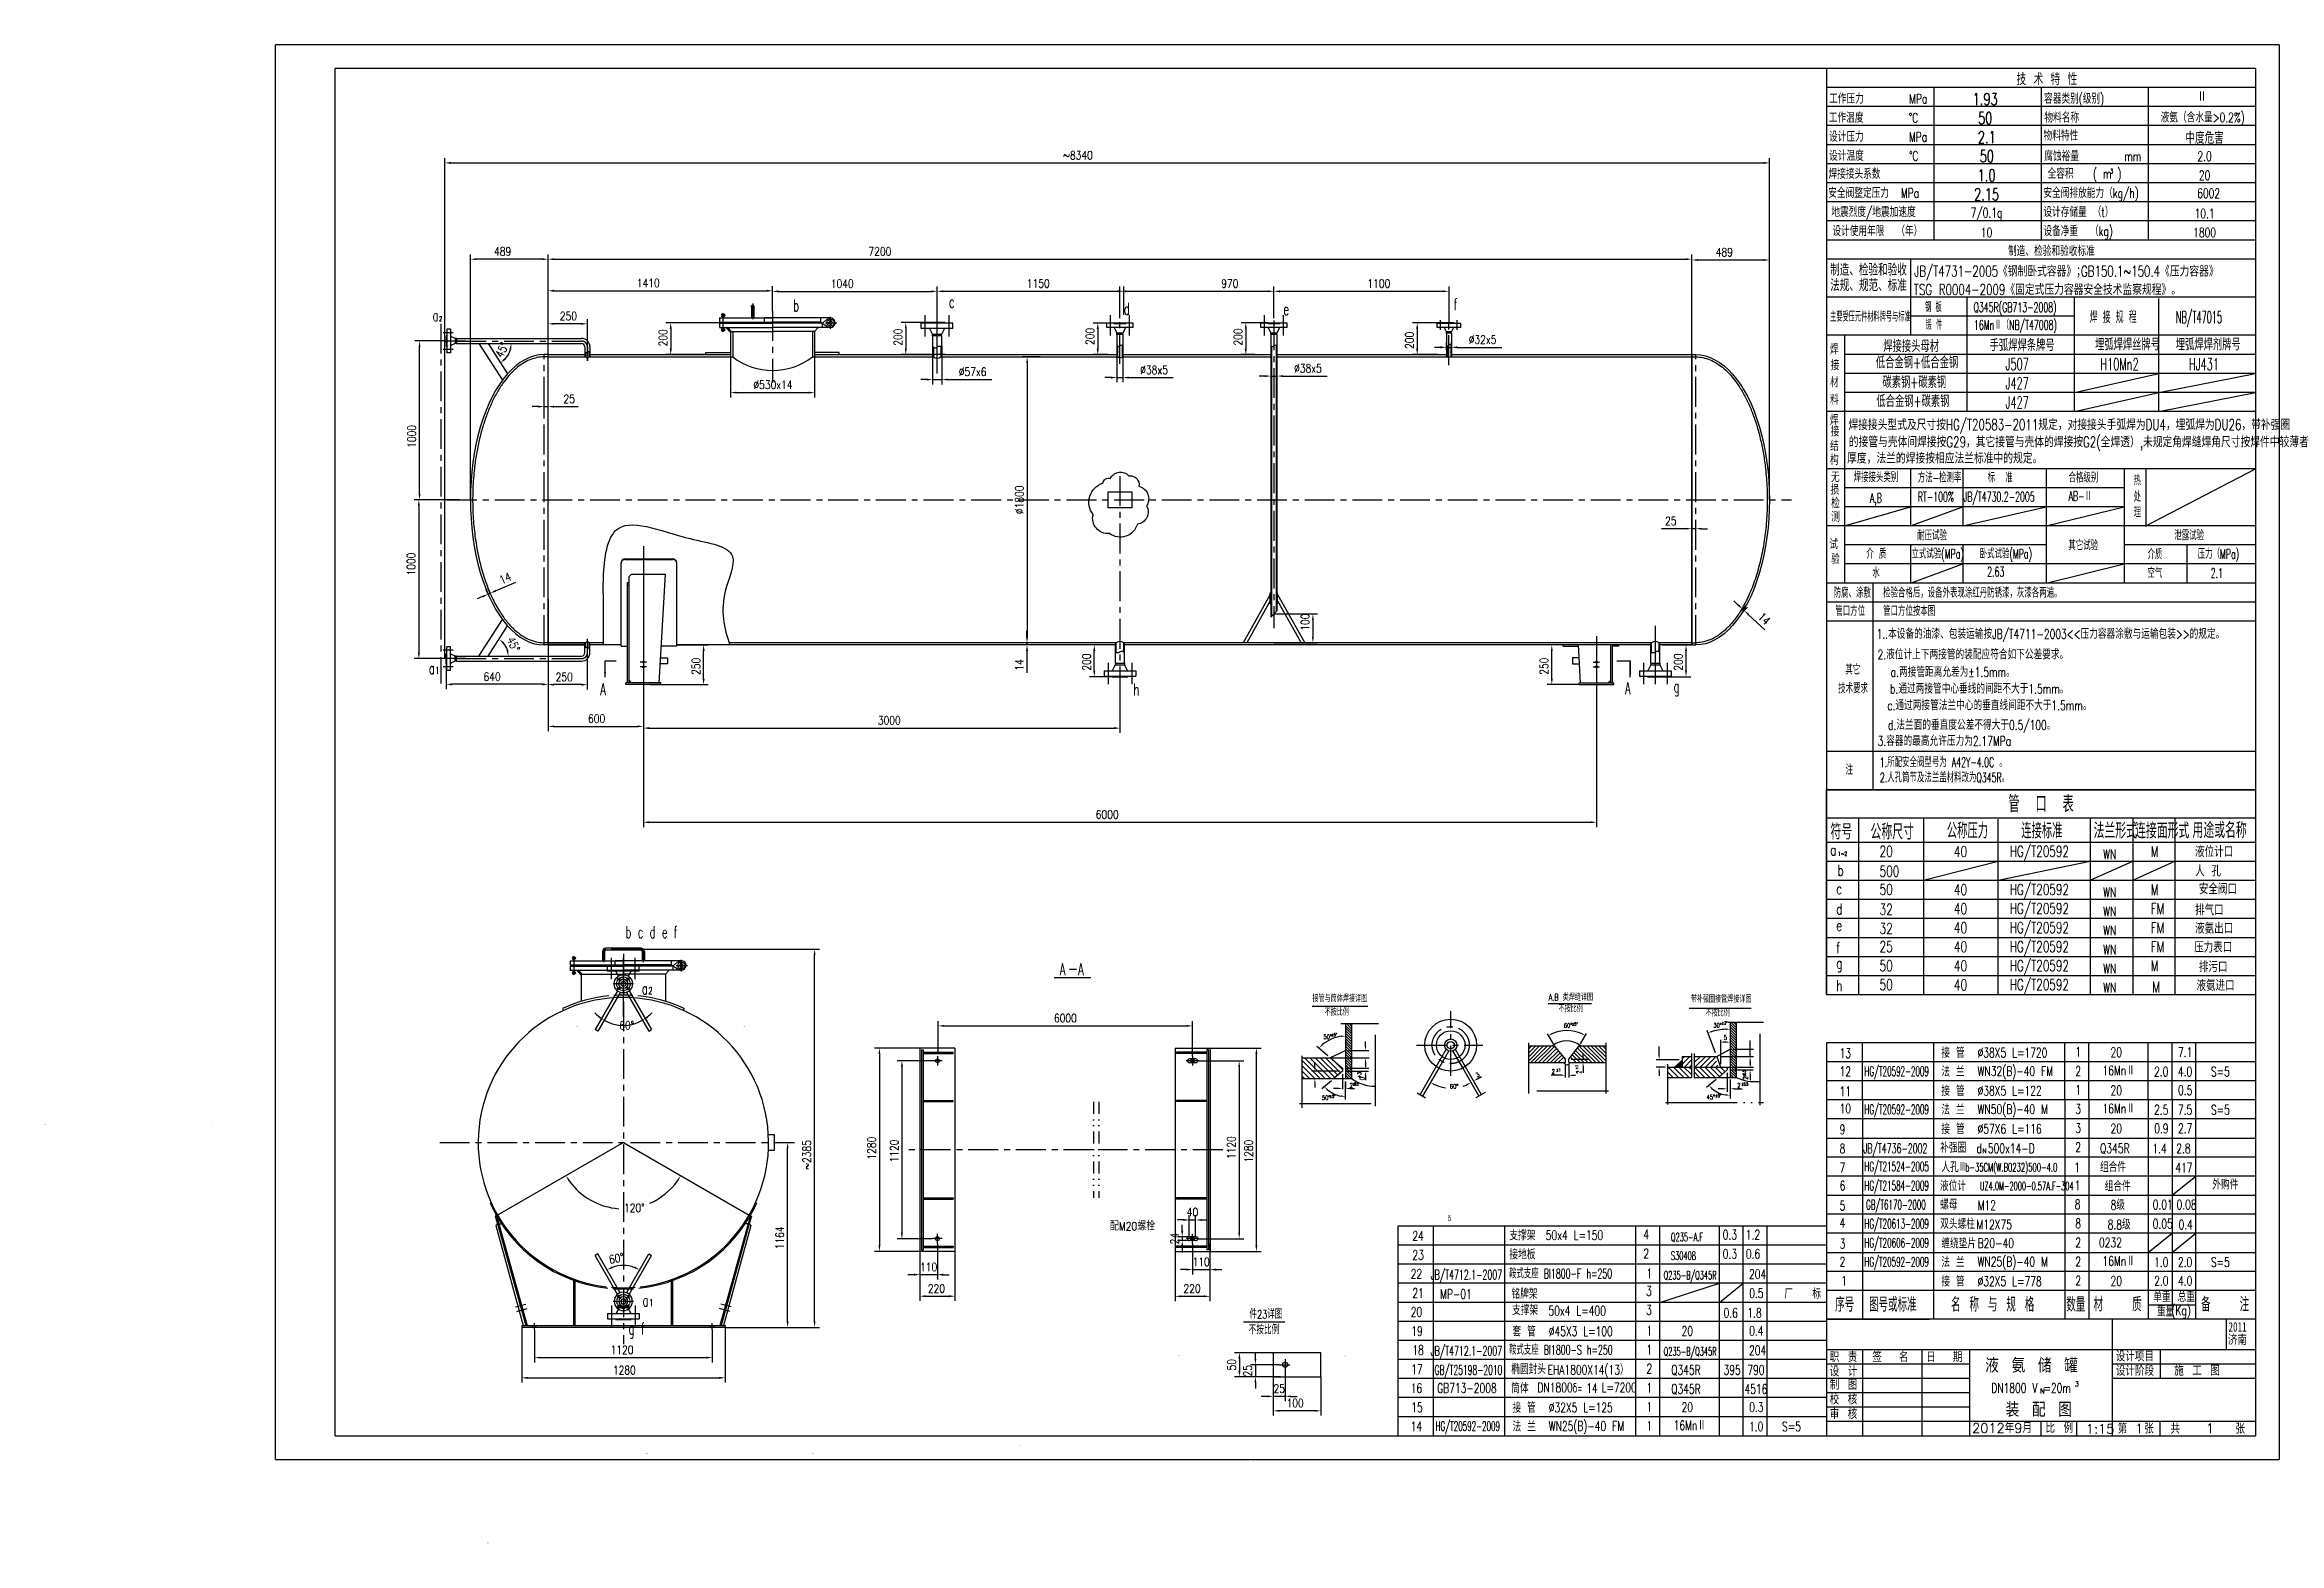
# Model space of a CAD drawing. Header units: millimetres. Extents: x -7118 to 19537, y -1001 to 8760.
# Drawn here: x -1828 to 12240, y -677 to 8760 of the extents above; entities that cross this region are included whole.
import ezdxf
from ezdxf.enums import TextEntityAlignment as Align

# ---------------------------------------------------------------- set-up
doc = ezdxf.new("R2010")
doc.units = ezdxf.units.MM
doc.header["$LTSCALE"] = 15
for name, pattern in [('ACAD_ISO02W100', [11, 8, -3]), ('ACAD_ISO04W100', [30, 24, -3, 0, -3]), ('ACAD_ISO10W100', [18.7, 12, -3, 0.7, -3]), ('CENTER', [2, 1.25, -0.25, 0.25, -0.25]), ('DASHEDX2', [38.1, 25.4, -12.7]), ('DIVIDE', [1.25, 0.5, -0.25, 0, -0.25, 0, -0.25]), ('DIVIDE-M', [39, 30, -3, 0, -3, 0, -3]), ('DIVIDE-S', [16, 10, -2, 0, -2, 0, -2])]:
    doc.linetypes.add(name, pattern=pattern)
doc.layers.get('0').update_dxf_attribs({"color": 3, "linetype": 'CONTINUOUS'})
doc.layers.get('DEFPOINTS').update_dxf_attribs({"linetype": 'CONTINUOUS'})
for name, color, linetype in [('2', 2, 'CONTINUOUS'), ('2细线层', 2, 'CONTINUOUS'), ('5剖面线层', 2, 'CONTINUOUS'), ('6文字层', 2, 'CONTINUOUS'), ('7标注层', 2, 'CONTINUOUS'), ('C', 3, 'CONTINUOUS'), ('LAYER3', 3, 'DASHEDX2'), ('中轴线', 1, 'ACAD_ISO04W100'), ('图框层', 7, 'CONTINUOUS'), ('点划线', 1, 'ACAD_ISO04W100')]:
    doc.layers.add(name, color=color, linetype=linetype)
doc.layers.add('粗实线', color=2, linetype='CONTINUOUS', lineweight=70)
doc.layers.add('虚线', color=6, linetype='ACAD_ISO02W100', lineweight=18)
doc.styles.add('HZ', font='romans.shx', dxfattribs={"width": 0.7, "height": 4, "bigfont": 'hztxt.shx'})
doc.styles.add('HZ1', font='txt.shx', dxfattribs={"width": 0.7, "height": 4, "bigfont": 'hz.shx'})
doc.styles.add('HZJ', font='txt', dxfattribs={"bigfont": 'hzj'})
doc.styles.add('PC_TEXTSTYLE', font='txt.shx', dxfattribs={"width": 0.8, "bigfont": 'hzfs.shx'})
doc.styles.add('ROMANC', font='ROMANC', dxfattribs={"width": 0.7, "height": 3})
doc.styles.add('标题', font='ROMAND.shx', dxfattribs={"width": 0.7, "height": 7, "bigfont": 'hz.shx'})
doc.dimstyles.get("Standard").update_dxf_attribs({"dimtxt": 0.18, "dimasz": 0.18, "dimexe": 0.18, "dimexo": 0.0625, "dimgap": 0.09, "dimtad": 0, "dimtih": 1, "dimtoh": 1, "dimdec": 4, "dimzin": 0, "dimdsep": 46, "dimtxsty": 'Standard', "dimcen": 0.09, "dimadec": 0, "dimazin": 0, "dimtfac": 1, "dimtdec": 4, "dimtofl": 0, "dimtmove": 0, "dimatfit": 3, "dimfxl": 0, "dimtolj": 1, "dimtzin": 0, "dimarcsym": 0})
doc.dimstyles.new('TH_GBDIM', dxfattribs={"dimscale": 15, "dimtxt": 3.5, "dimasz": 2.5, "dimexe": 2, "dimexo": 0, "dimgap": 1.5, "dimtad": 1, "dimdec": 1, "dimzin": 0, "dimdsep": 46, "dimtxsty": 'PC_TEXTSTYLE', "dimcen": 2.5, "dimadec": 0, "dimazin": 0, "dimtfac": 0.714286, "dimtdec": 4, "dimtmove": 0, "dimatfit": 3, "dimfxl": 0, "dimtolj": 1, "dimtzin": 0, "dimarcsym": 0})

msp = doc.modelspace()

# ---------------------------------------------------------------- texts
at = {"color": 2, "linetype": 'Continuous'}
for s, height, style, width, p in [('接管与筒体焊接详图', 41.999999, 'HZJ', 0.7, (6153.50196, 2731.87651)), ('不按比例', 42, 'HZJ', 0.7, (6230.02837, 2646.06262)), (' A.B 类焊缝详图', 42, 'HZJ', 0.7, (7614.52902, 2739.94928)), ('不按比例', 42, 'HZJ', 0.7, (7702.52869, 2667.88011)), ('带补强圈接管焊接详图', 41.999999, 'HZJ', 0.7, (8534.84577, 2728.47085)), ('不按比例', 42, 'HZJ', 0.7, (8627.97183, 2640.89663)), ('%%P5%%D', 18.666667, 'HZJ', 0.7, (6270.8972, 2515.81105)), ('60%%d', 28, 'ROMANC', 0.7, (7735.47499, 2569.36155)), ('%%p5%%d', 18.666667, 'ROMANC', 0.7, (7786.15553, 2583.84275)), ('30%%D', 28, 'ROMANC', 0.7, (8676.55457, 2570.70468)), ('%%P2%%D', 18.666667, 'ROMANC', 0.7, (8729.45916, 2589.6871)), ('5', 28, 'ROMANC', 0.7, (8742.62168, 2493.6915)), ('2', 28, 'ROMANC', 0.7, (7659.45419, 2279.73769)), ('%%p1', 18.666667, 'ROMANC', 0.7, (7687.49186, 2294.21888)), ('%%P5%%D', 18.666667, 'ROMANC', 0.7, (6261.60341, 2128.38632)), ('%%P0.5', 18.666667, 'ROMANC', 0.5, (6408.15645, 2206.62817)), ('60%%D', 27.9993, 'HZJ', 0.7, (7017.89313, 2186.17825)), ('45%%D', 28, 'ROMANC', 0.7, (8634.01827, 2118.52652)), ('%%P5%%D', 18.666667, 'ROMANC', 0.7, (8688.8706, 2132.23791)), ('2', 28, 'ROMANC', 0.7, (8827.36377, 2191.78729)), ('%%P0.5', 18.666667, 'ROMANC', 0.6, (8854.78994, 2205.49868))]:
    msp.add_text(s, height=height, dxfattribs=dict(at, style=style, width=width)).set_placement(p)
for s, height, rotation, style, width, p in [('+3', 23.333333, 90, 'ROMANC', 0.7, (6459.48359, 2250.82429)), ('0', 28, 90, 'ROMANC', 0.7, (6480.47522, 2238.68884)), ('3', 27.9993, 30, 'HZJ', 0.7, (7190.89322, 2255.8496)), ('+1', 18.666667, 90, 'ROMANC', 0.7, (7826.32046, 2304.90848)), ('2', 28, 90, 'ROMANC', 0.7, (7844.33452, 2279.29872)), ('%%P0.5', 18.666667, 90, 'ROMANC', 0.6, (8880.75373, 2259.58486)), ('2', 28, 90, 'ROMANC', 0.7, (8893.34726, 2242.11352))]:
    msp.add_text(s, height=height, rotation=rotation, dxfattribs=dict(at, style=style, width=width)).set_placement(p)
at = {"color": 2, "style": 'PC_TEXTSTYLE', "width": 0.8}
msp.add_text('配M20螺栓', height=52.5, dxfattribs=at).set_placement((4877.93831, 1293.34749))
at = {"color": 3, "linetype": 'ByBlock', "char_height": 4, "attachment_point": 5}
for insert in [(1526.15049, 2575.58365), (2576.45776, 2575.58365), (-1823.9482, 1960.36209), (-773.64093, 1960.36209), (10924.73591, 1636.53925), (11975.04318, 1636.53925), (5313.86374, 501.56646), (6357.37993, 501.56646), (5741.373, 400.49188), (6784.88918, 400.49188), (1963.76505, -113.6551), (3007.28124, -113.6551), (4312.34364, -60.16282), (5355.85983, -60.16282), (4739.8529, -161.2374), (5783.36909, -161.2374), (962.24495, -675.38439), (2005.76114, -675.38439)]:
    msp.add_mtext('\\A1343', dxfattribs=dict(at, insert=insert))
at = {"layer": '2', "width": 0.7}
for s, style, p in [('1.93', 'HZ1', (10388.44433, 8417.29548)), ('50', 'HZ1', (10388.44433, 8297.29548)), ('2.1', 'HZ1', (10398.7065, 8177.29548)), ('中度危害', 'HZ', (11769.70222, 8177.29548)), ('50', 'HZ1', (10398.7065, 8057.29548)), ('1.0', 'HZ1', (10397.01249, 7937.29548)), ('2.15', 'HZ1', (10397.01249, 7817.29548))]:
    msp.add_text(s, height=75, dxfattribs=dict(at, style=style)).set_placement(p, align=Align.MIDDLE)
at = {"layer": '2', "style": 'HZ1'}
for s, height, width, p in [('3', 30, 0.7, (11172.88711, 7963.88018)), ('制造、检验和验收', 75, 0.7, (9412.29203, 7342.8904)), ('法规、规范、标准', 75, 0.7, (9412.29203, 7244.79432)), ('主要受压元件材料牌号与标准', 60, 0.5, (9412.29203, 7046.67592)), ('钢 板', 60, 0.5, (10010.26536, 7106.23362)), ('Q345R(GB713-2008)', 60, 0.6, (10314.8644, 7106.23362)), ('16MnⅡ（NB/T47008)', 60, 0.6, (10317.56113, 6995.02957)), ('焊 接 规 程', 75, 0.5, (11046.3969, 7044.42204)), ('NB/T47015', 75, 0.5, (11588.48913, 7044.42204)), ('锻 件', 60, 0.5, (10012.96208, 6995.02957)), ('手弧焊焊条牌号', 75, 0.6, (10415.93793, 6867.43574)), (' 埋弧焊焊丝牌号', 75, 0.6, (11039.85339, 6872.5737)), (' 埋弧焊焊剂牌号', 75, 0.6, (11547.86754, 6872.5737)), ('低合金钢+低合金钢', 75, 0.6, (9700.29526, 6758.88653)), ('J507', 75, 0.6, (10516.62861, 6747.43574)), ('H10Mn2', 75, 0.6, (11113.29549, 6747.43574)), ('HJ431', 75, 0.6, (11671.42771, 6747.43574)), ('碳素钢+碳素钢', 75, 0.6, (9741.60722, 6635.08616)), ('J427', 75, 0.6, (10516.62861, 6627.43574)), ('J427', 75, 0.6, (10516.62861, 6507.43574))]:
    msp.add_text(s, height=height, dxfattribs=dict(at, width=width)).set_placement(p, align=Align.MIDDLE_LEFT)
at = {"layer": '2', "width": 0.7}
for s, height, style, p in [('JB/T4731-2005《钢制卧式容器》；', 67.5, 'HZ1', (9941.05228, 7299.79307)), ('GB150.1~150.4《压力容器》', 67.5, 'HZ1', (10991.26891, 7299.79307)), ('TSG R0004-2009《固定式压力容器安全技术监察规程》。', 67.5, 'HZ1', (9938.61259, 7184.40037)), ('符号', 97.5, 'HZ', (9414.8909, 3754.5892)), ('公称尺寸', 97.5, 'HZ', (9666.59198, 3754.5892)), ('公称压力', 97.5, 'HZ1', (10146.91762, 3761.51411)), ('连接标准', 97.5, 'HZ1', (10615.54479, 3761.51411)), ('法兰形式', 97.5, 'HZ', (11070.5476, 3761.51395)), ('连接面形式', 97.5, 'HZ', (11332.28304, 3761.51395)), ('用途或名称', 97.5, 'HZ', (11693.70308, 3764.37675)), ('WN', 60, 'HZ1', (11130.66834, 3631.5465)), ('WN', 60, 'HZ1', (11130.66834, 3391.5465)), ('WN', 60, 'HZ1', (11130.66834, 3271.5465)), ('WN', 60, 'HZ1', (11130.66834, 3151.5465)), ('WN', 60, 'HZ1', (11130.66834, 3031.5465)), ('WN', 60, 'HZ1', (11130.66834, 2911.5465)), ('WN', 60, 'HZ1', (11130.66834, 2791.5465))]:
    msp.add_text(s, height=height, dxfattribs=dict(at, style=style)).set_placement(p)
at = {"layer": '2', "style": 'HZ1', "width": 0.7}
for s, p in [('焊接接头型式及尺寸按HG/T20583-2011规定，对接接头手弧焊为DU4，埋弧焊为DU26，带补强圈', (9527.37808, 6313.18743)), ('厚度，法兰的焊接按相应法兰标准中的规定。', (9519.3294, 6102.18905)), ('的接管与壳体间焊接按G29，其它接管与壳体的焊接按G2(全焊透）,未规定角焊缝焊角尺寸按焊件中较薄者', (9529.57186, 6204.50179))]:
    msp.add_text(s, height=67.5, dxfattribs=at).set_placement(p, align=Align.BOTTOM_LEFT)
at = {"layer": '2', "style": '标题', "width": 0.7}
msp.add_text('管  口  表', height=105, dxfattribs=at).set_placement((10740.02207, 3978.50972), align=Align.MIDDLE_CENTER)
at = {"layer": '6文字层', "ltscale": 10, "style": 'HZ1', "width": 0.7}
for s, p in [('工作压力       MPa', (9405.71758, 8419.19234)), ('容器类别(级别)', (10759.1854, 8419.19234)), ('工作温度       %%DC ', (9403.82509, 8299.19234)), ('物料名称', (10761.02602, 8299.19234)), ('设计压力       MPa', (9404.96059, 8179.19234)), ('物料特性', (10755.99943, 8186.627)), ('设计温度       %%DC ', (9405.71758, 8059.19234)), ('腐蚀裕量       mm', (10760.56201, 8057.15081)), ('焊接接头系数', (9401.8385, 7945.41934)), ('全容积   ( m )', (10780.99392, 7946.64942)), ('安全阀整定压力  MPa', (9400.51687, 7825.41934)), (' 地震烈度/地震加速度', (9382.41231, 7705.41934)), ('设计存储量 （t）', (10754.73887, 7705.41934)), ('安全阀排放能力（kg/h)', (10754.73887, 7825.41934)), ('设计使用年限  （年）', (9426.21647, 7585.41934)), ('设备净重  （kg)', (10754.73887, 7585.41934)), ('制造、检验和验收标准', (10532.43456, 7459.36118))]:
    msp.add_text(s, height=60, dxfattribs=at).set_placement(p, align=Align.MIDDLE_LEFT)
for s, p in [('液氨（含水量>0.2%)', (11757.54867, 8297.29548)), ('2.0', (11769.70222, 8057.29548)), ('20', (11769.70222, 7937.29548)), ('7/0.1g', (10397.01249, 7697.29548)), ('6002', (11795.12048, 7824.28187)), ('10', (10397.01249, 7577.29548)), ('1800', (11769.70222, 7577.29548)), ('10.1', (11769.70222, 7697.29548))]:
    msp.add_text(s, height=60, dxfattribs=at).set_placement(p, align=Align.MIDDLE)
at = {"layer": '6文字层', "ltscale": 10}
for s, height, style, width, p in [('a', 75, 'HZ1', 0.6, (614.9568, 7018.1941)), ('2', 30, 'HZ1', 0.6, (655.06119, 7018.88467)), ('b', 75, 'HZ1', 0.6, (2884.65583, 7079.66879)), ('c', 75, 'HZ1', 0.6, (3865.28435, 7102.88658)), ('d', 75, 'HZ1', 0.6, (4965.90365, 7059.28431)), ('e', 75, 'HZ1', 0.6, (5970.57046, 7056.91864)), ('f', 75, 'HZ1', 0.6, (7042.95827, 7087.6039)), ('焊', 60, 'HZ1', 0.7, (9411.18512, 6810.35783)), ('接', 60, 'HZ1', 0.7, (9415.43579, 6710.25377)), ('材', 60, 'HZ1', 0.7, (9411.77901, 6603.15799)), ('料', 60, 'HZ1', 0.7, (9411.88512, 6493.59486)), ('焊', 60, 'HZ1', 0.7, (9411.18512, 6365.50569)), ('接', 60, 'HZ1', 0.7, (9415.43579, 6293.15549)), ('结', 60, 'HZ1', 0.7, (9411.77901, 6201.74667)), ('构', 60, 'HZ1', 0.7, (9411.88512, 6114.4609)), ('无', 60, 'HZ1', 0.7, (9417.91506, 6005.74693)), ('焊接接头类别', 60, 'HZ1', 0.6, (9560.19472, 6005.74693)), ('方法-检测率', 60, 'HZ1', 0.6, (9963.98157, 6003.23066)), ('标  准', 60, 'HZ1', 0.6, (10404.08089, 6003.23066)), ('合格级别', 60, 'HZ1', 0.6, (10913.0736, 6003.23066)), ('热', 60, 'HZ1', 0.6, (11322.57517, 5986.10048)), ('损', 60, 'HZ1', 0.7, (9414.8628, 5926.0997)), ('检', 60, 'HZ1', 0.7, (9418.50895, 5841.9879)), ('RT-100%', 60, 'HZ1', 0.6, (9963.98157, 5883.23066)), ('JB/T4730.2-2005', 60, 'HZ1', 0.6, (10251.02975, 5883.23066)), ('AB-Ⅱ', 60, 'HZ1', 0.6, (10913.0736, 5887.34447)), ('处', 60, 'HZ1', 0.6, (11322.57517, 5882.36927)), ('测', 60, 'HZ1', 0.7, (9418.61505, 5754.70213)), ('理', 60, 'HZ1', 0.6, (11322.57517, 5783.9912)), ('  试', 60, 'HZ1', 0.7, (9331.55258, 5583.35465)), ('其它试验', 60, 'HZ1', 0.6, (10912.18162, 5576.65756)), ('泄露试验', 60, 'HZ1', 0.6, (11579.24477, 5639.35914)), ('验', 60, 'HZ1', 0.7, (9418.61505, 5489.67149)), ('介 质', 60, 'HZ1', 0.6, (9639.83114, 5523.2503)), ('立式试验(MPa)', 60, 'HZ1', 0.6, (9924.68544, 5523.93946)), ('卧式试验(MPa)', 60, 'HZ1', 0.6, (10353.99964, 5523.93946)), ('介质', 60, 'HZ1', 0.6, (11410.30497, 5520.0863)), ('压力（MPa)', 60, 'HZ1', 0.6, (11726.19847, 5522.8125)), ('水', 60, 'HZ1', 0.6, (9678.05664, 5403.2503)), ('2.63', 60, 'HZ1', 0.6, (10400.866, 5410.99093)), ('空气', 60, 'HZ1', 0.6, (11410.30497, 5402.8125)), ('2.1', 60, 'HZ1', 0.6, (11808.04977, 5402.8125)), ('防腐、涂敷', 60, 'HZ1', 0.6, (9434.60718, 5278.15128)), ('管口方位', 60, 'HZ1', 0.6, (9444.65557, 5163.27716)), ('检验合格后，设备外表现涂红丹防锈漆，灰漆各两遍。', 60, 'HZ1', 0.6, (9745.85613, 5278.15128)), ('管口方位按本图', 60, 'HZ1', 0.6, (9745.85613, 5163.27716)), ('1..本设备的油漆、包装运输按JB/T4711-2003<<压力容器涂敷与运输包装>>的规定。', 60, 'HZ1', 0.7, (9705.0301, 5018.91251)), ('a', 75, 'HZ1', 0.6, (590.93842, 4796.65996)), ('1', 45, 'HZ1', 0.6, (631.91657, 4797.56407)), ('其它', 60, 'HZ1', 0.6, (9508.34925, 4793.6685)), ('A', 75, 'HZ1', 0.6, (1670.16934, 4664.39481)), ('h', 75, 'HZ1', 0.6, (5026.07302, 4661.63361)), ('A', 75, 'HZ1', 0.6, (8121.58488, 4670.4221)), ('g', 75, 'HZ1', 0.6, (8427.58856, 4681.95632)), ('技术要求', 60, 'HZ1', 0.6, (9463.11943, 4675.68965)), ('注', 60, 'HZ1', 0.6, (9509.18091, 4162.96923)), ('1.所配安全阀型号为 A42Y-4.0C 。', 60, 'HZ1', 0.6, (9725.23361, 4210.94187)), ('2.人孔筒节及法兰盖材料改为Q345R。', 60, 'HZ1', 0.6, (9725.23361, 4115.19568)), ('1~2', 25.714286, 'PC_TEXTSTYLE', 0.667, (9462.22768, 3652.03241)), ('b c d e f', 75, 'HZ1', 0.6, (1829.37061, 3134.33596)), ('A  A', 75, 'HZ1', 0.6, (4563.11141, 2900.52714)), ('a', 75, 'HZ1', 0.6, (1931.61339, 2779.07922)), ('2', 45, 'HZ1', 0.6, (1972.59154, 2779.98332)), ('a', 75, 'HZ1', 0.6, (1936.87768, 814.82432)), ('1', 45, 'HZ1', 0.6, (1977.85583, 815.72842)), ('g f', 75, 'HZ1', 0.6, (1848.70965, 638.24898))]:
    msp.add_text(s, height=height, dxfattribs=dict(at, style=style, width=width)).set_placement(p)
at = {"layer": '7标注层', "ltscale": 10}
for s, height, style, width, p in [('A,B', 60, 'HZ1', 0.6, (9662.19676, 5874.89839)), ('50%%d', 28, 'HZJ', 0.7, (6222.49341, 2498.43903)), ('50%%D', 28, 'ROMANC', 0.7, (6212.5926, 2114.67493)), ('2', 28, 'ROMANC', 0.7, (6387.40629, 2192.91678))]:
    msp.add_text(s, height=height, dxfattribs=dict(at, style=style, width=width)).set_placement(p)
at = {"layer": 'LAYER3', "color": 2, "linetype": 'Continuous', "style": 'HZ1', "width": 0.7}
for s, height, p in [('Ⅱ', 68.56793, (11723.36385, 8400.18146)), ('2.液位计上下两接管的装配应符合如下公差要求。', 60, (9710.79021, 4889.57861)), ('a.两接管距离允差为%%p1.5mm。', 59.9999994, (9793.56794, 4779.00877)), ('3.容器的最高允许压力为2.17MPa', 60, (9710.79021, 4344.75039)), ('序号', 89.999998, (9443.84821, 781.40756)), ('图号或标准', 89.999998, (9657.56111, 781.40756)), ('名 称 与 规 格', 89.999998, (10173.54281, 781.40756)), ('数量', 89.999998, (10898.96471, 781.40756)), ('材   质', 89.999998, (11070.60765, 782.50804)), ('单重', 59.999999, (11446.52446, 842.35873)), ('总重', 59.999999, (11599.73858, 843.15126)), ('备   注', 89.999998, (11747.37054, 782.50804)), ('重量', 59.999999, (11469.75032, 751.44729)), ('(Kg)', 59.999999, (11560.83188, 759.17922)), ('DN1800 V =20m', 60, (10426.79544, 270.57829))]:
    msp.add_text(s, height=height, dxfattribs=at).set_placement(p)
at = {"layer": 'LAYER3', "color": 2, "linetype": 'ByBlock'}
for s, height, style, width, p in [('a', 68.57143, 'HZ1', 0.7, (9413.55869, 3655.02643)), ('20', 68.571453, 'HZ1', 0.7, (9723.92609, 3645.93681)), ('40', 68.571453, 'HZ1', 0.7, (10191.81926, 3644.74329)), ('HG/T20592', 68.571453, 'HZ1', 0.7, (10543.43215, 3645.93681)), ('M', 68.57143, 'HZ1', 0.7, (11430.36019, 3645.15263)), ('液位计口', 68.571428, 'HZ1', 0.7, (11709.76772, 3644.2617)), ('b', 68.57143, 'HZ1', 0.7, (9458.6196, 3526.02459)), ('500', 68.571453, 'HZ1', 0.7, (9724.20634, 3520.06973)), ('人 孔', 68.571428, 'HZ1', 0.7, (11709.76772, 3522.23558)), ('c', 68.57143, 'HZ1', 0.7, (9449.85553, 3410.24607)), ('50', 68.571453, 'HZ1', 0.7, (9723.92609, 3405.93681)), ('40', 68.571453, 'HZ1', 0.7, (10191.81926, 3404.74329)), ('HG/T20592', 68.571453, 'HZ1', 0.7, (10543.43215, 3405.93681)), ('M', 68.57143, 'HZ1', 0.7, (11430.36019, 3405.15263)), ('安全阀口', 68.571428, 'HZ1', 0.7, (11733.54265, 3409.34575)), ('d', 68.57143, 'HZ1', 0.7, (9449.85553, 3282.60228)), ('32', 68.571453, 'HZ1', 0.7, (9724.20634, 3280.06973)), ('40', 68.571453, 'HZ1', 0.7, (10191.81926, 3284.74329)), ('HG/T20592', 68.571453, 'HZ1', 0.7, (10543.43215, 3285.93681)), ('HG/T20592', 68.571453, 'HZ1', 0.7, (10543.43215, 3165.93681)), ('FM', 68.571428, 'HZ1', 0.7, (11430.36019, 3284.4384)), ('排气口', 68.571453, 'HZ1', 0.7, (11709.76772, 3277.23788)), ('液氨出口', 68.571428, 'HZ1', 0.7, (11709.76772, 3161.54781)), ('f', 68.57143, 'HZ1', 0.7, (9449.85553, 3038.71234)), ('e', 68.57143, 'HZ1', 0.7, (9449.85553, 3179.47517)), ('25', 68.571453, 'HZ1', 0.7, (9723.92609, 3045.93682)), ('32', 68.571453, 'HZ1', 0.7, (9724.20634, 3160.06973)), ('40', 68.571453, 'HZ1', 0.7, (10191.81926, 3164.74329)), ('40', 68.571453, 'HZ1', 0.7, (10191.81926, 3044.74329)), ('HG/T20592', 68.571453, 'HZ1', 0.7, (10543.43215, 3045.93681)), ('FM', 68.571428, 'HZ1', 0.7, (11430.36019, 3164.4384)), ('FM', 68.571428, 'HZ1', 0.7, (11430.36019, 3044.4384)), ('压力表口', 68.571428, 'HZ1', 0.7, (11703.98299, 3042.51768)), ('g', 68.57143, 'HZ1', 0.7, (9449.85553, 2942.2658)), ('50', 68.571453, 'HZ1', 0.7, (9723.92609, 2925.93682)), ('40', 68.571453, 'HZ1', 0.7, (10191.81926, 2924.74329)), ('HG/T20592', 68.571453, 'HZ1', 0.7, (10543.43215, 2925.93681)), ('M', 68.57143, 'HZ1', 0.7, (11430.36019, 2925.15263)), ('排污口', 68.571428, 'HZ1', 0.7, (11733.54265, 2918.83197)), ('h', 68.57145, 'HZ1', 0.7, (9449.85553, 2800.57169)), ('50', 68.571453, 'HZ1', 0.7, (9723.92609, 2805.93682)), ('40', 68.571453, 'HZ1', 0.7, (10191.81926, 2804.74329)), ('HG/T20592', 68.571453, 'HZ1', 0.7, (10543.43215, 2805.93681)), ('M', 68.57143, 'HZ1', 0.7, (11439.56845, 2791.73125)), ('液氨进口', 68.571428, 'HZ1', 0.7, (11718.51957, 2801.57368)), ('13', 60, 'HZ1', 0.7, (9471.85303, 2378.72115)), ('接 管', 59.999999, 'HZ1', 0.7, (10112.42255, 2380.30164)), ('%%C38X5 L=1720', 60, 'HZ1', 0.7, (10340.92898, 2382.47269)), ('1', 60, 'HZ1', 0.7, (10955.74164, 2387.21973)), ('20', 59.999999, 'HZ1', 0.7, (11177.13556, 2384.65141)), ('7.1', 60, 'HZ1', 0.7, (11602.48466, 2385.3508)), ('12', 60, 'HZ1', 0.7, (9471.85303, 2264.75604)), ('HG/T20592-2009', 59.9999988, 'HZ1', 0.55, (9628.14864, 2265.19724)), ('法 兰', 59.999999, 'HZ1', 0.7, (10112.42255, 2261.91717)), ('WN32(B)-40 FM', 60, 'HZ1', 0.7, (10340.89723, 2266.24096)), ('2', 60, 'HZ1', 0.7, (10955.74164, 2267.21973)), ('16MnⅡ', 60, 'HZ1', 0.7, (11126.9659, 2270.5016)), ('2.0', 60, 'HZ1', 0.7, (11451.82, 2262.95679)), ('4.0', 60, 'HZ1', 0.7, (11601.82, 2262.95679)), ('S=5', 60, 'HZ1', 0.7, (11809.60007, 2262.95679)), ('11', 60, 'HZ1', 0.7, (9471.85303, 2138.92652)), ('接 管', 59.999999, 'HZ1', 0.7, (10112.42255, 2140.30164)), ('%%C38X5 L=122', 60, 'HZ1', 0.7, (10340.92898, 2142.4727)), ('1', 60, 'HZ1', 0.7, (10955.74164, 2147.21973)), ('20', 59.999999, 'HZ1', 0.7, (11177.13556, 2144.65142)), ('0.5', 60, 'HZ1', 0.7, (11602.48466, 2145.3508)), ('10', 60, 'HZ1', 0.7, (9471.85303, 2030.89362)), ('HG/T20592-2009', 59.9999988, 'HZ1', 0.55, (9628.14864, 2025.19724)), ('法 兰', 59.999999, 'HZ1', 0.7, (10112.42255, 2021.91718)), ('WN50(B)-40 M', 60, 'HZ1', 0.7, (10340.89723, 2026.24097)), ('3', 60, 'HZ1', 0.7, (10955.74164, 2027.21974)), ('16MnⅡ', 60, 'HZ1', 0.7, (11126.9659, 2030.50161)), ('2.5', 60, 'HZ1', 0.7, (11451.82, 2022.9568)), ('7.5', 60, 'HZ1', 0.7, (11601.82, 2022.9568)), ('S=5', 60, 'HZ1', 0.7, (11809.60007, 2022.9568)), ('9', 60, 'HZ1', 0.7, (9471.85303, 1899.13187)), ('8', 60, 'HZ1', 0.7, (9471.85303, 1778.61848)), ('JB/T4736-2002', 59.9999988, 'HZ1', 0.6, (9621.85655, 1779.47841)), ('补强圈', 59.999999, 'HZ1', 0.7, (10105.14762, 1783.07389)), ('接 管', 59.999999, 'HZ1', 0.7, (10112.42255, 1900.30164)), ('d 500x14-D', 60, 'HZ1', 0.7, (10333.66464, 1779.92983)), ('%%C57X6 L=116', 60, 'HZ1', 0.7, (10340.92898, 1902.4727)), ('3', 60, 'HZ1', 0.7, (10955.74164, 1907.21974)), ('2', 60, 'HZ1', 0.7, (10955.74164, 1787.21974)), ('Q345R', 59.999999, 'HZ1', 0.7, (11111.70782, 1779.6456)), ('20', 59.999999, 'HZ1', 0.7, (11177.13556, 1904.65142)), ('1.4', 59.999999, 'HZ1', 0.7, (11441.20511, 1779.21947)), ('0.9', 60, 'HZ1', 0.7, (11452.48467, 1905.35081)), ('2.8', 59.999999, 'HZ1', 0.7, (11591.20511, 1779.21947)), ('2.7', 60, 'HZ1', 0.7, (11602.48466, 1905.35081)), ('7', 60, 'HZ1', 0.7, (9471.85303, 1658.72116)), ('HG/T21524-2005', 60, 'HZ1', 0.55, (9628.14864, 1665.19725)), ('人孔', 59.999999, 'HZ1', 0.7, (10112.42255, 1660.86074)), ('Ⅲb-35CM(W.B0232)500-4.0', 52.5, 'HZ1', 0.6, (10222.48513, 1664.36199)), ('N', 30, 'HZ1', 0.7, (10372.01223, 1778.74085)), ('1', 60, 'HZ1', 0.7, (10948.97245, 1659.17885)), ('组合件', 59.999999, 'HZ1', 0.7, (11111.27044, 1660.66766)), ('417', 60, 'HZ1', 0.7, (11585.64199, 1658.72856)), ('6', 60, 'HZ1', 0.7, (9471.85303, 1544.75606)), ('HG/T21584-2009', 59.9999988, 'HZ1', 0.55, (9628.14864, 1545.19725)), ('液位计', 60, 'HZ1', 0.7, (10103.59701, 1541.97181)), ('UZ4.0M-2000-0.57A.F-304', 52.5, 'HZ1', 0.5, (10354.74384, 1546.18506)), ('1', 60, 'HZ1', 0.7, (10952.19147, 1547.21974)), ('组合件', 59.999999, 'HZ1', 0.7, (11140.85108, 1540.66766)), ('外购件', 59.999999, 'HZ1', 0.7, (11818.11218, 1551.18882)), ('5', 60, 'HZ1', 0.7, (9471.85303, 1418.92654)), ('GB/T6170-2000', 59.9999988, 'HZ1', 0.55, (9638.41298, 1425.19725)), ('螺母', 59.999999, 'HZ1', 0.7, (10105.10634, 1424.77558)), ('M12', 59.999999, 'HZ', 0.7, (10340.93957, 1421.41102)), ('8', 60, 'HZ1', 0.7, (10952.19147, 1427.21975)), ('8级', 59.999999, 'HZ1', 0.7, (11177.84164, 1422.64904)), ('0.01', 59.999999, 'HZ1', 0.7, (11443.18444, 1425.35082)), ('0.08', 59.999999, 'HZ1', 0.7, (11593.18444, 1425.35082)), ('24', 60, 'HZ1', 0.7, (6782.59606, 1228.52074)), ('δ', 40, 'HZ1', 0.7, (7004.91726, 1351.05706)), ('支撑架', 59.999999, 'HZ1', 0.7, (7393.38769, 1230.9138)), ('50x4 L=150', 60, 'HZ1', 0.7, (7621.89412, 1233.08486)), ('4', 60, 'HZ1', 0.7, (8236.70678, 1237.83189)), ('Q235-A.F', 52.5, 'HZ1', 0.5, (8410.17585, 1224.6456)), ('0.3', 59.999999, 'HZ1', 0.7, (8735.82825, 1235.96296)), ('1.2', 60, 'HZ1', 0.7, (8881.67356, 1235.96296)), ('4', 60, 'HZ1', 0.7, (9471.85303, 1310.89364)), ('HG/T20613-2009', 60, 'HZ1', 0.55, (9628.14864, 1305.19726)), ('双头螺柱', 60, 'HZ1', 0.7, (10105.14762, 1303.0739)), ('M12X75', 60, 'HZ1', 0.7, (10333.66464, 1299.92984)), ('8', 60, 'HZ1', 0.7, (10955.74164, 1307.21975)), ('8.8级', 59.999999, 'HZ1', 0.7, (11159.80516, 1299.64561)), ('0.05', 59.999999, 'HZ1', 0.7, (11443.18444, 1305.35082)), ('0.4', 59.999999, 'HZ1', 0.7, (11605.61379, 1299.21948)), ('23', 60, 'HZ1', 0.7, (6782.59606, 1108.52074)), ('接地板', 60, 'HZ1', 0.7, (7393.38769, 1110.9138)), ('2', 60, 'HZ1', 0.7, (8236.70678, 1117.83189)), ('S30408', 52.5, 'HZ1', 0.5, (8410.17585, 1107.73896)), ('0.3', 59.999999, 'HZ1', 0.7, (8735.82825, 1115.96296)), ('0.6', 60, 'HZ1', 0.7, (8881.67356, 1115.96296)), ('3', 60, 'HZ1', 0.7, (9471.85303, 1179.13189)), ('HG/T20606-2009', 59.9999988, 'HZ1', 0.55, (9628.14864, 1185.19726)), ('HG/T20592-2009', 59.9999988, 'HZ1', 0.55, (9628.14864, 1065.19726)), ('缠绕垫片', 60, 'HZ1', 0.7, (10112.42255, 1180.30166)), ('法 兰', 59.999999, 'HZ1', 0.7, (10112.42255, 1061.91719)), ('WN25(B)-40 M', 60, 'HZ1', 0.7, (10340.89723, 1066.24098)), ('B20-40', 60, 'HZ1', 0.7, (10340.92898, 1182.47272)), ('2', 60, 'HZ1', 0.7, (10955.74164, 1187.21975)), ('2', 60, 'HZ1', 0.7, (10955.74164, 1067.21975)), ('0232', 60, 'HZ1', 0.7, (11105.0452, 1186.67908)), ('16MnⅡ', 60, 'HZ1', 0.7, (11126.9659, 1070.50163)), ('22', 60, 'HZ1', 0.7, (6771.85308, 989.44801)), ('JB/T4712.1-2007', 59.9999988, 'HZ1', 0.6, (6898.05495, 984.38215)), ('鞍式支座 BI1800-F h=250', 60, 'HZ1', 0.6, (7390.53863, 990.90169)), ('1', 60, 'HZ1', 0.7, (8255.74169, 992.21975)), ('Q235-B/Q345R', 52.5, 'HZ1', 0.5, (8364.21468, 984.64561)), ('204', 60, 'HZ1', 0.7, (8901.82005, 987.95681)), ('2', 60, 'HZ1', 0.7, (9471.85303, 1065.1668)), ('1', 60, 'HZ1', 0.7, (9482.3607, 945.26949)), ('1', 60, 'HZ1', 0.7, (9482.3607, 945.26949)), ('接 管', 59.999999, 'HZ1', 0.7, (10112.42255, 940.30166)), ('%%C32X5 L=778', 60, 'HZ1', 0.7, (10340.92898, 942.47272)), ('2', 60, 'HZ1', 0.7, (10955.74164, 947.21976)), ('20', 59.999999, 'HZ1', 0.7, (11177.13556, 944.65144)), ('2.0', 59.999999, 'HZ1', 0.7, (11452.48467, 945.35083)), ('1.0', 59.999999, 'HZ1', 0.7, (11451.82, 1062.95682)), ('2.0', 59.999999, 'HZ1', 0.7, (11601.82, 1062.95682)), ('4.0', 60, 'HZ1', 0.7, (11602.48466, 945.35083)), ('S=5', 60, 'HZ1', 0.7, (11809.60007, 1062.95682)), ('21', 60, 'HZ1', 0.7, (6782.59606, 868.52075)), ('MP-01', 60, 'HZ1', 0.7, (6956.42173, 862.62964)), ('铭牌架', 59.999999, 'HZ1', 0.7, (7406.42172, 862.62964)), ('3', 60, 'HZ1', 0.7, (8253.74593, 882.02417)), ('0.5', 59.999999, 'HZ1', 0.7, (8902.70054, 867.95681)), ('厂   标', 59.999999, 'HZ1', 0.7, (9123.52428, 862.65622)), ('件23详图', 52.800073, 'HZ1', 0.7, (5756.84363, 738.0994)), ('20', 60, 'HZ1', 0.7, (6771.85308, 749.44801)), ('支撑架', 59.999999, 'HZ1', 0.7, (7410.42686, 760.67426)), ('50x4 L=400', 60, 'HZ1', 0.7, (7638.9333, 757.27714)), ('3', 60, 'HZ1', 0.7, (8253.74596, 762.02418)), ('0.6', 60, 'HZ1', 0.7, (8741.20511, 744.21948)), ('1.8', 60, 'HZ1', 0.7, (8891.20511, 744.21948)), ('不按比例', 52.8, 'HZ1', 0.7, (5751.55696, 640.00962)), ('19', 60, 'HZ1', 0.7, (6775.28615, 628.52075)), ('18', 60, 'HZ1', 0.7, (6782.54193, 509.44802)), ('JB/T4712.1-2007', 59.9999988, 'HZ1', 0.6, (6898.05495, 504.38216)), ('鞍式支座 BI1800-S h=250', 60, 'HZ1', 0.6, (7390.53863, 510.9017)), ('套 管', 60, 'HZ1', 0.7, (7412.4226, 625.30166)), ('%%C45X3 L=100', 60, 'HZ1', 0.7, (7640.92904, 627.47272)), ('1', 60, 'HZ1', 0.7, (8255.74169, 632.21976)), ('1', 60, 'HZ1', 0.7, (8255.74169, 512.21976)), ('Q235-B/Q345R', 52.5, 'HZ1', 0.5, (8364.21468, 504.64562)), ('20', 59.999999, 'HZ1', 0.7, (8477.13561, 629.65144)), ('204', 60, 'HZ1', 0.7, (8901.82005, 507.95682)), ('0.4', 60, 'HZ1', 0.7, (8902.48472, 630.35083)), ('17', 60, 'HZ1', 0.7, (6775.28612, 388.52075)), ('GB/T25198-2010', 60, 'HZ1', 0.58, (6921.85658, 384.47843)), ('椭圆封头', 59.999999, 'HZ1', 0.7, (7405.14765, 388.07391)), ('EHA1800X14(13）', 60, 'HZ1', 0.7, (7633.66467, 384.92985)), ('2', 60, 'HZ1', 0.7, (8255.74167, 392.21976)), ('Q345R', 59.999999, 'HZ1', 0.7, (8411.70784, 384.64562)), ('395', 60, 'HZ1', 0.7, (8741.20514, 384.21949)), ('790', 60, 'HZ1', 0.7, (8891.20513, 384.21949)), ('16', 60, 'HZ1', 0.7, (6771.85306, 269.44802)), ('GB713-2008', 59.999999, 'HZ1', 0.7, (6938.41304, 270.19727)), ('筒体', 59.999999, 'HZ1', 0.7, (7405.14768, 268.07391)), ('DN1800    L=7200', 60, 'HZ1', 0.7, (7570.05409, 273.63785)), ('δ=', 59.999999, 'HZ', 0.7, (7789.76527, 271.88986)), ('14', 60, 'HZ1', 0.7, (7876.71752, 269.20452)), ('1', 60, 'HZ1', 0.7, (8255.74169, 272.21976)), ('Q345R', 59.999999, 'HZ1', 0.7, (8411.70787, 264.64562)), ('4516', 60, 'HZ1', 0.7, (8873.19213, 264.21949)), ('15', 60, 'HZ1', 0.7, (6775.28612, 148.52076)), ('接 管', 59.999999, 'HZ1', 0.7, (7412.42257, 145.30167)), ('%%C32X5 L=125', 60, 'HZ1', 0.7, (7640.92901, 147.47273)), ('1', 60, 'HZ1', 0.7, (8255.74167, 152.21977)), ('20', 59.999999, 'HZ1', 0.7, (8477.13559, 149.65145)), ('0.3', 60, 'HZ1', 0.7, (8902.48469, 150.35084)), ('14', 60, 'HZ1', 0.7, (6771.85306, 29.44803)), ('HG/T20592-2009', 59.9999988, 'HZ1', 0.55, (6928.14867, 30.19727)), ('法 兰', 59.999999, 'HZ1', 0.7, (7412.42257, 26.91721)), ('WN25(B)-40 FM', 60, 'HZ1', 0.7, (7640.89726, 31.241)), ('1', 60, 'HZ1', 0.7, (8255.74167, 32.21977)), ('16MnⅡ', 60, 'HZ1', 0.7, (8426.96593, 35.50164)), ('1.0', 60, 'HZ1', 0.7, (8901.82003, 27.95683)), ('S=5', 60, 'HZ1', 0.7, (9109.6001, 27.95683))]:
    msp.add_text(s, height=height, dxfattribs=dict(at, style=style, width=width)).set_placement(p)
at = {"layer": 'LAYER3', "color": 2, "linetype": 'Continuous', "width": 0.7}
msp.add_text('2011', height=59.999999, dxfattribs=at).set_placement((11920.41518, 655.56595))
at = {"layer": 'LAYER3', "color": 2, "linetype": 'Continuous', "style": 'HZ1'}
for s, height, p in [('济南', 59.999999, (11916.35068, 572.44293)), ('职 责', 59.999999, (9409.59277, 464.54107)), ('设 计', 59.999999, (9409.59277, 374.54107)), ('签  名', 59.999999, (9678.45772, 464.54107)), ('日  期', 59.999999, (10017.22557, 464.54107)), ('液 氨 储 罐', 89.999999, (10388.8072, 397.51017)), ('设计项目', 59.999999, (11210.47789, 468.82186)), ('设计阶段', 59.999999, (11211.02949, 377.8116)), ('施 工 图', 59.999999, (11578.59455, 378.75033)), ('制 图', 59.999999, (9409.59277, 290.05342)), ('N', 30, (10733.51583, 266.74216)), ('3', 30, (10952.8496, 311.52742)), ('校 核', 59.999999, (9409.59277, 197.42673)), ('审 核', 59.999999, (9409.59277, 105.34451)), ('装 配 图', 89.999999, (10517.26305, 119.10313)), ('2012年9月', 60, (10305.89957, 18.49828)), ('比 例', 59.999999, (10768.03084, 18.49828)), ('1:15', 60, (11021.9383, 13.55199)), ('第  张', 59.999999, (11222.40101, 14.00717)), ('1', 60, (11332.07085, 15.56116)), ('共      张', 59.999999, (11554.86622, 13.32805)), ('1', 60, (11778.06724, 16.34585))]:
    msp.add_text(s, height=height, dxfattribs=at).set_placement(p)
at = {"layer": 'LAYER3', "color": 2, "linetype": 'Continuous', "char_height": 59.9999994, "attachment_point": 1, "style": 'HZ1'}
for s, insert, width in [('b.通过两接管中心垂线的间距不大于1.5mm。', (9789.30214, 4733.99129), 1688.6216595), ('   c.通过两接管法兰中心的垂直线间距不大于1.5mm。', (9660.33355, 4629.41148), 2032.5379397), ('   d.法兰面的垂直度公差不得大于0.5/100。', (9664.28927, 4505.61432), 1999.0269134)]:
    msp.add_mtext(s, dxfattribs=dict(at, insert=insert, width=width))
at = {"layer": '图框层', "color": 2, "ltscale": 10, "style": 'HZ1'}
for s, height, width, p in [('技 术 特 性', 75, 0.7, (10586.0386, 8505.23618)), ('耐压试验', 60, 0.6, (9960.45065, 5639.35914))]:
    msp.add_text(s, height=height, dxfattribs=dict(at, width=width)).set_placement(p)
at = {"layer": '图框层', "color": 2, "ltscale": 10, "style": 'HZ1', "width": 0.6}
for s, p in [('焊接接头母材', (9746.61422, 6861.78923)), ('低合金钢+碳素钢', (9703.35618, 6515.47781))]:
    msp.add_text(s, height=75, dxfattribs=at).set_placement(p, align=Align.MIDDLE_LEFT)

# ---------------------------------------------------------------- blocks, each defined once
blk = doc.blocks.new('*D208')
at = {"color": 0, "lineweight": -2, "ltscale": 10}
for p, q in [((2754, 7039), (2703, 7039)), ((2703, 7011), (2703, 7039)), ((2703, 7011), (2703, 7011))]:
    blk.add_line(p, q, dxfattribs=at)
at = {"color": 0, "ltscale": 10}
for points in [[(2703, 7039), (2703, 7039), (2703, 7039)], [(2703, 7011), (2703, 7011), (2703, 7011)]]:
    blk.add_solid(points, dxfattribs=at)
at = {"layer": 'DEFPOINTS', "color": 0, "ltscale": 10}
for p in [(2703, 7039), (2754, 7039), (2703, 7011)]:
    blk.add_point(p, dxfattribs=at)
blk = doc.blocks.new('*D209')
at = {"color": 0, "lineweight": -2, "ltscale": 10}
for p, q in [((1815, 2991), (1764, 2991)), ((1764, 2963), (1764, 2991)), ((1764, 2963), (1764, 2963))]:
    blk.add_line(p, q, dxfattribs=at)
at = {"color": 0, "ltscale": 10}
for points in [[(1764, 2991), (1764, 2991), (1764, 2991)], [(1764, 2963), (1764, 2963), (1764, 2963)]]:
    blk.add_solid(points, dxfattribs=at)
at = {"layer": 'DEFPOINTS', "color": 0, "ltscale": 10}
for p in [(1764, 2991), (1764, 2963), (1815, 2991)]:
    blk.add_point(p, dxfattribs=at)
blk = doc.blocks.new('X')
at = {"ltscale": 10}
for p, q in [((0, 0), (0, -40)), ((0, -40), (0, 0)), ((900, 0), (900, -40))]:
    blk.add_line(p, q, dxfattribs=at)
at = {"layer": 'C', "color": 2}
for p, q in [((66.6, 0), (66.6, -40)), ((203.3, 0), (203.3, -40)), ((553.4, 0), (553.4, -40)), ((642.6, 0), (642.6, -40)), ((731.1, 0), (731.1, -40)), ((0, -40), (900, -40))]:
    blk.add_line(p, q, dxfattribs=at)
blk = doc.blocks.new('f25')
at = {"color": 3}
for radius in [57.5, 29, 16]:
    blk.add_circle((0, 0), radius, dxfattribs=at)
at = {"ltscale": 5}
for centre in [(-30, 30), (30, 30), (-30, -30), (30, -30)]:
    blk.add_circle(centre, 7, dxfattribs=at)
at = {"layer": '中轴线'}
for p, q in [((63, 0), (-64, 0)), ((-24, 24), (-37, 37)), ((0, -64), (0, 64)), ((24, 24), (37, 37)), ((-24, -24), (-37, -36)), ((24, -24), (37, -36))]:
    blk.add_line(p, q, dxfattribs=at)
at = {"layer": '中轴线', "color": 2, "linetype": 'CENTER'}
blk.add_circle((0, 0), 42.5, dxfattribs=at)
blk = doc.blocks.new('*D212')
at = {"layer": '7标注层', "color": 0, "lineweight": -2, "ltscale": 10}
for p, q in [((2489, 6851), (2489, 6539)), ((3019, 6851), (3019, 6539)), ((2527, 6569), (2982, 6569))]:
    blk.add_line(p, q, dxfattribs=at)
at = {"layer": '7标注层', "color": 0, "ltscale": 10}
for points in [[(2527, 6575), (2527, 6563), (2489, 6569)], [(2982, 6575), (2982, 6563), (3019, 6569)]]:
    blk.add_solid(points, dxfattribs=at)
at = {"layer": 'DEFPOINTS', "color": 0, "ltscale": 10}
for p in [(2489, 6851), (3019, 6851), (3019, 6569)]:
    blk.add_point(p, dxfattribs=at)
at = {"layer": '7标注层', "color": 0, "ltscale": 10, "insert": (2757, 6618), "char_height": 52.5, "attachment_point": 5, "style": 'PC_TEXTSTYLE'}
blk.add_mtext('\\A1;%%c530x14{}{}', dxfattribs=at)
blk = doc.blocks.new('*D213')
at = {"layer": '7标注层', "color": 0, "lineweight": -2, "ltscale": 10}
for p, q in [((3762, 6860), (3762, 6621)), ((3819, 6859), (3819, 6621)), ((3724, 6651), (3687, 6651)), ((3762, 6651), (3819, 6651)), ((3856, 6651), (4135, 6651))]:
    blk.add_line(p, q, dxfattribs=at)
at = {"layer": '7标注层', "color": 0, "ltscale": 10}
for points in [[(3724, 6657), (3724, 6645), (3762, 6651)], [(3856, 6657), (3856, 6645), (3819, 6651)]]:
    blk.add_solid(points, dxfattribs=at)
at = {"layer": 'DEFPOINTS', "color": 0, "ltscale": 10}
for p in [(3762, 6860), (3819, 6859), (3819, 6651)]:
    blk.add_point(p, dxfattribs=at)
at = {"layer": '7标注层', "color": 0, "ltscale": 10, "insert": (4014, 6700), "char_height": 52.5, "attachment_point": 5, "style": 'PC_TEXTSTYLE'}
blk.add_mtext('\\A1;%%c57x6{}{}', dxfattribs=at)
blk = doc.blocks.new('*D214')
at = {"layer": '7标注层', "color": 0, "lineweight": -2, "ltscale": 10}
for p, q in [((4922, 6849), (4922, 6634)), ((4960, 6849), (4960, 6634)), ((4885, 6664), (4847, 6664)), ((4922, 6664), (4960, 6664)), ((4998, 6664), (5276, 6664))]:
    blk.add_line(p, q, dxfattribs=at)
at = {"layer": '7标注层', "color": 0, "ltscale": 10}
for points in [[(4885, 6670), (4885, 6657), (4922, 6664)], [(4998, 6670), (4998, 6657), (4960, 6664)]]:
    blk.add_solid(points, dxfattribs=at)
at = {"layer": 'DEFPOINTS', "color": 0, "ltscale": 10}
for p in [(4922, 6849), (4960, 6849), (4960, 6664)]:
    blk.add_point(p, dxfattribs=at)
at = {"layer": '7标注层', "color": 0, "ltscale": 10, "insert": (5156, 6712), "char_height": 52.5, "attachment_point": 5, "style": 'PC_TEXTSTYLE'}
blk.add_mtext('\\A1;%%c38x5{}{}', dxfattribs=at)
blk = doc.blocks.new('*D215')
at = {"layer": '7标注层', "color": 0, "lineweight": -2, "ltscale": 10}
for p, q in [((5892, 6753), (5892, 6643)), ((5930, 6753), (5930, 6643)), ((5854, 6673), (5817, 6673)), ((5892, 6673), (5930, 6673)), ((5967, 6673), (6246, 6673))]:
    blk.add_line(p, q, dxfattribs=at)
at = {"layer": '7标注层', "color": 0, "ltscale": 10}
for points in [[(5854, 6679), (5854, 6667), (5892, 6673)], [(5967, 6679), (5967, 6667), (5930, 6673)]]:
    blk.add_solid(points, dxfattribs=at)
at = {"layer": 'DEFPOINTS', "color": 0, "ltscale": 10}
for p in [(5892, 6753), (5930, 6753), (5930, 6673)]:
    blk.add_point(p, dxfattribs=at)
at = {"layer": '7标注层', "color": 0, "ltscale": 10, "insert": (6125, 6722), "char_height": 52.5, "attachment_point": 5, "style": 'PC_TEXTSTYLE'}
blk.add_mtext('\\A1;%%c38x5{}{}', dxfattribs=at)
blk = doc.blocks.new('*D216')
at = {"layer": '7标注层', "color": 0, "lineweight": -2, "ltscale": 10}
for p, q in [((6959, 6854), (6922, 6854)), ((6997, 6837), (6997, 6884)), ((6997, 6854), (7029, 6854)), ((7029, 6837), (7029, 6884)), ((7066, 6854), (7345, 6854))]:
    blk.add_line(p, q, dxfattribs=at)
at = {"layer": '7标注层', "color": 0, "ltscale": 10}
for points in [[(6959, 6861), (6959, 6848), (6997, 6854)], [(7066, 6861), (7066, 6848), (7029, 6854)]]:
    blk.add_solid(points, dxfattribs=at)
at = {"layer": 'DEFPOINTS', "color": 0, "ltscale": 10}
for p in [(6997, 6837), (7029, 6854), (7029, 6837)]:
    blk.add_point(p, dxfattribs=at)
at = {"layer": '7标注层', "color": 0, "ltscale": 10, "insert": (7224, 6903), "char_height": 52.5, "attachment_point": 5, "style": 'PC_TEXTSTYLE'}
blk.add_mtext('\\A1;%%c32x5{}{}', dxfattribs=at)
blk = doc.blocks.new('*D217')
at = {"layer": '7标注层', "color": 0, "lineweight": -2, "ltscale": 10}
for p, q in [((692, 6894), (502, 6894)), ((532, 5931), (532, 6856)), ((783, 5894), (502, 5894))]:
    blk.add_line(p, q, dxfattribs=at)
at = {"layer": '7标注层', "color": 0, "ltscale": 10}
for points in [[(526, 6856), (538, 6856), (532, 6894)], [(526, 5931), (538, 5931), (532, 5894)]]:
    blk.add_solid(points, dxfattribs=at)
at = {"layer": 'DEFPOINTS', "color": 0, "ltscale": 10}
for p in [(532, 6894), (692, 6894), (783, 5894)]:
    blk.add_point(p, dxfattribs=at)
at = {"layer": '7标注层', "color": 0, "ltscale": 10, "insert": (483, 6293), "char_height": 52.5, "attachment_point": 5, "rotation": 90, "style": 'PC_TEXTSTYLE'}
blk.add_mtext('\\A1;1000', dxfattribs=at)
blk = doc.blocks.new('*D218')
at = {"layer": '7标注层', "color": 0, "lineweight": -2, "ltscale": 10}
for p, q in [((735, 5894), (498, 5894)), ((528, 5856), (528, 4931)), ((692, 4894), (498, 4894))]:
    blk.add_line(p, q, dxfattribs=at)
at = {"layer": '7标注层', "color": 0, "ltscale": 10}
for points in [[(521, 5856), (534, 5856), (528, 5894)], [(521, 4931), (534, 4931), (528, 4894)]]:
    blk.add_solid(points, dxfattribs=at)
at = {"layer": 'DEFPOINTS', "color": 0, "ltscale": 10}
for p in [(735, 5894), (528, 4894), (692, 4894)]:
    blk.add_point(p, dxfattribs=at)
at = {"layer": '7标注层', "color": 0, "ltscale": 10, "insert": (479, 5489), "char_height": 52.5, "attachment_point": 5, "rotation": 90, "style": 'PC_TEXTSTYLE'}
blk.add_mtext('\\A1;1000', dxfattribs=at)
blk = doc.blocks.new('*D219')
at = {"layer": '7标注层', "color": 0, "lineweight": -2, "ltscale": 10}
for p, q in [((1341, 5036), (1341, 4437)), ((1941, 4730), (1941, 4437)), ((1379, 4467), (1904, 4467))]:
    blk.add_line(p, q, dxfattribs=at)
at = {"layer": '7标注层', "color": 0, "ltscale": 10}
for points in [[(1379, 4473), (1379, 4461), (1341, 4467)], [(1904, 4473), (1904, 4461), (1941, 4467)]]:
    blk.add_solid(points, dxfattribs=at)
at = {"layer": 'DEFPOINTS', "color": 0, "ltscale": 10}
for p in [(1341, 5036), (1941, 4730), (1941, 4467)]:
    blk.add_point(p, dxfattribs=at)
at = {"layer": '7标注层', "color": 0, "ltscale": 10, "insert": (1647, 4516), "char_height": 52.5, "attachment_point": 5, "style": 'PC_TEXTSTYLE'}
blk.add_mtext('\\A1;600', dxfattribs=at)
blk = doc.blocks.new('*D220')
at = {"layer": '7标注层', "color": 0, "lineweight": -2, "ltscale": 10}
for p, q in [((1941, 4730), (1941, 4426)), ((4941, 4757), (4941, 4426)), ((1979, 4456), (4904, 4456))]:
    blk.add_line(p, q, dxfattribs=at)
at = {"layer": '7标注层', "color": 0, "ltscale": 10}
for points in [[(1979, 4463), (1979, 4450), (1941, 4456)], [(4904, 4463), (4904, 4450), (4941, 4456)]]:
    blk.add_solid(points, dxfattribs=at)
at = {"layer": 'DEFPOINTS', "color": 0, "ltscale": 10}
for p in [(1941, 4730), (4941, 4757), (4941, 4456)]:
    blk.add_point(p, dxfattribs=at)
at = {"layer": '7标注层', "color": 0, "ltscale": 10, "insert": (3489, 4505), "char_height": 52.5, "attachment_point": 5, "style": 'PC_TEXTSTYLE'}
blk.add_mtext('\\A1;3000', dxfattribs=at)
blk = doc.blocks.new('*D221')
at = {"layer": '7标注层', "color": 0, "lineweight": -2, "ltscale": 10}
for p, q in [((1279, 6481), (1241, 6481)), ((1316, 6417), (1316, 6511)), ((1316, 6481), (1341, 6481)), ((1341, 6417), (1341, 6511)), ((1379, 6481), (1531, 6481))]:
    blk.add_line(p, q, dxfattribs=at)
at = {"layer": '7标注层', "color": 0, "ltscale": 10}
for points in [[(1279, 6487), (1279, 6474), (1316, 6481)], [(1379, 6487), (1379, 6474), (1341, 6481)]]:
    blk.add_solid(points, dxfattribs=at)
at = {"layer": 'DEFPOINTS', "color": 0, "ltscale": 10}
for p in [(1341, 6481), (1316, 6417), (1341, 6417)]:
    blk.add_point(p, dxfattribs=at)
at = {"layer": '7标注层', "color": 0, "ltscale": 10, "insert": (1474, 6529), "char_height": 52.5, "attachment_point": 5, "style": 'PC_TEXTSTYLE'}
blk.add_mtext('\\A1;25', dxfattribs=at)
blk = doc.blocks.new('*D222')
at = {"layer": '7标注层', "color": 0, "lineweight": -2, "ltscale": 10}
blk.add_arc((965, 6878), 144, 317.6175, 345.039, dxfattribs=at)
at = {"layer": '7标注层', "color": 0, "ltscale": 10}
for points in [[(1075, 6776), (1067, 6786), (1042, 6757)], [(1098, 6842), (1110, 6840), (1109, 6878)]]:
    blk.add_solid(points, dxfattribs=at)
at = {"layer": 'DEFPOINTS', "color": 0, "ltscale": 10}
for p in [(764, 6878), (965, 6878), (1078, 6789), (1551, 6878), (1086, 6688)]:
    blk.add_point(p, dxfattribs=at)
at = {"layer": '7标注层', "color": 0, "ltscale": 10, "insert": (1051, 6838), "char_height": 52.5, "attachment_point": 5, "rotation": 65.2495, "style": 'PC_TEXTSTYLE'}
blk.add_mtext('\\A1;45%%d{}{}', dxfattribs=at)
blk = doc.blocks.new('*D223')
at = {"layer": '7标注层', "color": 0, "lineweight": -2, "ltscale": 10}
for p, q in [((1341, 6794), (1341, 7240)), ((1379, 7210), (2717, 7210)), ((2754, 7082), (2754, 7240))]:
    blk.add_line(p, q, dxfattribs=at)
at = {"layer": '7标注层', "color": 0, "ltscale": 10}
for points in [[(1379, 7217), (1379, 7204), (1341, 7210)], [(2717, 7217), (2717, 7204), (2754, 7210)]]:
    blk.add_solid(points, dxfattribs=at)
at = {"layer": 'DEFPOINTS', "color": 0, "ltscale": 10}
for p in [(2754, 7210), (2754, 7082), (1341, 6794)]:
    blk.add_point(p, dxfattribs=at)
at = {"layer": '7标注层', "color": 0, "ltscale": 10, "insert": (1972, 7259), "char_height": 52.5, "attachment_point": 5, "style": 'PC_TEXTSTYLE'}
blk.add_mtext('\\A1;1410{}{}', dxfattribs=at)
blk = doc.blocks.new('*D224')
at = {"layer": '7标注层', "color": 0, "lineweight": -2, "ltscale": 10}
for p, q in [((2466, 7008), (2083, 7008)), ((2113, 6970), (2113, 6845)), ((2334, 6808), (2083, 6808))]:
    blk.add_line(p, q, dxfattribs=at)
at = {"layer": '7标注层', "color": 0, "ltscale": 10}
for points in [[(2107, 6970), (2120, 6970), (2113, 7008)], [(2107, 6845), (2120, 6845), (2113, 6808)]]:
    blk.add_solid(points, dxfattribs=at)
at = {"layer": 'DEFPOINTS', "color": 0, "ltscale": 10}
for p in [(2466, 7008), (2113, 6808), (2334, 6808)]:
    blk.add_point(p, dxfattribs=at)
at = {"layer": '7标注层', "color": 0, "ltscale": 10, "insert": (2065, 6914), "char_height": 52.5, "attachment_point": 5, "rotation": 90, "style": 'PC_TEXTSTYLE'}
blk.add_mtext('\\A1;200', dxfattribs=at)
blk = doc.blocks.new('*D225')
at = {"layer": '7标注层', "color": 0, "lineweight": -2, "ltscale": 10}
for p, q in [((2754, 7120), (2754, 7236)), ((2792, 7206), (3753, 7206)), ((3790, 7057), (3790, 7236))]:
    blk.add_line(p, q, dxfattribs=at)
at = {"layer": '7标注层', "color": 0, "ltscale": 10}
for points in [[(2792, 7213), (2792, 7200), (2754, 7206)], [(3753, 7213), (3753, 7200), (3790, 7206)]]:
    blk.add_solid(points, dxfattribs=at)
at = {"layer": 'DEFPOINTS', "color": 0, "ltscale": 10}
for p in [(3790, 7206), (2754, 7120), (3790, 7057)]:
    blk.add_point(p, dxfattribs=at)
at = {"layer": '7标注层', "color": 0, "ltscale": 10, "insert": (3193, 7255), "char_height": 52.5, "attachment_point": 5, "style": 'PC_TEXTSTYLE'}
blk.add_mtext('\\A1;1040{}{}', dxfattribs=at)
blk = doc.blocks.new('*D226')
at = {"layer": '7标注层', "color": 0, "lineweight": -2, "ltscale": 10}
for p, q in [((3790, 7147), (3790, 7237)), ((3828, 7207), (4928, 7207)), ((4966, 7059), (4966, 7237))]:
    blk.add_line(p, q, dxfattribs=at)
at = {"layer": '7标注层', "color": 0, "ltscale": 10}
for points in [[(3828, 7213), (3828, 7201), (3790, 7207)], [(4928, 7213), (4928, 7201), (4966, 7207)]]:
    blk.add_solid(points, dxfattribs=at)
at = {"layer": 'DEFPOINTS', "color": 0, "ltscale": 10}
for p in [(4966, 7207), (3790, 7147), (4966, 7059)]:
    blk.add_point(p, dxfattribs=at)
at = {"layer": '7标注层', "color": 0, "ltscale": 10, "insert": (4427, 7256), "char_height": 52.5, "attachment_point": 5, "style": 'PC_TEXTSTYLE'}
blk.add_mtext('\\A1;1150{}{}', dxfattribs=at)
blk = doc.blocks.new('*D227')
at = {"layer": '7标注层', "color": 0, "lineweight": -2, "ltscale": 10}
for p, q in [((4941, 7038), (4941, 7237)), ((4979, 7207), (5873, 7207)), ((5911, 7038), (5911, 7237))]:
    blk.add_line(p, q, dxfattribs=at)
at = {"layer": '7标注层', "color": 0, "ltscale": 10}
for points in [[(4979, 7213), (4979, 7201), (4941, 7207)], [(5873, 7213), (5873, 7201), (5911, 7207)]]:
    blk.add_solid(points, dxfattribs=at)
at = {"layer": 'DEFPOINTS', "color": 0, "ltscale": 10}
for p in [(5911, 7207), (4941, 7038), (5911, 7038)]:
    blk.add_point(p, dxfattribs=at)
at = {"layer": '7标注层', "color": 0, "ltscale": 10, "insert": (5633, 7256), "char_height": 52.5, "attachment_point": 5, "style": 'PC_TEXTSTYLE'}
blk.add_mtext('\\A1;970{}{}', dxfattribs=at)
blk = doc.blocks.new('*D228')
at = {"layer": '7标注层', "color": 0, "lineweight": -2, "ltscale": 10}
for p, q in [((5911, 7100), (5911, 7237)), ((5948, 7207), (6975, 7207)), ((7013, 7015), (7013, 7237))]:
    blk.add_line(p, q, dxfattribs=at)
at = {"layer": '7标注层', "color": 0, "ltscale": 10}
for points in [[(5948, 7213), (5948, 7201), (5911, 7207)], [(6975, 7213), (6975, 7201), (7013, 7207)]]:
    blk.add_solid(points, dxfattribs=at)
at = {"layer": 'DEFPOINTS', "color": 0, "ltscale": 10}
for p in [(7013, 7207), (5911, 7100), (7013, 7015)]:
    blk.add_point(p, dxfattribs=at)
at = {"layer": '7标注层', "color": 0, "ltscale": 10, "insert": (6571, 7256), "char_height": 52.5, "attachment_point": 5, "style": 'PC_TEXTSTYLE'}
blk.add_mtext('\\A1;1100{}{}', dxfattribs=at)
blk = doc.blocks.new('*D229')
at = {"layer": '7标注层', "color": 0, "lineweight": -2, "ltscale": 10}
for p, q in [((3810, 7011), (3563, 7011)), ((3593, 6973), (3593, 6845)), ((3843, 6808), (3563, 6808))]:
    blk.add_line(p, q, dxfattribs=at)
at = {"layer": '7标注层', "color": 0, "ltscale": 10}
for points in [[(3587, 6973), (3599, 6973), (3593, 7011)], [(3587, 6845), (3599, 6845), (3593, 6808)]]:
    blk.add_solid(points, dxfattribs=at)
at = {"layer": 'DEFPOINTS', "color": 0, "ltscale": 10}
for p in [(3810, 7011), (3593, 6808), (3843, 6808)]:
    blk.add_point(p, dxfattribs=at)
at = {"layer": '7标注层', "color": 0, "ltscale": 10, "insert": (3544, 6918), "char_height": 52.5, "attachment_point": 5, "rotation": 90, "style": 'PC_TEXTSTYLE'}
blk.add_mtext('\\A1;200{}{}', dxfattribs=at)
blk = doc.blocks.new('*D230')
at = {"layer": '7标注层', "color": 0, "lineweight": -2, "ltscale": 10}
for p, q in [((4866, 7007), (4772, 7007)), ((4802, 6969), (4802, 6845)), ((4866, 6808), (4772, 6808))]:
    blk.add_line(p, q, dxfattribs=at)
at = {"layer": '7标注层', "color": 0, "ltscale": 10}
for points in [[(4795, 6969), (4808, 6969), (4802, 7007)], [(4795, 6845), (4808, 6845), (4802, 6808)]]:
    blk.add_solid(points, dxfattribs=at)
at = {"layer": 'DEFPOINTS', "color": 0, "ltscale": 10}
for p in [(4866, 7007), (4802, 6808), (4866, 6808)]:
    blk.add_point(p, dxfattribs=at)
at = {"layer": '7标注层', "color": 0, "ltscale": 10, "insert": (4753, 6923), "char_height": 52.5, "attachment_point": 5, "rotation": 90, "style": 'PC_TEXTSTYLE'}
blk.add_mtext('\\A1;200{}{}', dxfattribs=at)
blk = doc.blocks.new('*D231')
at = {"layer": '7标注层', "color": 0, "lineweight": -2, "ltscale": 10}
for p, q in [((5873, 7009), (5704, 7009)), ((5734, 6971), (5734, 6845)), ((5789, 6808), (5704, 6808))]:
    blk.add_line(p, q, dxfattribs=at)
at = {"layer": '7标注层', "color": 0, "ltscale": 10}
for points in [[(5727, 6971), (5740, 6971), (5734, 7009)], [(5727, 6845), (5740, 6845), (5734, 6808)]]:
    blk.add_solid(points, dxfattribs=at)
at = {"layer": 'DEFPOINTS', "color": 0, "ltscale": 10}
for p in [(5873, 7009), (5734, 6808), (5789, 6808)]:
    blk.add_point(p, dxfattribs=at)
at = {"layer": '7标注层', "color": 0, "ltscale": 10, "insert": (5685, 6919), "char_height": 52.5, "attachment_point": 5, "rotation": 90, "style": 'PC_TEXTSTYLE'}
blk.add_mtext('\\A1;200{}{}', dxfattribs=at)
blk = doc.blocks.new('*D232')
at = {"layer": '7标注层', "color": 0, "lineweight": -2, "ltscale": 10}
for p, q in [((6987, 7008), (6783, 7008)), ((6813, 6970), (6813, 6845)), ((6940, 6808), (6783, 6808))]:
    blk.add_line(p, q, dxfattribs=at)
at = {"layer": '7标注层', "color": 0, "ltscale": 10}
for points in [[(6806, 6970), (6819, 6970), (6813, 7008)], [(6806, 6845), (6819, 6845), (6813, 6808)]]:
    blk.add_solid(points, dxfattribs=at)
at = {"layer": 'DEFPOINTS', "color": 0, "ltscale": 10}
for p in [(6987, 7008), (6813, 6808), (6940, 6808)]:
    blk.add_point(p, dxfattribs=at)
at = {"layer": '7标注层', "color": 0, "ltscale": 10, "insert": (6764, 6898), "char_height": 52.5, "attachment_point": 5, "rotation": 90, "style": 'PC_TEXTSTYLE'}
blk.add_mtext('\\A1;200', dxfattribs=at)
blk = doc.blocks.new('*D233')
at = {"layer": '7标注层', "color": 0, "lineweight": -2, "ltscale": 10}
for p, q in [((4900, 4980), (4750, 4980)), ((4780, 4817), (4780, 4942)), ((4919, 4780), (4750, 4780))]:
    blk.add_line(p, q, dxfattribs=at)
at = {"layer": '7标注层', "color": 0, "ltscale": 10}
for points in [[(4773, 4942), (4786, 4942), (4780, 4980)], [(4773, 4817), (4786, 4817), (4780, 4780)]]:
    blk.add_solid(points, dxfattribs=at)
at = {"layer": 'DEFPOINTS', "color": 0, "ltscale": 10}
for p in [(4780, 4980), (4900, 4980), (4919, 4780)]:
    blk.add_point(p, dxfattribs=at)
at = {"layer": '7标注层', "color": 0, "ltscale": 10, "insert": (4731, 4872), "char_height": 52.5, "attachment_point": 5, "rotation": 90, "style": 'PC_TEXTSTYLE'}
blk.add_mtext('\\A1;200', dxfattribs=at)
blk = doc.blocks.new('*D234')
at = {"layer": '7标注层', "color": 0, "lineweight": -2, "ltscale": 10}
for p, q in [((7697, 4980), (7630, 4980)), ((7660, 4767), (7660, 4942)), ((7831, 4730), (7630, 4730))]:
    blk.add_line(p, q, dxfattribs=at)
at = {"layer": '7标注层', "color": 0, "ltscale": 10}
for points in [[(7654, 4942), (7666, 4942), (7660, 4980)], [(7654, 4767), (7666, 4767), (7660, 4730)]]:
    blk.add_solid(points, dxfattribs=at)
at = {"layer": 'DEFPOINTS', "color": 0, "ltscale": 10}
for p in [(7660, 4980), (7697, 4980), (7831, 4730)]:
    blk.add_point(p, dxfattribs=at)
at = {"layer": '7标注层', "color": 0, "ltscale": 10, "insert": (7611, 4846), "char_height": 52.5, "attachment_point": 5, "rotation": 90, "style": 'PC_TEXTSTYLE'}
blk.add_mtext('\\A1;250', dxfattribs=at)
blk = doc.blocks.new('*D235')
at = {"layer": '7标注层', "color": 0, "lineweight": -2, "ltscale": 10}
for p, q in [((8354, 4980), (8535, 4980)), ((8505, 4817), (8505, 4942)), ((8334, 4780), (8535, 4780))]:
    blk.add_line(p, q, dxfattribs=at)
at = {"layer": '7标注层', "color": 0, "ltscale": 10}
for points in [[(8499, 4942), (8511, 4942), (8505, 4980)], [(8499, 4817), (8511, 4817), (8505, 4780)]]:
    blk.add_solid(points, dxfattribs=at)
at = {"layer": 'DEFPOINTS', "color": 0, "ltscale": 10}
for p in [(8354, 4980), (8505, 4980), (8334, 4780)]:
    blk.add_point(p, dxfattribs=at)
at = {"layer": '7标注层', "color": 0, "ltscale": 10, "insert": (8456, 4872), "char_height": 52.5, "attachment_point": 5, "rotation": 90, "style": 'PC_TEXTSTYLE'}
blk.add_mtext('\\A1;200', dxfattribs=at)
blk = doc.blocks.new('*D236')
at = {"layer": '7标注层', "color": 0, "lineweight": -2, "ltscale": 10}
for p, q in [((8504, 5712), (8351, 5712)), ((8541, 5652), (8541, 5742)), ((8566, 5712), (8541, 5712)), ((8566, 5652), (8566, 5742)), ((8604, 5712), (8641, 5712))]:
    blk.add_line(p, q, dxfattribs=at)
at = {"layer": '7标注层', "color": 0, "ltscale": 10}
for points in [[(8504, 5718), (8504, 5706), (8541, 5712)], [(8604, 5718), (8604, 5706), (8566, 5712)]]:
    blk.add_solid(points, dxfattribs=at)
at = {"layer": 'DEFPOINTS', "color": 0, "ltscale": 10}
for p in [(8541, 5652), (8566, 5712), (8566, 5652)]:
    blk.add_point(p, dxfattribs=at)
at = {"layer": '7标注层', "color": 0, "ltscale": 10, "insert": (8409, 5761), "char_height": 52.5, "attachment_point": 5, "style": 'PC_TEXTSTYLE'}
blk.add_mtext('\\A1;25', dxfattribs=at)
blk = doc.blocks.new('*D237')
at = {"layer": '7标注层', "color": 0, "lineweight": -2, "ltscale": 10}
for p, q in [((8834, 5231), (8806, 5257)), ((8844, 5187), (8882, 5228)), ((8854, 5177), (8892, 5218)), ((8861, 5206), (8872, 5196)), ((8899, 5170), (9001, 5076))]:
    blk.add_line(p, q, dxfattribs=at)
at = {"layer": '7标注层', "color": 0, "ltscale": 10}
for points in [[(8838, 5236), (8830, 5227), (8861, 5206)], [(8903, 5175), (8895, 5166), (8872, 5196)]]:
    blk.add_solid(points, dxfattribs=at)
at = {"layer": 'DEFPOINTS', "color": 0, "ltscale": 10}
for p in [(8861, 5206), (8844, 5187), (8854, 5177)]:
    blk.add_point(p, dxfattribs=at)
at = {"layer": '7标注层', "color": 0, "ltscale": 10, "insert": (8997, 5146), "char_height": 52.5, "attachment_point": 5, "rotation": 317.0416, "style": 'PC_TEXTSTYLE'}
blk.add_mtext('\\A1;14', dxfattribs=at)
blk = doc.blocks.new('*D238')
at = {"layer": '7标注层', "color": 0, "lineweight": -2, "ltscale": 10}
for p, q in [((5910, 5175), (6186, 5175)), ((6156, 5137), (6156, 5031)), ((5910, 4994), (6186, 4994))]:
    blk.add_line(p, q, dxfattribs=at)
at = {"layer": '7标注层', "color": 0, "ltscale": 10}
for points in [[(6150, 5137), (6162, 5137), (6156, 5175)], [(6150, 5031), (6162, 5031), (6156, 4994)]]:
    blk.add_solid(points, dxfattribs=at)
at = {"layer": 'DEFPOINTS', "color": 0, "ltscale": 10}
for p in [(5910, 5175), (5910, 4994), (6156, 4994)]:
    blk.add_point(p, dxfattribs=at)
at = {"layer": '7标注层', "color": 0, "ltscale": 10, "insert": (6107, 5123), "char_height": 52.5, "attachment_point": 5, "rotation": 90, "style": 'PC_TEXTSTYLE'}
blk.add_mtext('\\A1;100{}{}', dxfattribs=at)
blk = doc.blocks.new('*D239')
at = {"layer": '7标注层', "color": 0, "lineweight": -2, "ltscale": 10}
for p, q in [((4440, 6794), (4327, 6794)), ((4357, 6756), (4357, 5031)), ((4440, 4994), (4327, 4994))]:
    blk.add_line(p, q, dxfattribs=at)
at = {"layer": '7标注层', "color": 0, "ltscale": 10}
for points in [[(4351, 6756), (4363, 6756), (4357, 6794)], [(4351, 5031), (4363, 5031), (4357, 4994)]]:
    blk.add_solid(points, dxfattribs=at)
at = {"layer": 'DEFPOINTS', "color": 0, "ltscale": 10}
for p in [(4440, 6794), (4357, 4994), (4440, 4994)]:
    blk.add_point(p, dxfattribs=at)
at = {"layer": '7标注层', "color": 0, "ltscale": 10, "insert": (4308, 5894), "char_height": 52.5, "attachment_point": 5, "rotation": 90, "style": 'PC_TEXTSTYLE'}
blk.add_mtext('\\A1;%%c1800{}{}', dxfattribs=at)
blk = doc.blocks.new('*D240')
at = {"layer": '7标注层', "color": 0, "lineweight": -2, "ltscale": 10}
for p, q in [((4356, 5031), (4356, 5069)), ((4408, 4994), (4326, 4994)), ((4408, 4980), (4326, 4980)), ((4356, 4994), (4356, 4980)), ((4356, 4942), (4356, 4804))]:
    blk.add_line(p, q, dxfattribs=at)
at = {"layer": '7标注层', "color": 0, "ltscale": 10}
for points in [[(4350, 5031), (4363, 5031), (4356, 4994)], [(4350, 4942), (4363, 4942), (4356, 4980)]]:
    blk.add_solid(points, dxfattribs=at)
at = {"layer": 'DEFPOINTS', "color": 0, "ltscale": 10}
for p in [(4356, 4980), (4408, 4994), (4408, 4980)]:
    blk.add_point(p, dxfattribs=at)
at = {"layer": '7标注层', "color": 0, "ltscale": 10, "insert": (4308, 4854), "char_height": 52.5, "attachment_point": 5, "rotation": 90, "style": 'PC_TEXTSTYLE'}
blk.add_mtext('\\A1;14', dxfattribs=at)
blk = doc.blocks.new('*D241')
at = {"layer": '7标注层', "color": 0, "lineweight": -2, "ltscale": 10}
for p, q in [((1341, 6794), (1341, 7032)), ((1551, 7002), (1379, 7002)), ((1589, 6769), (1589, 7032))]:
    blk.add_line(p, q, dxfattribs=at)
at = {"layer": '7标注层', "color": 0, "ltscale": 10}
for points in [[(1379, 7008), (1379, 6996), (1341, 7002)], [(1551, 7008), (1551, 6996), (1589, 7002)]]:
    blk.add_solid(points, dxfattribs=at)
at = {"layer": 'DEFPOINTS', "color": 0, "ltscale": 10}
for p in [(1341, 7002), (1341, 6794), (1589, 6769)]:
    blk.add_point(p, dxfattribs=at)
at = {"layer": '7标注层', "color": 0, "ltscale": 10, "insert": (1469, 7051), "char_height": 52.5, "attachment_point": 5, "style": 'PC_TEXTSTYLE'}
blk.add_mtext('\\A1;250{}{}', dxfattribs=at)
blk = doc.blocks.new('*D242')
at = {"layer": '7标注层', "color": 0, "lineweight": -2, "ltscale": 10}
for p, q in [((1341, 4963), (1341, 4700)), ((1587, 4998), (1587, 4700)), ((1550, 4730), (1379, 4730))]:
    blk.add_line(p, q, dxfattribs=at)
at = {"layer": '7标注层', "color": 0, "ltscale": 10}
for points in [[(1379, 4736), (1379, 4723), (1341, 4730)], [(1550, 4736), (1550, 4723), (1587, 4730)]]:
    blk.add_solid(points, dxfattribs=at)
at = {"layer": 'DEFPOINTS', "color": 0, "ltscale": 10}
for p in [(1341, 4963), (1587, 4998), (1341, 4730)]:
    blk.add_point(p, dxfattribs=at)
at = {"layer": '7标注层', "color": 0, "ltscale": 10, "insert": (1443, 4778), "char_height": 52.5, "attachment_point": 5, "style": 'PC_TEXTSTYLE'}
blk.add_mtext('\\A1;250{}{}', dxfattribs=at)
blk = doc.blocks.new('*D243')
at = {"layer": '7标注层', "color": 0, "lineweight": -2, "ltscale": 10}
for p, q in [((2151, 4980), (2350, 4980)), ((2320, 4767), (2320, 4942)), ((1983, 4730), (2350, 4730))]:
    blk.add_line(p, q, dxfattribs=at)
at = {"layer": '7标注层', "color": 0, "ltscale": 10}
for points in [[(2314, 4942), (2327, 4942), (2320, 4980)], [(2314, 4767), (2327, 4767), (2320, 4730)]]:
    blk.add_solid(points, dxfattribs=at)
at = {"layer": 'DEFPOINTS', "color": 0, "ltscale": 10}
for p in [(2151, 4980), (2320, 4980), (1983, 4730)]:
    blk.add_point(p, dxfattribs=at)
at = {"layer": '7标注层', "color": 0, "ltscale": 10, "insert": (2272, 4845), "char_height": 52.5, "attachment_point": 5, "rotation": 90, "style": 'PC_TEXTSTYLE'}
blk.add_mtext('\\A1;250', dxfattribs=at)
blk = doc.blocks.new('*D244')
at = {"layer": '7标注层', "color": 0, "lineweight": -2, "ltscale": 10}
for p, q in [((5333, 1291), (5333, 1328)), ((5381, 1253), (5303, 1253)), ((5381, 1229), (5303, 1229)), ((5333, 1253), (5333, 1229)), ((5333, 1192), (5333, 1154))]:
    blk.add_line(p, q, dxfattribs=at)
at = {"layer": '7标注层', "color": 0, "ltscale": 10}
for points in [[(5327, 1291), (5340, 1291), (5333, 1253)], [(5327, 1192), (5340, 1192), (5333, 1229)]]:
    blk.add_solid(points, dxfattribs=at)
at = {"layer": 'DEFPOINTS', "color": 0, "ltscale": 10}
for p in [(5333, 1229), (5381, 1253), (5381, 1229)]:
    blk.add_point(p, dxfattribs=at)
at = {"layer": '7标注层', "color": 0, "ltscale": 10, "insert": (5285, 1241), "char_height": 52.5, "attachment_point": 5, "rotation": 90, "style": 'PC_TEXTSTYLE'}
blk.add_mtext('\\A1;24', dxfattribs=at)
blk = doc.blocks.new('*D245')
at = {"layer": '7标注层', "color": 0, "lineweight": -2, "ltscale": 10}
for p, q in [((5341, 1359), (5303, 1359)), ((5378, 1253), (5378, 1389)), ((5378, 1359), (5418, 1359)), ((5418, 1253), (5418, 1389)), ((5456, 1359), (5493, 1359))]:
    blk.add_line(p, q, dxfattribs=at)
at = {"layer": '7标注层', "color": 0, "ltscale": 10}
for points in [[(5341, 1365), (5341, 1353), (5378, 1359)], [(5456, 1365), (5456, 1353), (5418, 1359)]]:
    blk.add_solid(points, dxfattribs=at)
at = {"layer": 'DEFPOINTS', "color": 0, "ltscale": 10}
for p in [(5418, 1359), (5378, 1253), (5418, 1253)]:
    blk.add_point(p, dxfattribs=at)
at = {"layer": '7标注层', "color": 0, "ltscale": 10, "insert": (5398, 1408), "char_height": 52.5, "attachment_point": 5, "style": 'PC_TEXTSTYLE'}
blk.add_mtext('\\A1;40', dxfattribs=at)
blk = doc.blocks.new('*D246')
at = {"layer": '7标注层', "color": 0, "lineweight": -2, "ltscale": 10}
for p, q in [((3762, 2361), (3539, 2361)), ((3569, 2324), (3569, 1279)), ((3762, 1241), (3539, 1241))]:
    blk.add_line(p, q, dxfattribs=at)
at = {"layer": '7标注层', "color": 0, "ltscale": 10}
for points in [[(3562, 2324), (3575, 2324), (3569, 2361)], [(3562, 1279), (3575, 1279), (3569, 1241)]]:
    blk.add_solid(points, dxfattribs=at)
at = {"layer": 'DEFPOINTS', "color": 0, "ltscale": 10}
for p in [(3762, 2361), (3569, 1241), (3762, 1241)]:
    blk.add_point(p, dxfattribs=at)
at = {"layer": '7标注层', "color": 0, "ltscale": 10, "insert": (3520, 1793), "char_height": 52.5, "attachment_point": 5, "rotation": 90, "style": 'PC_TEXTSTYLE'}
blk.add_mtext('\\A1;1120', dxfattribs=at)
blk = doc.blocks.new('*D247')
at = {"layer": '7标注层', "color": 0, "lineweight": -2, "ltscale": 10}
for p, q in [((3682, 2441), (3397, 2441)), ((3427, 2404), (3427, 1199)), ((3682, 1161), (3397, 1161))]:
    blk.add_line(p, q, dxfattribs=at)
at = {"layer": '7标注层', "color": 0, "ltscale": 10}
for points in [[(3421, 2404), (3433, 2404), (3427, 2441)], [(3421, 1199), (3433, 1199), (3427, 1161)]]:
    blk.add_solid(points, dxfattribs=at)
at = {"layer": 'DEFPOINTS', "color": 0, "ltscale": 10}
for p in [(3682, 2441), (3427, 1161), (3682, 1161)]:
    blk.add_point(p, dxfattribs=at)
at = {"layer": '7标注层', "color": 0, "ltscale": 10, "insert": (3378, 1811), "char_height": 52.5, "attachment_point": 5, "rotation": 90, "style": 'PC_TEXTSTYLE'}
blk.add_mtext('\\A1;1280', dxfattribs=at)
blk = doc.blocks.new('*D248')
at = {"layer": '7标注层', "color": 0, "lineweight": -2, "ltscale": 10}
for p, q in [((3682, 1211), (3682, 984)), ((3792, 1211), (3792, 984)), ((3644, 1014), (3607, 1014)), ((3792, 1014), (3682, 1014)), ((3829, 1014), (3867, 1014))]:
    blk.add_line(p, q, dxfattribs=at)
at = {"layer": '7标注层', "color": 0, "ltscale": 10}
for points in [[(3644, 1021), (3644, 1008), (3682, 1014)], [(3829, 1021), (3829, 1008), (3792, 1014)]]:
    blk.add_solid(points, dxfattribs=at)
at = {"layer": 'DEFPOINTS', "color": 0, "ltscale": 10}
for p in [(3682, 1211), (3792, 1211), (3682, 1014)]:
    blk.add_point(p, dxfattribs=at)
at = {"layer": '7标注层', "color": 0, "ltscale": 10, "insert": (3737, 1063), "char_height": 52.5, "attachment_point": 5, "style": 'PC_TEXTSTYLE'}
blk.add_mtext('\\A1;110', dxfattribs=at)
blk = doc.blocks.new('*D249')
at = {"layer": '7标注层', "color": 0, "lineweight": -2, "ltscale": 10}
for p, q in [((3682, 1161), (3682, 849)), ((3902, 1161), (3902, 849)), ((3719, 879), (3864, 879))]:
    blk.add_line(p, q, dxfattribs=at)
at = {"layer": '7标注层', "color": 0, "ltscale": 10}
for points in [[(3719, 885), (3719, 872), (3682, 879)], [(3864, 885), (3864, 872), (3902, 879)]]:
    blk.add_solid(points, dxfattribs=at)
at = {"layer": 'DEFPOINTS', "color": 0, "ltscale": 10}
for p in [(3682, 1161), (3902, 1161), (3902, 879)]:
    blk.add_point(p, dxfattribs=at)
at = {"layer": '7标注层', "color": 0, "ltscale": 10, "insert": (3786, 927), "char_height": 52.5, "attachment_point": 5, "style": 'PC_TEXTSTYLE'}
blk.add_mtext('\\A1;220', dxfattribs=at)
blk = doc.blocks.new('*D250')
at = {"layer": '7标注层', "color": 0, "lineweight": -2, "ltscale": 10}
for p, q in [((3797, 2408), (3797, 2611)), ((3834, 2581), (5361, 2581)), ((5398, 2391), (5398, 2611))]:
    blk.add_line(p, q, dxfattribs=at)
at = {"layer": '7标注层', "color": 0, "ltscale": 10}
for points in [[(3834, 2587), (3834, 2575), (3797, 2581)], [(5361, 2587), (5361, 2575), (5398, 2581)]]:
    blk.add_solid(points, dxfattribs=at)
at = {"layer": 'DEFPOINTS', "color": 0, "ltscale": 10}
for p in [(5398, 2581), (3797, 2408), (5398, 2391)]:
    blk.add_point(p, dxfattribs=at)
at = {"layer": '7标注层', "color": 0, "ltscale": 10, "insert": (4598, 2630), "char_height": 52.5, "attachment_point": 5, "style": 'PC_TEXTSTYLE'}
blk.add_mtext('\\A1;6000{}{}', dxfattribs=at)
blk = doc.blocks.new('*D251')
at = {"layer": '7标注层', "color": 0, "lineweight": -2, "ltscale": 10}
for p, q in [((852, 5894), (852, 7439)), ((1304, 7409), (890, 7409)), ((1341, 7207), (1341, 7439))]:
    blk.add_line(p, q, dxfattribs=at)
at = {"layer": '7标注层', "color": 0, "ltscale": 10}
for points in [[(890, 7415), (890, 7403), (852, 7409)], [(1304, 7415), (1304, 7403), (1341, 7409)]]:
    blk.add_solid(points, dxfattribs=at)
at = {"layer": 'DEFPOINTS', "color": 0, "ltscale": 10}
for p in [(852, 7409), (1341, 7207), (852, 5894)]:
    blk.add_point(p, dxfattribs=at)
at = {"layer": '7标注层', "color": 0, "ltscale": 10, "insert": (1055, 7458), "char_height": 52.5, "attachment_point": 5, "style": 'PC_TEXTSTYLE'}
blk.add_mtext('\\A1;489', dxfattribs=at)
blk = doc.blocks.new('*D252')
at = {"layer": '7标注层', "color": 0, "lineweight": -2, "ltscale": 10}
for p, q in [((1341, 6794), (1341, 7439)), ((1379, 7409), (8504, 7409)), ((8541, 6794), (8541, 7439))]:
    blk.add_line(p, q, dxfattribs=at)
at = {"layer": '7标注层', "color": 0, "ltscale": 10}
for points in [[(1379, 7415), (1379, 7403), (1341, 7409)], [(8504, 7415), (8504, 7403), (8541, 7409)]]:
    blk.add_solid(points, dxfattribs=at)
at = {"layer": 'DEFPOINTS', "color": 0, "ltscale": 10}
for p in [(8541, 7409), (1341, 6794), (8541, 6794)]:
    blk.add_point(p, dxfattribs=at)
at = {"layer": '7标注层', "color": 0, "ltscale": 10, "insert": (3430, 7458), "char_height": 52.5, "attachment_point": 5, "style": 'PC_TEXTSTYLE'}
blk.add_mtext('\\A1;7200', dxfattribs=at)
blk = doc.blocks.new('*D253')
at = {"layer": '7标注层', "color": 0, "lineweight": -2, "ltscale": 10}
for p, q in [((8541, 5894), (8541, 7434)), ((8993, 7404), (8579, 7404)), ((9030, 5894), (9030, 7434))]:
    blk.add_line(p, q, dxfattribs=at)
at = {"layer": '7标注层', "color": 0, "ltscale": 10}
for points in [[(8579, 7410), (8579, 7398), (8541, 7404)], [(8993, 7410), (8993, 7398), (9030, 7404)]]:
    blk.add_solid(points, dxfattribs=at)
at = {"layer": 'DEFPOINTS', "color": 0, "ltscale": 10}
for p in [(8541, 7404), (8541, 5894), (9030, 5894)]:
    blk.add_point(p, dxfattribs=at)
at = {"layer": '7标注层', "color": 0, "ltscale": 10, "insert": (8746, 7453), "char_height": 52.5, "attachment_point": 5, "style": 'PC_TEXTSTYLE'}
blk.add_mtext('\\A1;489', dxfattribs=at)
blk = doc.blocks.new('*D254')
at = {"layer": '7标注层', "color": 0, "lineweight": -2, "ltscale": 10}
for p, q in [((692, 4894), (692, 8046)), ((9030, 5894), (9030, 8046)), ((730, 8016), (8993, 8016))]:
    blk.add_line(p, q, dxfattribs=at)
at = {"layer": '7标注层', "color": 0, "ltscale": 10}
for points in [[(730, 8022), (730, 8009), (692, 8016)], [(8993, 8022), (8993, 8009), (9030, 8016)]]:
    blk.add_solid(points, dxfattribs=at)
at = {"layer": 'DEFPOINTS', "color": 0, "ltscale": 10}
for p in [(9030, 8016), (9030, 5894), (692, 4894)]:
    blk.add_point(p, dxfattribs=at)
at = {"layer": '7标注层', "color": 0, "ltscale": 10, "insert": (4677, 8064), "char_height": 52.5, "attachment_point": 5, "style": 'PC_TEXTSTYLE'}
blk.add_mtext('\\A1;~8340{}{}', dxfattribs=at)
blk = doc.blocks.new('*D255')
at = {"layer": '7标注层', "color": 0, "lineweight": -2, "ltscale": 10}
for p, q in [((1941, 4742), (1941, 3833)), ((7941, 4730), (7941, 3833)), ((1979, 3863), (7904, 3863))]:
    blk.add_line(p, q, dxfattribs=at)
at = {"layer": '7标注层', "color": 0, "ltscale": 10}
for points in [[(1979, 3870), (1979, 3857), (1941, 3863)], [(7904, 3870), (7904, 3857), (7941, 3863)]]:
    blk.add_solid(points, dxfattribs=at)
at = {"layer": 'DEFPOINTS', "color": 0, "ltscale": 10}
for p in [(1941, 4742), (7941, 4730), (7941, 3863)]:
    blk.add_point(p, dxfattribs=at)
at = {"layer": '7标注层', "color": 0, "ltscale": 10, "insert": (4861, 3912), "char_height": 52.5, "attachment_point": 5, "style": 'PC_TEXTSTYLE'}
blk.add_mtext('\\A1;6000', dxfattribs=at)
blk = doc.blocks.new('mx')
at = {"ltscale": 10}
for p, q in [((0, 120), (0, 0)), ((225, 0), (225, 120)), ((675, 0), (675, 120)), ((1500, 0), (1500, 120)), ((1650, 0), (1650, 120)), ((2025, 0), (2025, 120)), ((2175, 0), (2175, 120)), ((2325, 0), (2325, 120))]:
    blk.add_line(p, q, dxfattribs=at)
at = {"layer": 'LAYER3', "color": 2, "linetype": 'Continuous'}
blk.add_line((2700, 120), (0, 120), dxfattribs=at)
blk = doc.blocks.new('*D257')
at = {"layer": '7标注层', "color": 0, "lineweight": -2, "ltscale": 10}
for p, q in [((5430, 2360), (5722, 2360)), ((5692, 2322), (5692, 1279)), ((5430, 1241), (5722, 1241))]:
    blk.add_line(p, q, dxfattribs=at)
at = {"layer": '7标注层', "color": 0, "ltscale": 10}
for points in [[(5686, 2322), (5698, 2322), (5692, 2360)], [(5686, 1279), (5698, 1279), (5692, 1241)]]:
    blk.add_solid(points, dxfattribs=at)
at = {"layer": 'DEFPOINTS', "color": 0, "ltscale": 10}
for p in [(5430, 2360), (5430, 1241), (5692, 1241)]:
    blk.add_point(p, dxfattribs=at)
at = {"layer": '7标注层', "color": 0, "ltscale": 10, "insert": (5643, 1814), "char_height": 52.5, "attachment_point": 5, "rotation": 90, "style": 'PC_TEXTSTYLE'}
blk.add_mtext('\\A1;1120{}{}', dxfattribs=at)
blk = doc.blocks.new('*D258')
at = {"layer": '7标注层', "color": 0, "lineweight": -2, "ltscale": 10}
for p, q in [((5450, 2441), (5830, 2441)), ((5800, 1199), (5800, 2404)), ((5508, 1161), (5830, 1161))]:
    blk.add_line(p, q, dxfattribs=at)
at = {"layer": '7标注层', "color": 0, "ltscale": 10}
for points in [[(5794, 2404), (5807, 2404), (5800, 2441)], [(5794, 1199), (5807, 1199), (5800, 1161)]]:
    blk.add_solid(points, dxfattribs=at)
at = {"layer": 'DEFPOINTS', "color": 0, "ltscale": 10}
for p in [(5450, 2441), (5800, 2441), (5508, 1161)]:
    blk.add_point(p, dxfattribs=at)
at = {"layer": '7标注层', "color": 0, "ltscale": 10, "insert": (5752, 1792), "char_height": 52.5, "attachment_point": 5, "rotation": 90, "style": 'PC_TEXTSTYLE'}
blk.add_mtext('\\A1;1280{}{}', dxfattribs=at)
blk = doc.blocks.new('*D259')
at = {"layer": '7标注层', "color": 0, "lineweight": -2, "ltscale": 10}
for p, q in [((5398, 1211), (5398, 1016)), ((5508, 1211), (5508, 1016)), ((5361, 1046), (5323, 1046)), ((5398, 1046), (5508, 1046)), ((5546, 1046), (5583, 1046))]:
    blk.add_line(p, q, dxfattribs=at)
at = {"layer": '7标注层', "color": 0, "ltscale": 10}
for points in [[(5361, 1053), (5361, 1040), (5398, 1046)], [(5546, 1053), (5546, 1040), (5508, 1046)]]:
    blk.add_solid(points, dxfattribs=at)
at = {"layer": 'DEFPOINTS', "color": 0, "ltscale": 10}
for p in [(5398, 1211), (5508, 1211), (5508, 1046)]:
    blk.add_point(p, dxfattribs=at)
at = {"layer": '7标注层', "color": 0, "ltscale": 10, "insert": (5453, 1095), "char_height": 52.5, "attachment_point": 5, "style": 'PC_TEXTSTYLE'}
blk.add_mtext('\\A1;110', dxfattribs=at)
blk = doc.blocks.new('*D260')
at = {"layer": '7标注层', "color": 0, "lineweight": -2, "ltscale": 10}
for p, q in [((5288, 1161), (5288, 848)), ((5508, 1161), (5508, 848)), ((5326, 878), (5471, 878))]:
    blk.add_line(p, q, dxfattribs=at)
at = {"layer": '7标注层', "color": 0, "ltscale": 10}
for points in [[(5326, 884), (5326, 872), (5288, 878)], [(5471, 884), (5471, 872), (5508, 878)]]:
    blk.add_solid(points, dxfattribs=at)
at = {"layer": 'DEFPOINTS', "color": 0, "ltscale": 10}
for p in [(5288, 1161), (5508, 1161), (5508, 878)]:
    blk.add_point(p, dxfattribs=at)
at = {"layer": '7标注层', "color": 0, "ltscale": 10, "insert": (5395, 927), "char_height": 52.5, "attachment_point": 5, "style": 'PC_TEXTSTYLE'}
blk.add_mtext('\\A1;220', dxfattribs=at)
blk = doc.blocks.new('*D261')
at = {"layer": '7标注层', "color": 0, "lineweight": -2, "ltscale": 10}
for p, q in [((1255, 667), (1255, 462)), ((2375, 667), (2375, 462)), ((1293, 492), (2338, 492))]:
    blk.add_line(p, q, dxfattribs=at)
at = {"layer": '7标注层', "color": 0, "ltscale": 10}
for points in [[(1293, 498), (1293, 486), (1255, 492)], [(2338, 498), (2338, 486), (2375, 492)]]:
    blk.add_solid(points, dxfattribs=at)
at = {"layer": 'DEFPOINTS', "color": 0, "ltscale": 10}
for p in [(1255, 667), (2375, 667), (2375, 492)]:
    blk.add_point(p, dxfattribs=at)
at = {"layer": '7标注层', "color": 0, "ltscale": 10, "insert": (1807, 541), "char_height": 52.5, "attachment_point": 5, "style": 'PC_TEXTSTYLE'}
blk.add_mtext('\\A1;1120', dxfattribs=at)
blk = doc.blocks.new('*D262')
at = {"layer": '7标注层', "color": 0, "lineweight": -2, "ltscale": 10}
for p, q in [((1175, 682), (1175, 335)), ((2455, 682), (2455, 335)), ((1213, 365), (2418, 365))]:
    blk.add_line(p, q, dxfattribs=at)
at = {"layer": '7标注层', "color": 0, "ltscale": 10}
for points in [[(1213, 371), (1213, 358), (1175, 365)], [(2418, 371), (2418, 358), (2455, 365)]]:
    blk.add_solid(points, dxfattribs=at)
at = {"layer": 'DEFPOINTS', "color": 0, "ltscale": 10}
for p in [(1175, 682), (2455, 682), (2455, 365)]:
    blk.add_point(p, dxfattribs=at)
at = {"layer": '7标注层', "color": 0, "ltscale": 10, "insert": (1821, 413), "char_height": 52.5, "attachment_point": 5, "style": 'PC_TEXTSTYLE'}
blk.add_mtext('\\A1;1280', dxfattribs=at)
blk = doc.blocks.new('*D263')
at = {"layer": '7标注层', "color": 0, "lineweight": -2, "ltscale": 10}
for p, q in [((2848, 1846), (2879, 1846)), ((2849, 720), (2849, 1809)), ((2455, 682), (2879, 682))]:
    blk.add_line(p, q, dxfattribs=at)
at = {"layer": '7标注层', "color": 0, "ltscale": 10}
for points in [[(2843, 1809), (2855, 1809), (2849, 1846)], [(2843, 720), (2855, 720), (2849, 682)]]:
    blk.add_solid(points, dxfattribs=at)
at = {"layer": 'DEFPOINTS', "color": 0, "ltscale": 10}
for p in [(2848, 1846), (2849, 1846), (2455, 682)]:
    blk.add_point(p, dxfattribs=at)
at = {"layer": '7标注层', "color": 0, "ltscale": 10, "insert": (2800, 1246), "char_height": 52.5, "attachment_point": 5, "rotation": 90, "style": 'PC_TEXTSTYLE'}
blk.add_mtext('\\A1;1164', dxfattribs=at)
blk = doc.blocks.new('*D264')
at = {"layer": '7标注层', "color": 0, "lineweight": -2, "ltscale": 10}
for p, q in [((1903, 3064), (3049, 3064)), ((3019, 720), (3019, 3027)), ((2534, 682), (3049, 682))]:
    blk.add_line(p, q, dxfattribs=at)
at = {"layer": '7标注层', "color": 0, "ltscale": 10}
for points in [[(3013, 3027), (3025, 3027), (3019, 3064)], [(3013, 720), (3025, 720), (3019, 682)]]:
    blk.add_solid(points, dxfattribs=at)
at = {"layer": 'DEFPOINTS', "color": 0, "ltscale": 10}
for p in [(1903, 3064), (3019, 3064), (2534, 682)]:
    blk.add_point(p, dxfattribs=at)
at = {"layer": '7标注层', "color": 0, "ltscale": 10, "insert": (2970, 1768), "char_height": 52.5, "attachment_point": 5, "rotation": 90, "style": 'PC_TEXTSTYLE'}
blk.add_mtext('\\A1;~2385{}{}', dxfattribs=at)
blk = doc.blocks.new('*D265')
at = {"layer": '7标注层', "color": 0, "lineweight": -2, "ltscale": 10}
for start, end in [(215.1582, 266.0359), (293.5949, 324.8418)]:
    blk.add_arc((1815, 1846), 417, start, end, dxfattribs=at)
at = {"layer": '7标注层', "color": 0, "ltscale": 10}
for points in [[(1469, 1603), (1480, 1609), (1454, 1638)], [(2151, 1609), (2161, 1603), (2176, 1638)]]:
    blk.add_solid(points, dxfattribs=at)
at = {"layer": 'DEFPOINTS', "color": 0, "ltscale": 10}
for p in [(1815, 1846), (1815, 1846), (1673, 1454), (1024, 1389), (2607, 1389)]:
    blk.add_point(p, dxfattribs=at)
at = {"layer": '7标注层', "color": 0, "ltscale": 10, "insert": (1884, 1435), "char_height": 52.5, "attachment_point": 5, "style": 'PC_TEXTSTYLE'}
blk.add_mtext('\\A1;120°', dxfattribs=at)
blk = doc.blocks.new('*D266')
at = {"layer": '7标注层', "color": 0, "lineweight": -2, "ltscale": 10}
for p, q in [((1341, 5268), (1341, 4702)), ((699, 4894), (699, 4702)), ((1304, 4732), (737, 4732))]:
    blk.add_line(p, q, dxfattribs=at)
at = {"layer": '7标注层', "color": 0, "ltscale": 10}
for points in [[(737, 4738), (737, 4725), (699, 4732)], [(1304, 4738), (1304, 4725), (1341, 4732)]]:
    blk.add_solid(points, dxfattribs=at)
at = {"layer": 'DEFPOINTS', "color": 0, "ltscale": 10}
for p in [(1341, 5268), (699, 4894), (699, 4732)]:
    blk.add_point(p, dxfattribs=at)
at = {"layer": '7标注层', "color": 0, "ltscale": 10, "insert": (989, 4780), "char_height": 52.5, "attachment_point": 5, "style": 'PC_TEXTSTYLE'}
blk.add_mtext('\\A1;640{}{}', dxfattribs=at)
blk = doc.blocks.new('*D267')
at = {"layer": '7标注层', "color": 0, "lineweight": -2, "ltscale": 10}
blk.add_arc((965, 4910), 126, 17.1103, 40.2332, dxfattribs=at)
at = {"layer": '7标注层', "color": 0, "ltscale": 10}
for points in [[(1057, 4987), (1065, 4996), (1033, 5016)], [(1091, 4948), (1079, 4946), (1091, 4910)]]:
    blk.add_solid(points, dxfattribs=at)
at = {"layer": 'DEFPOINTS', "color": 0, "ltscale": 10}
for p in [(1086, 5100), (1064, 4988), (764, 4910), (965, 4910), (1551, 4910)]:
    blk.add_point(p, dxfattribs=at)
at = {"layer": '7标注层', "color": 0, "ltscale": 10, "insert": (1123, 4984), "char_height": 52.5, "attachment_point": 5, "rotation": 294.9567, "style": 'PC_TEXTSTYLE'}
blk.add_mtext('\\A1;45%%d{}{}', dxfattribs=at)
blk = doc.blocks.new('*D268')
at = {"layer": '7标注层', "color": 0, "lineweight": -2, "ltscale": 10}
for p, q in [((1011, 5320), (1138, 5376)), ((929, 5285), (895, 5270)), ((964, 5298), (952, 5327)), ((964, 5300), (977, 5305)), ((977, 5304), (965, 5333))]:
    blk.add_line(p, q, dxfattribs=at)
at = {"layer": '7标注层', "color": 0, "ltscale": 10}
for points in [[(927, 5290), (932, 5279), (964, 5300)], [(1008, 5326), (1013, 5315), (977, 5305)]]:
    blk.add_solid(points, dxfattribs=at)
at = {"layer": 'DEFPOINTS', "color": 0, "ltscale": 10}
for p in [(964, 5298), (977, 5305), (977, 5304)]:
    blk.add_point(p, dxfattribs=at)
at = {"layer": '7标注层', "color": 0, "ltscale": 10, "insert": (1072, 5400), "char_height": 52.5, "attachment_point": 5, "rotation": 23.5518, "style": 'PC_TEXTSTYLE'}
blk.add_mtext('\\A1;14', dxfattribs=at)
blk = doc.blocks.new('*D269')
at = {"layer": '7标注层', "color": 0, "lineweight": -2, "ltscale": 10}
for start, end in [(222.2506, 231.1253), (240, 300), (308.8747, 317.7494)]:
    blk.add_arc((1815, 2826), 242, start, end, dxfattribs=at)
at = {"layer": '7标注层', "color": 0, "ltscale": 10}
for points in [[(1666, 2642), (1659, 2632), (1694, 2616)], [(1970, 2632), (1963, 2642), (1936, 2616)]]:
    blk.add_solid(points, dxfattribs=at)
at = {"layer": 'DEFPOINTS', "color": 0, "ltscale": 10}
for p in [(1796, 2792), (1834, 2792), (1654, 2547), (1773, 2587), (1975, 2547)]:
    blk.add_point(p, dxfattribs=at)
at = {"layer": '7标注层', "color": 0, "ltscale": 10, "insert": (1836, 2584), "char_height": 52.5, "attachment_point": 5, "style": 'PC_TEXTSTYLE'}
blk.add_mtext('\\A1;60°', dxfattribs=at)
blk = doc.blocks.new('*D270')
at = {"layer": '7标注层', "color": 0, "lineweight": -2, "ltscale": 10}
blk.add_arc((1815, 866), 206, 70.4531, 109.5469, dxfattribs=at)
at = {"layer": '7标注层', "color": 0, "ltscale": 10}
for points in [[(1749, 1055), (1743, 1066), (1712, 1045)], [(1886, 1066), (1881, 1055), (1918, 1045)]]:
    blk.add_solid(points, dxfattribs=at)
at = {"layer": 'DEFPOINTS', "color": 0, "ltscale": 10}
for p in [(1654, 1145), (1975, 1145), (1851, 1069), (1796, 900), (1834, 900)]:
    blk.add_point(p, dxfattribs=at)
at = {"layer": '7标注层', "color": 0, "ltscale": 10, "insert": (1771, 1117), "char_height": 52.5, "attachment_point": 5, "rotation": 9.8767, "style": 'PC_TEXTSTYLE'}
blk.add_mtext('\\A1;60°', dxfattribs=at)
blk = doc.blocks.new('*X273')
at = {"color": 0, "linetype": 'Continuous'}
for p, q in [((632.5, 565.3), (636.1, 569)), ((632.5, 568.8), (632.6, 569)), ((632.7, 562), (639.7, 569)), ((636.2, 562), (643.2, 569)), ((639.7, 562), (646.7, 569)), ((643.3, 562), (649.6, 568.3)), ((646.8, 562), (651.5, 566.7)), ((650.3, 562), (653.5, 565.1)), ((653.9, 562), (654.8, 562.9))]:
    blk.add_line(p, q, dxfattribs=at)
blk = doc.blocks.new('*X274')
at = {"color": 0, "linetype": 'Continuous'}
for p, q in [((629.5, 555), (624.4, 560)), ((630.7, 557.2), (626, 562)), ((630.7, 560.8), (629.5, 562)), ((625.9, 555), (624.4, 556.5))]:
    blk.add_line(p, q, dxfattribs=at)
blk = doc.blocks.new('*X272')
at = {"color": 0, "linetype": 'Continuous'}
for p, q in [((614.6, 565.1), (618.4, 569)), ((614.6, 568.6), (614.9, 569)), ((615, 562), (622, 569)), ((618.5, 562), (625.5, 569)), ((622.1, 562), (629.1, 569)), ((625.6, 562), (630.7, 567.1)), ((629.1, 562), (630.7, 563.5))]:
    blk.add_line(p, q, dxfattribs=at)
blk = doc.blocks.new('*X275')
at = {"color": 0, "linetype": 'Continuous'}
for p, q in [((636.5, 555), (632.5, 559)), ((640.1, 555), (633.1, 562)), ((643.6, 555), (636.6, 562)), ((646.6, 555.5), (640.1, 562)), ((647.5, 558.1), (643.7, 562)), ((648.5, 560.7), (647.2, 562)), ((633, 555), (632.5, 555.5))]:
    blk.add_line(p, q, dxfattribs=at)
blk = doc.blocks.new('*X271')
at = {"color": 0, "linetype": 'Continuous'}
for p, q in [((656.8, 566.7), (659.1, 569)), ((656.8, 568.4), (657.3, 569)), ((656.8, 564.9), (660.8, 568.9)), ((656.8, 563.1), (660.8, 567.1)), ((656.8, 561.4), (660.8, 565.4)), ((656.8, 559.6), (660.8, 563.6)), ((656.8, 557.8), (660.8, 561.8)), ((656.8, 556.1), (660.8, 560.1)), ((656.8, 554.3), (660.8, 558.3)), ((656.8, 552.5), (660.8, 556.5)), ((656.8, 550.8), (660.8, 554.8)), ((656.8, 549), (660.8, 553)), ((656.8, 547.2), (660.8, 551.2)), ((656.8, 545.4), (660.8, 549.4)), ((656.8, 543.7), (660.8, 547.7)), ((656.8, 541.9), (660.8, 545.9)), ((656.8, 540.1), (660.8, 544.1)), ((656.8, 538.4), (660.8, 542.4)), ((656.8, 536.6), (660.8, 540.6)), ((656.8, 534.8), (660.8, 538.8)), ((656.8, 533.1), (660.8, 537.1)), ((657.5, 531.9), (660.8, 535.3)), ((659.2, 531.9), (660.8, 533.5))]:
    blk.add_line(p, q, dxfattribs=at)
blk = doc.blocks.new('*D276')
at = {"layer": '7标注层', "color": 0, "lineweight": -2, "ltscale": 10}
for p, q in [((5906, 372), (5906, 127)), ((6206, 372), (6206, 127)), ((6169, 157), (5944, 157))]:
    blk.add_line(p, q, dxfattribs=at)
at = {"layer": '7标注层', "color": 0, "ltscale": 10}
for points in [[(5944, 163), (5944, 151), (5906, 157)], [(6169, 163), (6169, 151), (6206, 157)]]:
    blk.add_solid(points, dxfattribs=at)
at = {"layer": 'DEFPOINTS', "color": 0, "ltscale": 10}
for p in [(5906, 372), (6206, 372), (5906, 157)]:
    blk.add_point(p, dxfattribs=at)
at = {"layer": '7标注层', "color": 0, "ltscale": 10, "insert": (6044, 206), "char_height": 52.5, "attachment_point": 5, "style": 'PC_TEXTSTYLE'}
blk.add_mtext('\\A1;100{}{}', dxfattribs=at)
blk = doc.blocks.new('*D277')
at = {"layer": '7标注层', "color": 0, "lineweight": -2, "ltscale": 10}
for p, q in [((5906, 522), (5663, 522)), ((5693, 484), (5693, 409)), ((5906, 372), (5663, 372))]:
    blk.add_line(p, q, dxfattribs=at)
at = {"layer": '7标注层', "color": 0, "ltscale": 10}
for points in [[(5687, 484), (5700, 484), (5693, 522)], [(5687, 409), (5700, 409), (5693, 372)]]:
    blk.add_solid(points, dxfattribs=at)
at = {"layer": 'DEFPOINTS', "color": 0, "ltscale": 10}
for p in [(5906, 522), (5693, 372), (5906, 372)]:
    blk.add_point(p, dxfattribs=at)
at = {"layer": '7标注层', "color": 0, "ltscale": 10, "insert": (5645, 447), "char_height": 52.5, "attachment_point": 5, "rotation": 90, "style": 'PC_TEXTSTYLE'}
blk.add_mtext('\\A1;50{}{}', dxfattribs=at)
blk = doc.blocks.new('*D278')
at = {"layer": '7标注层', "color": 0, "lineweight": -2, "ltscale": 10}
for p, q in [((5942, 447), (5764, 447)), ((5794, 484), (5794, 522)), ((5794, 447), (5794, 372)), ((5952, 372), (5764, 372)), ((5794, 334), (5794, 297))]:
    blk.add_line(p, q, dxfattribs=at)
at = {"layer": '7标注层', "color": 0, "ltscale": 10}
for points in [[(5788, 484), (5800, 484), (5794, 447)], [(5788, 334), (5800, 334), (5794, 372)]]:
    blk.add_solid(points, dxfattribs=at)
at = {"layer": 'DEFPOINTS', "color": 0, "ltscale": 10}
for p in [(5942, 447), (5794, 372), (5952, 372)]:
    blk.add_point(p, dxfattribs=at)
at = {"layer": '7标注层', "color": 0, "ltscale": 10, "insert": (5745, 409), "char_height": 52.5, "attachment_point": 5, "rotation": 90, "style": 'PC_TEXTSTYLE'}
blk.add_mtext('\\A1;25{}{}', dxfattribs=at)
blk = doc.blocks.new('*D279')
at = {"layer": '7标注层', "color": 0, "lineweight": -2, "ltscale": 10}
for p, q in [((5981, 430), (5981, 218)), ((5906, 417), (5906, 218)), ((5869, 248), (5831, 248)), ((5981, 248), (5906, 248)), ((6019, 248), (6056, 248))]:
    blk.add_line(p, q, dxfattribs=at)
at = {"layer": '7标注层', "color": 0, "ltscale": 10}
for points in [[(5869, 254), (5869, 242), (5906, 248)], [(6019, 254), (6019, 242), (5981, 248)]]:
    blk.add_solid(points, dxfattribs=at)
at = {"layer": 'DEFPOINTS', "color": 0, "ltscale": 10}
for p in [(5981, 430), (5906, 417), (5906, 248)]:
    blk.add_point(p, dxfattribs=at)
at = {"layer": '7标注层', "color": 0, "ltscale": 10, "insert": (5944, 297), "char_height": 52.5, "attachment_point": 5, "style": 'PC_TEXTSTYLE'}
blk.add_mtext('\\A1;25{}{}', dxfattribs=at)

# ---------------------------------------------------------------- dimensions: what is measured, and where the dimension line sits
at = {"ltscale": 10}
for base, p1, p2, picture, middle in [((2703.4659, 7038.91864), (2703.4659, 7010.91864), (2754.42645, 7038.91864), '*D208', (2703.4659, 7024.91864)), ((1764.26099, 2991.03465), (1764.26099, 2963.03465), (1815.22153, 2991.03465), '*D209', (1764.26099, 2977.03465))]:
    dim = msp.add_linear_dim(base=base, p1=p1, p2=p2, angle=90, dimstyle='Standard', override={"dimclrt": 7}, dxfattribs=at)
    dim.commit()
    dim.dimension.update_dxf_attribs({"geometry": picture, "text_midpoint": middle})
at = {"layer": '7标注层', "ltscale": 10}
for base, p1, p2, text, picture, middle in [((9030.31981, 8015.50011), (692.07471, 4893.91864), (9030.31981, 5893.91864), '~8340{}{}', '*D254', (4677.39978, 8015.50011)), ((2754.42645, 7210.36363), (1341.31981, 6793.91864), (2754.42645, 7082.21026), '1410{}{}', '*D223', (1971.6003, 7210.36363)), ((3790.28435, 7206.27285), (2754.42645, 7120.10754), (3790.28435, 7056.91864), '1040{}{}', '*D225', (3192.73177, 7206.27285)), ((4965.90365, 7207.18494), (3790.28435, 7146.59575), (4965.90365, 7059.28431), '1150{}{}', '*D226', (4426.58292, 7207.18494)), ((5910.57046, 7207.18494), (4941.31981, 7038.26209), (5910.57046, 7038.26209), '970{}{}', '*D227', (5633.26861, 7207.18494)), ((7012.53706, 7207.18494), (5910.57046, 7099.59696), (7012.53706, 7015.16373), '1100{}{}', '*D228', (6571.09239, 7207.18494)), ((1341.31981, 7001.86897), (1588.55762, 6768.58493), (1341.31981, 6793.91864), '250{}{}', '*D241', (1468.69744, 7001.86897)), ((7028.53706, 6854.46038), (6996.53706, 6837.34724), (7028.53706, 6837.34724), '%%c<>x5{}{}', '*D216', (7224.03706, 6854.46038)), ((3019.42645, 6569.01399), (2489.42645, 6850.62855), (3019.42645, 6850.62855), '%%c<>x14{}{}', '*D212', (2757.11356, 6569.01399)), ((3818.78435, 6650.75353), (3761.78435, 6859.91864), (3818.78435, 6859.05416), '%%c<>x6{}{}', '*D213', (4014.28435, 6650.75353)), ((4960.31981, 6663.6504), (4922.31981, 6848.5786), (4960.31981, 6848.5786), '%%c<>x5{}{}', '*D214', (5155.81981, 6663.6504)), ((5929.57046, 6673.17988), (5891.57046, 6753.16494), (5929.57046, 6753.16494), '%%c<>x5{}{}', '*D215', (6125.07046, 6673.17988)), ((699.31981, 4731.53511), (1341.31981, 5268.13481), (699.31981, 4893.91864), '640{}{}', '*D266', (989.1508, 4731.53511)), ((1341.31981, 4729.732), (1587.32689, 4997.68638), (1341.31981, 4962.52689), '250{}{}', '*D242', (1442.63068, 4729.732)), ((5398.32521, 2580.97289), (3796.80243, 2408.16365), (5398.32521, 2391.16365), '6000{}{}', '*D250', (4597.56382, 2580.97289))]:
    dim = msp.add_linear_dim(base=base, p1=p1, p2=p2, text=text, dimstyle='TH_GBDIM', override={"dimgap": 1.5, "dimtad": 1, "dimdec": 0, "dimlfac": 1, "dimse1": 0, "dimse2": 0, "dimsd1": 0, "dimsd2": 0}, dxfattribs=at)
    dim.commit()
    dim.dimension.update_dxf_attribs({"geometry": picture, "text_midpoint": middle, "dimtype": 160})
for base, p1, p2, picture, middle in [((852.31981, 7409.00644), (1341.31981, 7207.18494), (852.31981, 5893.91864), '*D251', (1055.41172, 7409.00644)), ((8541.31981, 7409.00644), (1341.31981, 6793.91864), (8541.31981, 6793.91864), '*D252', (3430.46289, 7409.00644)), ((8541.31981, 7404.05281), (9030.31981, 5893.91864), (8541.31981, 5893.91864), '*D253', (8746.34003, 7404.05281)), ((1341.31981, 6480.70196), (1316.31981, 6416.99356), (1341.31981, 6416.99356), '*D221', (1473.81981, 6480.70196)), ((8566.31981, 5712.17529), (8541.31981, 5651.8659), (8566.31981, 5651.8659), '*D236', (8408.81981, 5712.17529)), ((1941.31981, 4466.89658), (1341.31981, 5035.65593), (1941.31981, 4729.91864), '*D219', (1647.11921, 4466.89658)), ((4941.31981, 4456.39564), (1941.31981, 4729.91864), (4941.31981, 4757.25977), '*D220', (3488.51188, 4456.39564)), ((7941.31981, 3863.27515), (1941.31981, 4741.91864), (7941.31981, 4729.91864), '*D255', (4860.50232, 3863.27515)), ((5418.32521, 1359.24772), (5378.32521, 1253.16365), (5418.32521, 1253.16365), '*D245', (5398.32521, 1359.24772)), ((3681.80243, 1014.3475), (3791.80243, 1211.16365), (3681.80243, 1211.16365), '*D248', (3736.80243, 1014.3475)), ((3901.80243, 878.57244), (3681.80243, 1161.16365), (3901.80243, 1161.16365), '*D249', (3785.87763, 878.57244)), ((5508.32521, 878.08901), (5288.32521, 1161.16365), (5508.32521, 1161.16365), '*D260', (5395.16728, 878.08901)), ((5508.32521, 1046.41979), (5398.32521, 1211.16365), (5508.32521, 1211.16365), '*D259', (5453.32521, 1046.41979)), ((2455.22153, 364.62857), (1175.22153, 682.03465), (2455.22153, 682.03465), '*D262', (1821.32622, 364.62857)), ((2375.22153, 492.1158), (1255.22153, 667.03465), (2375.22153, 667.03465), '*D261', (1807.40834, 492.1158))]:
    dim = msp.add_linear_dim(base=base, p1=p1, p2=p2, dimstyle='TH_GBDIM', override={"dimgap": 1.5, "dimtad": 1, "dimdec": 0, "dimlfac": 1, "dimse1": 0, "dimse2": 0, "dimsd1": 0, "dimsd2": 0}, dxfattribs=at)
    dim.commit()
    dim.dimension.update_dxf_attribs({"geometry": picture, "text_midpoint": middle, "dimtype": 160})
for base, p1, p2, angle, picture, middle in [((531.91347, 6893.91864), (782.96835, 5893.91864), (692.07471, 6893.91864), 90, '*D217', (531.91347, 6293.29425)), ((2113.49884, 6807.91864), (2466.38815, 7007.91864), (2334.42645, 6807.91864), 90, '*D224', (2113.49884, 6913.87518)), ((6812.67671, 6807.91864), (6986.5228, 7007.91864), (6939.84676, 6807.91864), 90, '*D232', (6812.67671, 6897.99675)), ((527.62785, 4893.91864), (734.71705, 5893.91864), (692.07471, 4893.91864), 90, '*D218', (527.62785, 5489.21663)), ((976.60282, 5305.27703), (964.28718, 5298.49273), (977.12151, 5304.08707), 203.551835355, '*D268', (1091.64854, 5355.42414)), ((8861.28126, 5205.55619), (8854.12278, 5176.98407), (8843.70708, 5186.68275), 317.041550213, '*D237', (8963.5439, 5110.33329)), ((4356.33532, 4979.91864), (4408.08894, 4993.91864), (4408.08894, 4979.91864), 90, '*D240', (4356.33532, 4854.41864)), ((2320.49594, 4979.91864), (1982.98574, 4729.91864), (2151.31981, 4979.91864), 90, '*D243', (2320.49594, 4845.03758)), ((4779.67372, 4979.91864), (4918.92002, 4779.91864), (4900.35384, 4979.91864), 90, '*D233', (4779.67372, 4872.26792)), ((7660.07123, 4979.91864), (7831.31981, 4729.91864), (7696.91328, 4979.91864), 90, '*D234', (7660.07123, 4845.6864)), ((8505.15357, 4979.91864), (8334.14255, 4779.91864), (8354.31301, 4979.91864), 90, '*D235', (8505.15357, 4871.66367)), ((3427.1331, 1161.16365), (3681.80243, 2441.16365), (3681.80243, 1161.16365), 90, '*D247', (3427.1331, 1810.8707)), ((3568.62907, 1241.16365), (3761.80243, 2361.16365), (3761.80243, 1241.16365), 90, '*D246', (3568.62907, 1792.82982)), ((2849.12872, 1846.03465), (2455.22153, 682.03465), (2848.12872, 1846.03465), 90, '*D263', (2849.12872, 1245.88985)), ((5333.35249, 1229.16365), (5381.25109, 1253.16365), (5381.25109, 1229.16365), 90, '*D244', (5333.35249, 1241.16365))]:
    dim = msp.add_linear_dim(base=base, p1=p1, p2=p2, angle=angle, dimstyle='TH_GBDIM', override={"dimgap": 1.5, "dimtad": 1, "dimdec": 0, "dimlfac": 1, "dimse1": 0, "dimse2": 0, "dimsd1": 0, "dimsd2": 0}, dxfattribs=at)
    dim.commit()
    dim.dimension.update_dxf_attribs({"geometry": picture, "text_midpoint": middle, "dimtype": 160})
for base, line1, line2, picture, middle in [((1077.86352, 6788.79717), ((964.72809, 6877.91864), (1086.49728, 6687.92681)), ((764.31981, 6877.91864), (1551.05762, 6877.91864)), '*D222', (1095.51988, 6817.62129)), ((1063.73898, 4987.91363), ((964.72809, 4909.91864), (1086.49728, 5099.91047)), ((764.31981, 4909.91864), (1551.05762, 4909.91864)), '*D267', (1079.00038, 4963.09963))]:
    dim = msp.add_angular_dim_2l(base=base, line1=line1, line2=line2, text='45%%d{}{}', dimstyle='TH_GBDIM', override={"dimgap": 1.5, "dimtad": 1, "dimtih": 1, "dimse1": 0, "dimse2": 0, "dimsd1": 0, "dimsd2": 0, "dimadec": 0}, dxfattribs=at)
    dim.commit()
    dim.dimension.update_dxf_attribs({"geometry": picture, "text_midpoint": middle, "dimtype": 162})
for base, p1, p2, angle, text, picture, middle in [((3592.98499, 6807.91864), (3809.6543, 7010.91864), (3843.33347, 6807.91864), 90, '200{}{}', '*D229', (3592.98499, 6917.56532)), ((4801.53786, 6807.91864), (4866.08255, 7006.91864), (4866.08255, 6807.91864), 90, '200{}{}', '*D230', (4801.53786, 6922.96877)), ((5733.5286, 6807.91864), (5872.57046, 7008.91864), (5789.14956, 6807.91864), 90, '200{}{}', '*D231', (5733.5286, 6918.51914)), ((4356.76629, 4993.91864), (4440.42185, 6793.91864), (4440.42185, 4993.91864), 90, '%%c<>{}{}', '*D239', (4356.76629, 5893.91864)), ((6155.94079, 4993.91864), (5910.4556, 5174.90071), (5910.4556, 4993.91864), 90, '100{}{}', '*D238', (6155.94079, 5122.93698)), ((3019.20137, 3064.03465), (2534.04867, 682.03465), (1903.39182, 3064.03465), 90, '~2385{}{}', '*D264', (3019.20137, 1768.27367)), ((5800.40359, 2441.16365), (5508.32521, 1161.16365), (5449.7811, 2441.16365), 90, '<>{}{}', '*D258', (5800.40359, 1791.92564)), ((5691.82222, 1241.16365), (5430.2344, 2359.6901), (5430.2344, 1241.16365), 90, '1120{}{}', '*D257', (5691.82222, 1814.23083)), ((5693.40581, 371.70991), (5906.40581, 521.70991), (5906.40581, 371.70991), 90, '50{}{}', '*D277', (5693.40581, 446.70991)), ((5793.90581, 371.70991), (5942.40581, 446.70991), (5952.15581, 371.70991), 90, '25{}{}', '*D278', (5793.90581, 409.20991)), ((5906.40581, 247.95991), (5981.40581, 430.20991), (5906.40581, 417.45991), 180, '25{}{}', '*D279', (5943.90581, 247.95991)), ((5906.40581, 157.20991), (6206.40581, 371.70991), (5906.40581, 371.70991), 180, '100{}{}', '*D276', (6043.90581, 157.20991))]:
    dim = msp.add_linear_dim(base=base, p1=p1, p2=p2, angle=angle, text=text, dimstyle='TH_GBDIM', override={"dimgap": 1.5, "dimtad": 1, "dimdec": 0, "dimlfac": 1, "dimse1": 0, "dimse2": 0, "dimsd1": 0, "dimsd2": 0}, dxfattribs=at)
    dim.commit()
    dim.dimension.update_dxf_attribs({"geometry": picture, "text_midpoint": middle, "dimtype": 160})
for base, line1, line2, picture, middle in [((1772.69187, 2586.91588), ((1795.52242, 2792.23308), (1654.12689, 2547.32883)), ((1834.02674, 2792.23308), (1975.42227, 2547.32883)), '*D269', (1835.72725, 2584.14158)), ((1672.70778, 1454.48133), ((1815.22153, 1846.03465), (1023.67431, 1389.03465)), ((1815.22153, 1846.03465), (2606.76875, 1389.03465)), '*D265', (1884.21091, 1435.10322)), ((1850.51686, 1069.19502), ((1795.52242, 899.83621), (1654.12689, 1144.74046)), ((1834.02674, 899.83621), (1975.42227, 1144.74046)), '*D270', (1779.46861, 1069.27147))]:
    dim = msp.add_angular_dim_2l(base=base, line1=line1, line2=line2, dimstyle='TH_GBDIM', override={"dimgap": 1.5, "dimtad": 1, "dimtih": 1, "dimse1": 0, "dimse2": 0, "dimsd1": 0, "dimsd2": 0, "dimadec": 0}, dxfattribs=at)
    dim.commit()
    dim.dimension.update_dxf_attribs({"geometry": picture, "text_midpoint": middle, "dimtype": 162})

# ---------------------------------------------------------------- hatches: boundary and pattern name
at = {"layer": '5剖面线层', "ltscale": 10}
h = msp.add_hatch(color=256, dxfattribs=at)
h.paths.add_polyline_path([(5398.32521, 2373.16365, 0.4142135624), (5386.32521, 2361.16365), (5398.32521, 2361.16365)])
h.paths.add_polyline_path([(5398.32521, 2361.16365), (5386.32521, 2361.16365, 0.4142135624), (5398.32521, 2349.16365)])
h.paths.add_polyline_path([(5410.32521, 2361.16365), (5398.32521, 2361.16365), (5398.32521, 2349.16365, 0.4142135624)])
h.paths.add_polyline_path([(5398.32521, 2373.16365), (5398.32521, 2361.16365), (5410.32521, 2361.16365, 0.4142135624)])
h = msp.add_hatch(color=256, dxfattribs=at)
h.paths.add_polyline_path([(5398.32521, 1253.16365, 0.4142135624), (5386.32521, 1241.16365), (5398.32521, 1241.16365)])
h.paths.add_polyline_path([(5398.32521, 1241.16365), (5386.32521, 1241.16365, 0.4142135624), (5398.32521, 1229.16365)])
h.paths.add_polyline_path([(5410.32521, 1241.16365), (5398.32521, 1241.16365), (5398.32521, 1229.16365, 0.4142135624)])
h.paths.add_polyline_path([(5398.32521, 1253.16365), (5398.32521, 1241.16365), (5410.32521, 1241.16365, 0.4142135624)])

# ---------------------------------------------------------------- linework, layer by layer
at = {"ltscale": 10}
for p, q in [((9390, 8610), (9390, 3600)), ((12090, 8610), (9390, 8610)), ((12090, 8610), (12090, 3788.15252)), ((2419.42645, 7038.91864), (2419.42645, 7012.91864)), ((2419.42645, 7038.91864), (2754.42645, 7038.91864)), ((2622.42645, 7111.91864), (2622.42645, 7038.91864)), ((2636.42645, 7111.91864), (2636.42645, 7038.91864)), ((3119.42645, 7038.91864), (2754.42645, 7038.91864)), ((3055.45136, 7038.91864), (3055.45136, 7012.91864)), ((703.31981, 6926.41864), (699.31981, 6926.41864)), ((699.31981, 6926.41864), (699.31981, 6861.41864)), ((727.31981, 6968.91864), (703.31981, 6968.91864)), ((703.31981, 6968.91864), (703.31981, 6818.91864)), ((727.31981, 6968.91864), (727.31981, 6818.91864)), ((755.49581, 6910.31643), (729.58081, 6922.82712)), ((756.31981, 6909.91864), (756.31981, 6877.91864)), ((764.31981, 6909.91864), (757.2348, 6909.91864)), ((764.31981, 6909.91864), (1551.05762, 6909.91864)), ((764.31981, 6909.91864), (764.31981, 6877.91864)), ((2419.42645, 7012.91864), (2754.42645, 7012.91864)), ((2419.42645, 7005.91864), (2419.42645, 6979.91864)), ((2419.42645, 7005.91864), (2754.42645, 7005.91864)), ((2419.42645, 6979.91864), (2754.42645, 6979.91864)), ((2466.38815, 7010.91864), (2754.42645, 7010.91864)), ((2466.38815, 7007.91864), (2754.42645, 7007.91864)), ((2489.42645, 6953.91864), (2754.42645, 6953.91864)), ((2489.42645, 6953.91864), (2489.42645, 6793.91864)), ((2503.42645, 6953.91864), (2503.42645, 6793.91864)), ((3055.45136, 7012.91864), (2754.42645, 7012.91864)), ((3042.46474, 7010.91864), (2754.42645, 7010.91864)), ((3042.46474, 7007.91864), (2754.42645, 7007.91864)), ((3065.63217, 7005.91864), (2754.42645, 7005.91864)), ((3119.42645, 6979.91864), (2754.42645, 6979.91864)), ((3019.42645, 6953.91864), (2754.42645, 6953.91864)), ((3005.42645, 6953.91864), (3005.42645, 6793.91864)), ((3042.46474, 6979.91864), (3019.42645, 6953.91864)), ((3019.42645, 6953.91864), (3019.42645, 6793.91864)), ((3042.46474, 7012.91864), (3042.46474, 7005.91864)), ((3055.45136, 7012.91864), (3104.43357, 6984.01267)), ((3066.37193, 7006.47406), (3065.63217, 7005.91864)), ((3065.63217, 7005.91864), (3065.63217, 6979.91864)), ((3690.28435, 6972.91864), (3690.28435, 7006.91864)), ((3890.28435, 7006.91864), (3690.28435, 7006.91864)), ((3890.28435, 6972.91864), (3690.28435, 6972.91864)), ((3839.78435, 7010.91864), (3740.78435, 7010.91864)), ((3740.78435, 7010.91864), (3740.78435, 7006.91864)), ((3761.23219, 6936.99391), (3744.17904, 6970.20266)), ((3818.78435, 6935.91864), (3761.78435, 6935.91864)), ((3761.78435, 6925.91864), (3761.78435, 6934.70988)), ((3818.78435, 6925.91864), (3761.78435, 6925.91864)), ((3761.78435, 6925.91864), (3761.78435, 6793.91864)), ((3818.78435, 6925.91864), (3818.78435, 6934.70988)), ((3818.78435, 6925.91864), (3818.78435, 6793.91864)), ((3819.33652, 6936.99391), (3836.38966, 6970.20266)), ((3839.78435, 7006.91864), (3839.78435, 7010.91864)), ((3890.28435, 6972.91864), (3890.28435, 7006.91864)), ((4858.81981, 6978.91864), (4858.81981, 7006.91864)), ((5023.81981, 7006.91864), (4858.81981, 7006.91864)), ((5023.81981, 6978.91864), (4858.81981, 6978.91864)), ((4903.31981, 7008.91864), (4903.31981, 7008.91864)), ((4903.31981, 7008.91864), (4903.31981, 7004.91864)), ((4903.31981, 7004.91864), (4979.31981, 7004.91864)), ((4921.81735, 6944.95311), (4906.68733, 6976.10316)), ((4960.31981, 6943.91864), (4922.31981, 6943.91864)), ((4922.31981, 6935.91864), (4922.31981, 6942.76859)), ((4960.31981, 6935.91864), (4922.31981, 6935.91864)), ((4922.31981, 6935.91864), (4922.31981, 6793.91864)), ((4960.31981, 6935.91864), (4960.31981, 6942.76859)), ((4960.31981, 6935.91864), (4960.31981, 6793.91864)), ((4960.82227, 6944.95311), (4975.95229, 6976.10316)), ((4979.31981, 7004.91864), (4979.31981, 7008.91864)), ((4979.31981, 7002.91864), (4979.31981, 7002.91864)), ((4979.31981, 7002.91864), (4979.31981, 7002.91864)), ((5023.81981, 6978.91864), (5023.81981, 7006.91864)), ((5993.07046, 7006.91864), (5828.07046, 7006.91864)), ((5828.07046, 6978.91864), (5828.07046, 7006.91864)), ((5993.07046, 6978.91864), (5828.07046, 6978.91864)), ((5872.57046, 7008.91864), (5872.57046, 7008.91864)), ((5872.57046, 7008.91864), (5872.57046, 7004.91864)), ((5872.57046, 7004.91864), (5948.57046, 7004.91864)), ((5891.068, 6944.95311), (5875.93798, 6976.10316)), ((5929.57046, 6943.91864), (5891.57046, 6943.91864)), ((5891.57046, 6935.91864), (5891.57046, 6942.76859)), ((5929.57046, 6935.91864), (5891.57046, 6935.91864)), ((5891.57046, 6935.91864), (5891.57046, 5155.881)), ((5929.57046, 6935.91864), (5929.57046, 6942.76859)), ((5929.57046, 6935.91864), (5929.57046, 5194.01557)), ((5930.07292, 6944.95311), (5945.20294, 6976.10316)), ((5948.57046, 7004.91864), (5948.57046, 7008.91864)), ((5948.57046, 7002.91864), (5948.57046, 7002.91864)), ((5948.57046, 7002.91864), (5948.57046, 7002.91864)), ((5993.07046, 6978.91864), (5993.07046, 7006.91864)), ((7087.53706, 7003.91864), (6937.53706, 7003.91864)), ((6937.53706, 6979.91864), (6937.53706, 7003.91864)), ((7087.53706, 6979.91864), (6937.53706, 6979.91864)), ((6980.03706, 7007.91864), (6980.03706, 7003.91864)), ((7045.03706, 7007.91864), (6980.03706, 7007.91864)), ((6996.13926, 6951.74264), (6983.62858, 6977.65763)), ((7028.53706, 6950.91864), (6996.53706, 6950.91864)), ((6996.53706, 6942.91864), (6996.53706, 6950.00364)), ((7028.53706, 6942.91864), (6996.53706, 6942.91864)), ((6996.53706, 6942.91864), (6996.53706, 6793.91864)), ((7028.53706, 6942.91864), (7028.53706, 6950.00364)), ((7028.53706, 6942.91864), (7028.53706, 6793.91864)), ((7028.93485, 6951.74264), (7041.44554, 6977.65763)), ((7045.03706, 7003.91864), (7045.03706, 7007.91864)), ((7087.53706, 6979.91864), (7087.53706, 7003.91864)), ((699.31981, 6861.41864), (703.31981, 6861.41864)), ((727.31981, 6818.91864), (703.31981, 6818.91864)), ((755.49581, 6877.52084), (729.58081, 6865.01016)), ((764.31981, 6877.91864), (757.2348, 6877.91864)), ((764.31981, 6877.91864), (1551.05762, 6877.91864)), ((905.34004, 6877.91864), (1053.35941, 6646.96966)), ((964.72809, 6877.91864), (1086.49728, 6687.92681)), ((1341.31981, 6807.91864), (1316.31981, 6807.91864)), ((1341.31981, 6793.91864), (1316.31981, 6793.91864)), ((1341.31981, 6807.91864), (1572.55762, 6807.91864)), ((1341.31981, 4979.91864), (1341.31981, 6807.91864)), ((1341.31981, 6793.91864), (1576.55762, 6793.91864)), ((1572.55762, 6856.41864), (1572.55762, 6793.91864)), ((1576.55762, 6823.23466), (1576.55762, 6793.91864)), ((1600.55762, 6826.67604), (1600.55762, 6793.91864)), ((1600.55762, 6793.91864), (2503.42645, 6793.91864)), ((1604.55762, 6856.41864), (1604.55762, 6793.91864)), ((1604.55762, 6807.91864), (2489.42645, 6807.91864)), ((2334.42645, 6821.91864), (2489.42645, 6821.91864)), ((2334.42645, 6807.91864), (2334.42645, 6821.91864)), ((3005.42645, 6793.91864), (3766.78435, 6793.91864)), ((3174.42645, 6821.91864), (3019.42645, 6821.91864)), ((3019.42645, 6807.91864), (3761.78435, 6807.91864)), ((3174.42645, 6807.91864), (3174.42645, 6821.91864)), ((3766.78435, 6856.22243), (3766.78435, 6793.91864)), ((3813.78435, 6860.13409), (3813.78435, 6793.91864)), ((3813.78435, 6793.91864), (4926.31981, 6793.91864)), ((3818.78435, 6807.91864), (4922.31981, 6807.91864)), ((4926.31981, 6862.52029), (4926.31981, 6793.91864)), ((4956.31981, 6867.9802), (4956.31981, 6793.91864)), ((4956.31981, 6793.91864), (5891.57046, 6793.91864)), ((4960.31981, 6807.91864), (5891.57046, 6807.91864)), ((5895.57046, 6862.52029), (5895.57046, 5160.01557)), ((5925.57046, 6867.9802), (5925.57046, 5190.01557)), ((5929.57046, 6807.91864), (6996.53706, 6807.91864)), ((5929.57046, 6793.91864), (7000.53706, 6793.91864)), ((7000.53706, 6865.65513), (7000.53706, 6793.91864)), ((7024.53706, 6871.79379), (7024.53706, 6793.91864)), ((7024.53706, 6793.91864), (8541.31981, 6793.91864)), ((7028.53706, 6807.91864), (8541.31981, 6807.91864)), ((8541.31981, 6807.91864), (8541.31981, 4979.91864)), ((8541.31981, 4979.91864), (8541.31981, 6807.91864)), ((8541.31981, 6807.91864), (8566.31981, 6807.91864)), ((8541.31981, 6793.91864), (8566.31981, 6793.91864)), ((1801.31981, 4971.91864), (1801.31981, 5497.7548)), ((1825.31981, 5521.7548), (2127.31981, 5521.7548)), ((1825.31981, 5518.57112), (2127.31981, 5518.57112)), ((2151.31981, 4971.91864), (2151.31981, 5497.7548)), ((1841.31981, 4741.91864), (1841.31981, 5373.88669)), ((1841.31981, 5373.88669), (1851.31981, 5373.88669)), ((1841.31981, 5355.5687), (1851.31981, 5355.5687)), ((1867.31981, 5425.91864), (1851.31981, 5409.91864)), ((1851.31981, 4741.91864), (1851.31981, 5409.91864)), ((1867.31981, 5425.91864), (2081.31981, 5425.91864)), ((2041.31981, 4741.91864), (2081.31981, 5425.91864)), ((5887.49949, 5298.52202), (5716.56821, 4993.91864)), ((5887.49949, 5257.65343), (5739.50203, 4993.91864)), ((5887.49949, 5308.71387), (5891.34073, 5308.71387)), ((5887.49949, 5238.8118), (5887.49949, 5308.71387)), ((5887.49949, 5238.8118), (5891.34073, 5238.8118)), ((5887.72922, 5238.8118), (5891.57046, 5238.8118)), ((5933.4117, 5308.71387), (5929.57046, 5308.71387)), ((5933.4117, 5238.8118), (5929.57046, 5238.8118)), ((5933.4117, 5238.8118), (5933.4117, 5308.71387)), ((5933.4117, 5298.52202), (6104.34298, 4993.91864)), ((5933.4117, 5257.65343), (6081.40916, 4993.91864)), ((905.34004, 4909.91864), (1053.35941, 5140.86761)), ((964.72809, 4909.91864), (1086.49728, 5099.91047)), ((5891.34073, 5155.78584), (5929.57046, 5194.01557)), ((699.31981, 4926.41864), (703.31981, 4926.41864)), ((699.31981, 4861.41864), (699.31981, 4926.41864)), ((703.31981, 4818.91864), (703.31981, 4968.91864)), ((727.31981, 4968.91864), (703.31981, 4968.91864)), ((727.31981, 4818.91864), (727.31981, 4968.91864)), ((1341.31981, 4993.91864), (1316.31981, 4993.91864)), ((1341.31981, 4993.91864), (1316.31981, 4993.91864)), ((1341.31981, 4979.91864), (1316.31981, 4979.91864)), ((1341.31981, 4979.91864), (1316.31981, 4979.91864)), ((1341.31981, 4993.91864), (1576.55762, 4993.91864)), ((1576.55762, 4993.91864), (1341.31981, 4993.91864)), ((1341.31981, 4979.91864), (1572.55762, 4979.91864)), ((1572.55762, 4979.91864), (1341.31981, 4979.91864)), ((1572.55762, 4931.41864), (1572.55762, 4993.91864)), ((1576.55762, 4964.60262), (1576.55762, 4993.91864)), ((1600.55762, 4961.16123), (1600.55762, 4993.91864)), ((1689.14706, 4993.91864), (1600.55762, 4993.91864)), ((1604.55762, 4931.41864), (1604.55762, 4993.91864)), ((1801.31981, 4979.91864), (1604.55762, 4979.91864)), ((1801.31981, 4971.91864), (1841.31981, 4971.91864)), ((2151.31981, 4971.91864), (2054.7701, 4971.91864)), ((4912.81981, 4979.91864), (2151.31981, 4979.91864)), ((4917.81981, 4993.91864), (2481.01278, 4993.91864)), ((4912.81981, 4864.91864), (4912.81981, 4993.91864)), ((4917.81981, 4930.70319), (4917.81981, 4993.91864)), ((8288.302, 4993.91864), (4964.81981, 4993.91864)), ((4964.81981, 4934.61484), (4964.81981, 4993.91864)), ((4969.81981, 4864.91864), (4969.81981, 4993.91864)), ((8283.302, 4979.91864), (4969.81981, 4979.91864)), ((7731.31981, 4971.91864), (7731.31981, 4979.91864)), ((7731.31981, 4971.91864), (7827.86951, 4971.91864)), ((7841.31981, 4741.91864), (7827.40168, 4979.91864)), ((8031.31981, 4741.91864), (8031.31981, 4979.91864)), ((8041.31981, 4741.91864), (8041.31981, 4979.91864)), ((8081.31981, 4971.91864), (8041.31981, 4971.91864)), ((8081.31981, 4971.91864), (8081.31981, 4979.91864)), ((8283.302, 4864.91864), (8283.302, 4993.91864)), ((8288.302, 4930.70319), (8288.302, 4993.91864)), ((8541.31981, 4993.91864), (8335.302, 4993.91864)), ((8335.302, 4934.61484), (8335.302, 4993.91864)), ((8340.302, 4864.91864), (8340.302, 4993.91864)), ((8541.31981, 4979.91864), (8340.302, 4979.91864)), ((8541.31981, 4993.91864), (8566.31981, 4993.91864)), ((8541.31981, 4979.91864), (8566.31981, 4979.91864)), ((703.31981, 4861.41864), (699.31981, 4861.41864)), ((727.31981, 4818.91864), (703.31981, 4818.91864)), ((755.49581, 4910.31643), (729.58081, 4922.82712)), ((755.49581, 4877.52084), (729.58081, 4865.01016)), ((756.31981, 4877.91864), (756.31981, 4909.91864)), ((764.31981, 4909.91864), (757.2348, 4909.91864)), ((764.31981, 4877.91864), (757.2348, 4877.91864)), ((764.31981, 4909.91864), (1551.05762, 4909.91864)), ((764.31981, 4877.91864), (764.31981, 4909.91864)), ((764.31981, 4877.91864), (1551.05762, 4877.91864)), ((1699.88487, 4777.62701), (1699.88487, 4878.87001)), ((1699.88487, 4878.87001), (1769.38884, 4878.87001)), ((4841.31981, 4817.91864), (5041.31981, 4817.91864)), ((4841.31981, 4817.91864), (4841.31981, 4783.91864)), ((4841.31981, 4783.91864), (5041.31981, 4783.91864)), ((4891.81981, 4783.91864), (4891.81981, 4779.91864)), ((4912.26764, 4853.84337), (4895.2145, 4820.63462)), ((4912.81981, 4864.91864), (4969.81981, 4864.91864)), ((4912.81981, 4864.91864), (4912.81981, 4856.12739)), ((4912.81981, 4854.91864), (4969.81981, 4854.91864)), ((4969.81981, 4864.91864), (4969.81981, 4856.12739)), ((4970.37197, 4853.84337), (4987.42512, 4820.63462)), ((4990.81981, 4779.91864), (4990.81981, 4783.91864)), ((5041.31981, 4817.91864), (5041.31981, 4783.91864)), ((8068.81998, 4878.87001), (8153.85547, 4878.87001)), ((8153.85547, 4878.87001), (8153.85547, 4809.60449)), ((8153.85547, 4777.62701), (8153.85547, 4878.87001)), ((8211.802, 4817.91864), (8411.802, 4817.91864)), ((8211.802, 4817.91864), (8211.802, 4783.91864)), ((8211.802, 4783.91864), (8411.802, 4783.91864)), ((8262.302, 4783.91864), (8262.302, 4779.91864)), ((8282.74984, 4853.84337), (8265.69669, 4820.63462)), ((8283.302, 4864.91864), (8340.302, 4864.91864)), ((8283.302, 4864.91864), (8283.302, 4856.12739)), ((8283.302, 4854.91864), (8340.302, 4854.91864)), ((8340.302, 4864.91864), (8340.302, 4856.12739)), ((8340.85417, 4853.84337), (8357.90731, 4820.63462)), ((8361.302, 4779.91864), (8361.302, 4783.91864)), ((8411.802, 4817.91864), (8411.802, 4783.91864)), ((2051.31981, 4741.91864), (1831.31981, 4741.91864)), ((1831.31981, 4729.91864), (1831.31981, 4741.91864)), ((2051.31981, 4729.91864), (1831.31981, 4729.91864)), ((1867.31981, 4741.91864), (1851.31981, 4757.91864)), ((2051.31981, 4729.91864), (2051.31981, 4741.91864)), ((4891.81981, 4779.91864), (4990.81981, 4779.91864)), ((7831.31981, 4741.91864), (8051.31981, 4741.91864)), ((7831.31981, 4729.91864), (7831.31981, 4741.91864)), ((7831.31981, 4729.91864), (8051.31981, 4729.91864)), ((8015.31981, 4741.91864), (8031.31981, 4757.91864)), ((8051.31981, 4729.91864), (8051.31981, 4741.91864)), ((8262.302, 4779.91864), (8361.302, 4779.91864)), ((1480.22153, 2991.03465), (1815.22153, 2991.03465)), ((1480.22153, 2991.03465), (1480.22153, 2965.03465)), ((1480.22153, 2965.03465), (1815.22153, 2965.03465)), ((1480.22153, 2958.03465), (1815.22153, 2958.03465)), ((1480.22153, 2958.03465), (1480.22153, 2932.03465)), ((1527.18323, 2963.03465), (1815.22153, 2963.03465)), ((1527.18323, 2960.03465), (1815.22153, 2960.03465)), ((1683.22153, 3050.03465), (1683.22153, 2991.03465)), ((1697.22153, 3050.03465), (1697.22153, 2991.03465)), ((1926.22153, 3071.03465), (1704.22153, 3071.03465)), ((1926.22153, 3057.03465), (1704.22153, 3057.03465)), ((1915.22153, 2959.03465), (1715.22153, 2959.03465)), ((1715.22153, 2925.03465), (1715.22153, 2959.03465)), ((1864.72153, 2963.03465), (1765.72153, 2963.03465)), ((1765.72153, 2963.03465), (1765.72153, 2959.03465)), ((2180.22153, 2991.03465), (1815.22153, 2991.03465)), ((2116.24645, 2965.03465), (1815.22153, 2965.03465)), ((2103.25983, 2963.03465), (1815.22153, 2963.03465)), ((2103.25983, 2960.03465), (1815.22153, 2960.03465)), ((2126.42725, 2958.03465), (1815.22153, 2958.03465)), ((1864.72153, 2959.03465), (1864.72153, 2963.03465)), ((1915.22153, 2925.03465), (1915.22153, 2959.03465)), ((1933.22153, 3050.03465), (1933.22153, 2991.03465)), ((1947.22153, 3050.03465), (1947.22153, 2991.03465)), ((2103.25983, 2965.03465), (2103.25983, 2958.03465)), ((2116.24645, 2991.03465), (2116.24645, 2965.03465)), ((2116.24645, 2965.03465), (2165.22865, 2936.12867)), ((2127.16701, 2958.59007), (2126.42725, 2958.03465)), ((2126.42725, 2958.03465), (2126.42725, 2932.03465)), ((1480.22153, 2932.03465), (1815.22153, 2932.03465)), ((1550.22153, 2906.03465), (1815.22153, 2906.03465)), ((1550.22153, 2906.03465), (1550.22153, 2735.3934)), ((1915.22153, 2925.03465), (1715.22153, 2925.03465)), ((1783.5731, 2894.16579), (1769.11622, 2922.31867)), ((2180.22153, 2932.03465), (1815.22153, 2932.03465)), ((2080.22153, 2906.03465), (1815.22153, 2906.03465)), ((1846.86996, 2894.16579), (1861.32684, 2922.31867)), ((2103.25983, 2932.03465), (2080.22153, 2906.03465)), ((2080.22153, 2906.03465), (2080.22153, 2735.3934)), ((4526.95496, 2886.71093), (4757.78868, 2886.71093)), ((4623.90512, 2937.45719), (4668.53298, 2937.45719)), ((1432.01644, 2691.21975), (1437.79755, 2678.46911)), ((1778.20192, 2802.23308), (1636.80638, 2557.32883)), ((1795.52242, 2792.23308), (1654.12689, 2547.32883)), ((1834.02674, 2792.23308), (1975.42227, 2547.32883)), ((1851.34725, 2802.23308), (1992.74278, 2557.32883)), ((2198.42662, 2691.21975), (2192.64551, 2678.46911)), ((1654.12689, 2547.32883), (1636.80638, 2557.32883)), ((1975.42227, 2547.32883), (1992.74278, 2557.32883)), ((6361.38458, 2594.77853), (6361.38458, 2249.3593)), ((6398.71791, 2594.77853), (6398.71791, 2249.3593)), ((8782.81025, 2602.00614), (8782.81025, 2256.58691)), ((8820.14358, 2602.00614), (8820.14358, 2256.58691)), ((3901.80243, 2441.16365), (3681.80243, 2441.16365)), ((3681.80243, 2441.16365), (3681.80243, 1161.16365)), ((3691.80243, 2431.16365), (3701.80243, 2431.16365)), ((3691.80243, 2431.16365), (3691.80243, 1171.16365)), ((3701.80243, 2431.16365), (3701.80243, 1171.16365)), ((3701.80243, 2416.16365), (3891.80243, 2416.16365)), ((3701.80243, 2408.16365), (3891.80243, 2408.16365)), ((3891.80243, 2408.16365), (3891.80243, 2416.16365)), ((3901.80243, 2441.16365), (3901.80243, 1161.16365)), ((5288.32521, 2441.16365), (5508.32521, 2441.16365)), ((5288.32521, 2441.16365), (5288.32521, 1161.16365)), ((5488.32521, 2416.16365), (5298.32521, 2416.16365)), ((5298.32521, 2408.16365), (5298.32521, 2416.16365)), ((5488.32521, 2408.16365), (5298.32521, 2408.16365)), ((5498.32521, 2431.16365), (5488.32521, 2431.16365)), ((5488.32521, 2431.16365), (5488.32521, 1171.16365)), ((5498.32521, 2431.16365), (5498.32521, 1171.16365)), ((5508.32521, 2441.16365), (5508.32521, 1161.16365)), ((6263.03529, 2380.02597), (6361.38458, 2426.53745)), ((6995.31402, 2433.40981), (6932.32295, 2324.30608)), ((7011.4794, 2424.07672), (6948.37153, 2314.77068)), ((7035.79881, 2424.07672), (7098.90668, 2314.77068)), ((7051.96419, 2433.40981), (7114.95526, 2324.30608)), ((7512.4999, 2455.35393), (7676.06765, 2455.35393)), ((7745.37438, 2371.01226), (7676.06765, 2455.35393)), ((7766.37438, 2371.01226), (7832.56781, 2455.35393)), ((7832.56781, 2455.35393), (7999.80669, 2455.35393)), ((8699.13744, 2387.25357), (8782.81025, 2433.76506)), ((5418.32521, 2373.16365), (5378.32521, 2373.16365)), ((5418.32521, 2349.16365), (5378.32521, 2349.16365)), ((6088.06897, 2380.02597), (6131.91933, 2380.02597)), ((6133.9744, 2380.02597), (6264.13651, 2380.02597)), ((6265.00355, 2380.9568), (6341.9174, 2314.69264)), ((6342.71791, 2296.02597), (6287.10274, 2249.3593)), ((6342.71791, 2314.69264), (6342.71791, 2296.02597)), ((6932.32295, 2324.30608), (6830.90969, 2148.65318)), ((6948.37153, 2314.77068), (6847.07508, 2139.32008)), ((7098.90668, 2314.77068), (7200.20313, 2139.32008)), ((7114.95526, 2324.30608), (7216.36852, 2148.65318)), ((7512.4999, 2349.51254), (7745.37438, 2349.51254)), ((7745.37438, 2349.51254), (7745.37438, 2371.01226)), ((7766.37438, 2349.51254), (7766.37438, 2371.01226)), ((7766.37438, 2349.51254), (7999.80669, 2349.51254)), ((8388.7854, 2321.92024), (8539.05049, 2321.92024)), ((8388.7854, 2256.58691), (8539.05049, 2256.58691)), ((8480.07061, 2387.25357), (8539.05049, 2387.25357)), ((8480.07061, 2387.25357), (8480.07061, 2321.92024)), ((8555.40008, 2387.25357), (8699.13744, 2387.25357)), ((8555.40008, 2321.92024), (8782.81025, 2321.92024)), ((8555.40008, 2256.58691), (8820.14358, 2256.58691)), ((8699.13744, 2387.25357), (8722.91683, 2321.92024)), ((8764.14358, 2303.25357), (8708.52842, 2256.58691)), ((8764.14358, 2321.92024), (8764.14358, 2303.25357)), ((3701.80243, 2112.16365), (3891.80243, 2112.16365)), ((3891.80243, 2104.16365), (3891.80243, 2112.16365)), ((5488.32521, 2112.16365), (5298.32521, 2112.16365)), ((5298.32521, 2104.16365), (5298.32521, 2112.16365)), ((6088.06897, 2249.3593), (6131.91933, 2249.3593)), ((6133.9744, 2249.3593), (6399.66623, 2249.3593)), ((9390.00005, 2114.99997), (9390.00005, 0)), ((3701.80243, 2104.16365), (3891.80243, 2104.16365)), ((5488.32521, 2104.16365), (5298.32521, 2104.16365)), ((11565.00001, 1514.99998), (11715.00001, 1634.99997)), ((983.28959, 1467.50427), (976.00791, 1464.19109)), ((2647.15347, 1467.50427), (2654.43515, 1464.19109)), ((3701.80243, 1498.16365), (3891.80243, 1498.16365)), ((3701.80243, 1490.16365), (3891.80243, 1490.16365)), ((3891.80243, 1498.16365), (3891.80243, 1490.16365)), ((5488.32521, 1498.16365), (5298.32521, 1498.16365)), ((5298.32521, 1498.16365), (5298.32521, 1490.16365)), ((5488.32521, 1490.16365), (5298.32521, 1490.16365)), ((1016.74611, 1385.03465), (1009.03749, 1382.89522)), ((1009.03749, 1382.89522), (1022.32055, 1335.03465)), ((1012.32057, 1325.03467), (1022.32055, 1335.03465)), ((1012.32057, 1325.03467), (1185.22153, 694.03465)), ((1016.74611, 1385.03465), (1030.62294, 1335.03465)), ((1022.32055, 1335.03465), (1047.78228, 1335.03465)), ((2618.12249, 1325.03467), (2445.22153, 694.03465)), ((2608.12251, 1335.03465), (2582.66078, 1335.03465)), ((2613.69695, 1385.03465), (2599.82012, 1335.03465)), ((2621.40558, 1382.89522), (2608.12251, 1335.03465)), ((2618.12249, 1325.03467), (2608.12251, 1335.03465)), ((2613.69695, 1385.03465), (2621.40558, 1382.89522)), ((11415.00001, 1154.99998), (11565.00001, 1274.99998)), ((11565.00001, 1154.99998), (11715.00001, 1274.99998)), ((1654.12689, 1144.74046), (1636.80638, 1134.74046)), ((1778.20192, 889.83621), (1636.80638, 1134.74046)), ((1795.52242, 899.83621), (1654.12689, 1144.74046)), ((1834.02674, 899.83621), (1975.42227, 1144.74046)), ((1851.34725, 889.83621), (1992.74278, 1134.74046)), ((1975.42227, 1144.74046), (1992.74278, 1134.74046)), ((3901.80243, 1161.16365), (3681.80243, 1161.16365)), ((3691.80243, 1171.16365), (3701.80243, 1171.16365)), ((3701.80243, 1194.16365), (3891.80243, 1194.16365)), ((3701.80243, 1186.16365), (3891.80243, 1186.16365)), ((3891.80243, 1194.16365), (3891.80243, 1186.16365)), ((5288.32521, 1161.16365), (5508.32521, 1161.16365)), ((5488.32521, 1194.16365), (5298.32521, 1194.16365)), ((5298.32521, 1194.16365), (5298.32521, 1186.16365)), ((5488.32521, 1186.16365), (5298.32521, 1186.16365)), ((5418.32521, 1253.16365), (5378.32521, 1253.16365)), ((5418.32521, 1229.16365), (5378.32521, 1229.16365)), ((5498.32521, 1171.16365), (5488.32521, 1171.16365)), ((8340.00005, 839.99998), (8715.00004, 959.99998)), ((8715.00004, 839.99998), (8865.00004, 959.99998)), ((1715.22153, 770.03465), (1915.22153, 770.03465)), ((1715.22153, 770.03465), (1715.22153, 736.03465)), ((1715.22153, 736.03465), (1915.22153, 736.03465)), ((1765.72153, 736.03465), (1765.72153, 732.03465)), ((1765.72153, 732.03465), (1864.72153, 732.03465)), ((1786.16937, 805.95938), (1769.11622, 772.75062)), ((1783.5731, 797.9035), (1769.11622, 769.75062)), ((1786.72153, 817.03465), (1843.72153, 817.03465)), ((1786.72153, 817.03465), (1786.72153, 808.2434)), ((1786.72153, 807.03465), (1843.72153, 807.03465)), ((1843.72153, 817.03465), (1843.72153, 808.2434)), ((1844.2737, 805.95938), (1861.32684, 772.75062)), ((1846.86996, 797.9035), (1861.32684, 769.75062)), ((1864.72153, 732.03465), (1864.72153, 736.03465)), ((1915.22153, 770.03465), (1915.22153, 736.03465)), ((9390.00005, 734.99999), (10038.68872, 734.99999)), ((1175.22153, 694.03465), (1175.22153, 682.03465)), ((1175.22153, 694.03465), (2455.22153, 694.03465)), ((2455.22153, 682.03465), (1175.22153, 682.03465)), ((2455.22153, 694.03465), (2455.22153, 682.03465)), ((5906.40581, 521.70991), (5906.40581, 371.70991)), ((6206.40581, 521.70991), (5906.40581, 521.70991)), ((6206.40581, 371.70991), (6206.40581, 521.70991)), ((5906.40581, 371.70991), (6206.40581, 371.70991))]:
    msp.add_line(p, q, dxfattribs=at)
at = {"color": 2, "linetype": 'CENTER', "ltscale": 10}
for p, q in [((2444.42645, 6952.81818), (2444.42645, 7061.09885)), ((2641.37618, 7111.91864), (2616.85424, 7111.91864)), ((2629.42645, 7129.21026), (2629.42645, 7031.06361)), ((2754.42645, 7082.21026), (2754.42645, 6632.1242)), ((3119.42645, 6971.26341), (3119.42645, 7045.54222)), ((4881.31981, 6928.91864), (4881.31981, 7056.91864)), ((4941.31981, 6749.83387), (4941.31981, 7038.26209)), ((5001.31981, 6928.91864), (5001.31981, 7056.91864)), ((5850.57046, 6928.91864), (5850.57046, 7056.91864)), ((5970.57046, 6928.91864), (5970.57046, 7056.91864)), ((666.3254, 7002.04615), (666.3254, 4738.07312)), ((764.31981, 6893.91864), (1551.05762, 6893.91864)), ((3086.92645, 7009.41864), (3158.37372, 7009.41864)), ((5910.57046, 7023.9089), (5910.57046, 5085.93993)), ((7012.53706, 6742.19219), (7012.53706, 7015.16373)), ((1316.31981, 4979.91864), (1316.31981, 6807.91864)), ((1588.55762, 6856.41864), (1588.55762, 6768.58493)), ((8566.31981, 4979.91864), (8566.31981, 6807.91864)), ((4941.31981, 6043.74259), (4941.31981, 4732.55185)), ((705.31371, 5893.91864), (9168.33387, 5893.91864)), ((1588.55762, 4931.41864), (1588.55762, 5019.25235)), ((764.31981, 4893.91864), (1551.05762, 4893.91864)), ((1505.22153, 2904.93419), (1505.22153, 3013.21485)), ((1690.22153, 3050.03465), (1690.22153, 2983.17962)), ((1702.17126, 3064.03465), (1702.17126, 3064.03465)), ((1926.22153, 3064.03465), (1704.22153, 3064.03465)), ((1815.22153, 3034.32627), (1815.22153, 576.77769)), ((1928.2718, 3064.03465), (1928.2718, 3064.03465)), ((1940.22153, 3050.03465), (1940.22153, 2983.17962)), ((2147.72153, 2961.53465), (2219.1688, 2961.53465)), ((2180.22153, 2923.37941), (2180.22153, 2997.65823)), ((7023.63911, 2267.28078), (7023.63911, 2672.79343)), ((6809.26303, 2459.72303), (7226.52323, 2459.72303)), ((659.84847, 1846.03465), (2893.4134, 1846.03465)), ((4774.28891, 1800.77112), (3601.80243, 1801.16365)), ((5588.32521, 1801.16365), (4807.87599, 1801.16365)), ((5942.40581, 446.70991), (6009.90581, 446.70991)), ((5981.40581, 482.70991), (5981.40581, 407.70991))]:
    msp.add_line(p, q, dxfattribs=at)
at = {"color": 1, "linetype": 'ACAD_ISO10W100', "ltscale": 10}
for p, q in [((3715.28435, 6922.91864), (3715.28435, 7056.91864)), ((3790.28435, 6690.00587), (3790.28435, 7056.91864)), ((3865.28435, 6922.91864), (3865.28435, 7056.91864)), ((743.38762, 6946.41864), (681.38762, 6946.41864)), ((824.31981, 6893.91864), (692.07471, 6893.91864)), ((6960.03706, 6963.85082), (6960.03706, 7025.85082)), ((7065.03706, 6963.85082), (7065.03706, 7025.85082)), ((743.38762, 6841.41864), (681.38762, 6841.41864)), ((1941.31981, 5601.7548), (1941.31981, 4649.91864)), ((8311.802, 5100.8314), (8311.802, 4733.91864)), ((743.38762, 4946.41864), (681.38762, 4946.41864)), ((7941.31981, 5035.0718), (7941.31981, 4649.91864)), ((743.38762, 4841.41864), (681.38762, 4841.41864)), ((824.31981, 4893.91864), (692.07471, 4893.91864)), ((1961.31981, 4871.91864), (1921.31981, 4871.91864)), ((1961.31981, 4841.91864), (1921.31981, 4841.91864)), ((4866.31981, 4867.91864), (4866.31981, 4733.91864)), ((5016.31981, 4867.91864), (5016.31981, 4733.91864)), ((7921.31981, 4871.91864), (7961.31981, 4871.91864)), ((7921.31981, 4841.91864), (7961.31981, 4841.91864)), ((8236.802, 4867.91864), (8236.802, 4733.91864)), ((8386.802, 4867.91864), (8386.802, 4733.91864)), ((1740.22153, 2875.03465), (1740.22153, 3009.03465)), ((1815.22153, 2642.12188), (1815.22153, 3009.03465)), ((1890.22153, 2875.03465), (1890.22153, 3009.03465)), ((3821.80243, 2361.16365), (3761.80243, 2361.16365)), ((3791.80243, 2391.16365), (3791.80243, 2331.16365)), ((5438.32521, 2361.16365), (5358.32521, 2361.16365)), ((5398.32521, 2391.16365), (5398.32521, 2331.16365)), ((3791.80243, 1211.16365), (3791.80243, 1271.16365)), ((5398.32521, 1211.16365), (5398.32521, 1271.16365)), ((3821.80243, 1241.16365), (3761.80243, 1241.16365)), ((5438.32521, 1241.16365), (5358.32521, 1241.16365)), ((1136.54854, 811.27692), (1202.07183, 829.46203)), ((1144.57138, 782.36958), (1210.09467, 800.5547)), ((1255.22153, 667.03465), (1255.22153, 709.03465)), ((1740.22153, 820.03465), (1740.22153, 686.03465)), ((1890.22153, 820.03465), (1890.22153, 686.03465)), ((2375.22153, 667.03465), (2375.22153, 709.03465)), ((2485.87168, 782.36958), (2420.34839, 800.5547)), ((2493.89452, 811.27692), (2428.37123, 829.46203))]:
    msp.add_line(p, q, dxfattribs=at)
for p, q in [((3116.92645, 6998.13664), (3114.17645, 6993.3735)), ((3116.05145, 6992.29097), (3114.17645, 6993.3735)), ((3119.42645, 6998.13664), (3116.05145, 6992.29097)), ((3116.92645, 6999.73618), (3116.92645, 6998.13664)), ((3116.92702, 7019.41871), (3116.92702, 7019.10116)), ((3119.42645, 6998.13664), (3124.80145, 6988.82687)), ((3121.92645, 7019.41864), (3121.92645, 7019.1011)), ((3121.92645, 6999.73618), (3121.92645, 6998.13664)), ((3121.92645, 6998.13664), (3126.67645, 6989.9094)), ((3126.67645, 6989.9094), (3124.80145, 6988.82687)), ((2177.72211, 2971.53471), (2177.72211, 2971.21717)), ((2182.72153, 2971.53465), (2182.72153, 2971.2171)), ((2177.72153, 2950.25265), (2174.97153, 2945.48951)), ((2176.84653, 2944.40698), (2174.97153, 2945.48951)), ((2180.22153, 2950.25265), (2176.84653, 2944.40698)), ((2177.72153, 2951.85219), (2177.72153, 2950.25265)), ((2180.22153, 2950.25265), (2185.59653, 2940.94288)), ((2182.72153, 2951.85219), (2182.72153, 2950.25265)), ((2182.72153, 2950.25265), (2187.47153, 2942.02541)), ((2187.47153, 2942.02541), (2185.59653, 2940.94288))]:
    msp.add_line(p, q)
at = {"color": 2, "linetype": 'DIVIDE-M'}
for p, q in [((6569.76598, 2594.77853), (6331.53194, 2594.77853)), ((6549.69831, 2075.40014), (6549.69831, 2610.6174)), ((8992.20773, 2602.00614), (8770.48155, 2602.00614)), ((8971.12398, 2081.72781), (8971.12398, 2619.26586)), ((6086.87523, 2393.34508), (6086.87523, 2064.24222)), ((7512.4999, 2474.69942), (7512.4999, 2154.44061)), ((7999.80669, 2474.69942), (7999.80669, 2155.70052)), ((8388.7854, 2339.08947), (8388.7854, 2086.0475)), ((6811.80431, 2159.68368), (6865.67992, 2128.57857)), ((7240.11781, 2162.36484), (7181.59829, 2128.57857)), ((8016.06404, 2169.19955), (7494.97244, 2169.19955)), ((6072.31966, 2091.41899), (6569.76598, 2091.41899)), ((8376.08434, 2098.6466), (8992.20773, 2098.6466))]:
    msp.add_line(p, q, dxfattribs=at)
at = {"color": 2, "linetype": 'Continuous'}
for p, q in [((7877.11052, 2532.72584), (7839.55275, 2467.48697)), ((8690.0169, 2412.31204), (8639.16482, 2552.02699)), ((8782.81025, 2591.45152), (8820.14358, 2554.11818)), ((8782.81025, 2574.95236), (8820.14358, 2537.61902)), ((8782.81025, 2558.4532), (8820.14358, 2521.11987)), ((8782.81025, 2541.95404), (8820.14358, 2504.62071)), ((8788.75478, 2602.00614), (8820.14358, 2570.61734)), ((8805.25394, 2602.00614), (8820.14358, 2587.1165)), ((6181.19654, 2453.15969), (6249.10482, 2394.65416)), ((6380.05124, 2426.58679), (6508.18273, 2426.58679)), ((6487.12137, 2454.58679), (6487.12137, 2482.58679)), ((7512.4999, 2359.59845), (7608.25538, 2455.35393)), ((7512.4999, 2384.34719), (7583.50664, 2455.35393)), ((7512.4999, 2409.09592), (7558.7579, 2455.35393)), ((7512.4999, 2433.84466), (7534.00917, 2455.35393)), ((7527.16273, 2349.51254), (7633.00412, 2455.35393)), ((7551.91146, 2349.51254), (7657.75285, 2455.35393)), ((7576.6602, 2349.51254), (7677.78452, 2450.63686)), ((7601.40894, 2349.51254), (7690.13333, 2438.23694)), ((7626.15767, 2349.51254), (7701.29683, 2424.6517)), ((7631.17467, 2531.3382), (7668.94624, 2467.40738)), ((7650.90641, 2349.51254), (7712.46033, 2411.06646)), ((7675.65515, 2349.51254), (7723.62383, 2397.48123)), ((7837.70123, 2349.51254), (7788.28441, 2398.92936)), ((7862.44997, 2349.51254), (7799.16695, 2412.79556)), ((7887.19871, 2349.51254), (7810.04948, 2426.66176)), ((7911.94744, 2349.51254), (7820.93202, 2440.52796)), ((7936.69618, 2349.51254), (7832.1107, 2454.09802)), ((7961.44492, 2349.51254), (7855.60353, 2455.35393)), ((7856.51617, 2380.39056), (7856.51617, 2401.39056)), ((7986.19365, 2349.51254), (7880.35226, 2455.35393)), ((7999.80669, 2360.64824), (7905.101, 2455.35393)), ((7999.80669, 2385.39698), (7929.84974, 2455.35393)), ((7999.80669, 2410.14572), (7954.59848, 2455.35393)), ((7999.80669, 2434.89445), (7979.34721, 2455.35393)), ((8335.58716, 2424.08579), (8335.58716, 2452.08578)), ((8335.58716, 2396.08579), (8335.58716, 2424.08579)), ((8723.39022, 2340.58691), (8723.39022, 2493.1449)), ((8754.81025, 2478.67612), (8737.34157, 2478.67612)), ((8782.81025, 2525.45488), (8820.14358, 2488.12155)), ((8782.81025, 2508.95573), (8820.14358, 2471.62239)), ((8782.81025, 2492.45657), (8820.14358, 2455.12323)), ((8782.81025, 2475.95741), (8820.14358, 2438.62408)), ((8782.81025, 2459.45825), (8820.14358, 2422.12492)), ((8782.81025, 2442.95909), (8820.14358, 2405.62576)), ((8782.81025, 2426.45993), (8820.14358, 2389.1266)), ((8782.81025, 2409.96078), (8820.14358, 2372.62744)), ((8782.81025, 2393.46162), (8820.14358, 2356.12828)), ((8801.47692, 2433.8144), (8929.6084, 2433.8144)), ((8908.54704, 2387.25357), (8908.54704, 2489.8144)), ((6088.06897, 2362.56477), (6201.27444, 2249.3593)), ((6088.06897, 2329.56646), (6168.27612, 2249.3593)), ((6088.06897, 2296.56814), (6135.27781, 2249.3593)), ((6088.06897, 2263.56982), (6102.27949, 2249.3593)), ((6103.60609, 2380.02597), (6234.27276, 2249.3593)), ((6136.60441, 2380.02597), (6267.27107, 2249.3593)), ((6324.05124, 2296.02597), (6149.54953, 2296.02597)), ((6168.21619, 2324.02597), (6168.21619, 2352.02597)), ((6169.60272, 2380.02597), (6294.26203, 2255.36666)), ((6202.60104, 2380.02597), (6312.20468, 2270.42233)), ((6235.59936, 2380.02597), (6330.14733, 2285.478)), ((6261.63833, 2380.02597), (6509.36294, 2380.02597)), ((6284.23826, 2364.38538), (6342.71791, 2305.90573)), ((6342.71791, 2277.3593), (6342.71791, 2182.28932)), ((6361.38458, 2314.69264), (6505.69155, 2314.69264)), ((6361.38458, 2314.69264), (6508.18273, 2314.69264)), ((6361.38458, 2296.02597), (6505.69155, 2296.02597)), ((6487.02488, 2268.02597), (6487.02488, 2240.02597)), ((6487.12137, 2352.02597), (6487.12137, 2324.02597)), ((7192.33139, 2247.74289), (7216.57949, 2261.74254)), ((7723.64394, 2270.08329), (7656.31687, 2270.08329)), ((7700.40389, 2349.51254), (7734.78734, 2383.89599)), ((7744.64394, 2335.51254), (7744.64394, 2256.08329)), ((7766.34758, 2335.51254), (7766.34758, 2256.08329)), ((7812.95249, 2349.51254), (7777.40187, 2385.06316)), ((7782.67973, 2370.72919), (7896.32721, 2370.72919)), ((7787.34758, 2270.08329), (7808.34758, 2270.08329)), ((7856.51617, 2328.51254), (7856.51617, 2285.27688)), ((8461.40394, 2368.08579), (8316.92049, 2368.08579)), ((8372.8405, 2321.92024), (8316.92049, 2321.92024)), ((8335.58716, 2293.92024), (8335.58716, 2265.92024)), ((8722.59973, 2387.25357), (8930.78861, 2387.25357)), ((8764.14358, 2284.58691), (8764.14358, 2166.2626)), ((8782.81025, 2376.96246), (8820.14358, 2339.62913)), ((8782.81025, 2360.4633), (8820.14358, 2323.12997)), ((8782.81025, 2343.96414), (8820.14358, 2306.63081)), ((8782.81025, 2327.46499), (8820.14358, 2290.13165)), ((8782.81025, 2310.96583), (8820.14358, 2273.63249)), ((8782.81025, 2294.46667), (8820.14358, 2257.13334)), ((8782.81025, 2277.96751), (8804.19085, 2256.58691)), ((8782.81025, 2261.46835), (8787.69169, 2256.58691)), ((8797.11779, 2303.25357), (8927.11722, 2303.25357)), ((8798.06909, 2321.92024), (8929.6084, 2321.92024)), ((8908.45055, 2275.25357), (8908.45055, 2238.26636)), ((8908.54704, 2359.25357), (8908.54704, 2331.25357)), ((6168.21619, 2221.3593), (6168.21619, 2193.3593)), ((6213.04661, 2187.21883), (6272.80325, 2237.3606)), ((6314.71791, 2187.35639), (6286.71791, 2187.35639)), ((6361.38458, 2230.69264), (6361.38458, 2182.28932)), ((6361.38458, 2118.0477), (6361.38458, 2230.69264)), ((6389.38458, 2187.35639), (6417.38458, 2187.35639)), ((8634.47228, 2194.44643), (8694.22892, 2244.58821)), ((8736.14358, 2184.92927), (8708.14358, 2184.92927)), ((8782.81025, 2243.37564), (8782.81025, 2123.62102)), ((8810.81025, 2184.92927), (8858.77683, 2184.92927)), ((8782.81025, 2098.68808), (8782.85173, 2098.6466))]:
    msp.add_line(p, q, dxfattribs=at)
at = {"color": 2, "linetype": 'DIVIDE-S'}
for p, q in [((8539.05049, 2406.26889), (8539.05049, 2236.18587)), ((8555.40008, 2406.26889), (8555.40008, 2236.18587))]:
    msp.add_line(p, q, dxfattribs=at)
at = {"color": 2, "linetype": 'DIVIDE', "ltscale": 10}
for p, q in [((4774.28891, 2102.8336), (4774.28891, 1498.70863)), ((4807.87599, 2102.8336), (4807.87599, 1498.70863))]:
    msp.add_line(p, q, dxfattribs=at)
at = {"color": 6, "linetype": 'ACAD_ISO02W100', "ltscale": 10}
for p, q in [((1022.32055, 1335.03465), (1200.22153, 694.03465)), ((1030.62294, 1335.03465), (1208.52392, 694.03465)), ((2599.82012, 1335.03465), (2421.91914, 694.03465)), ((2608.12251, 1335.03465), (2430.22153, 694.03465)), ((1504.22153, 694.03465), (1504.22153, 978.06978)), ((1512.22153, 694.03465), (1512.22153, 975.24477)), ((2118.22153, 694.03465), (2118.22153, 975.24477)), ((2126.22153, 694.03465), (2126.22153, 978.06978)), ((1163.98502, 824.59944), (1171.69364, 826.73886)), ((1166.92673, 814.00008), (1174.63535, 816.13951)), ((1172.00786, 795.6921), (1179.71648, 797.83153)), ((1174.94957, 785.09275), (1182.65819, 787.23217)), ((2455.49349, 785.09275), (2447.78487, 787.23217)), ((2458.4352, 795.6921), (2450.72658, 797.83153)), ((2463.51633, 814.00008), (2455.80771, 816.13951)), ((2466.45804, 824.59944), (2458.74942, 826.73886)), ((1243.22153, 682.03465), (1243.22153, 694.03465)), ((1267.22153, 682.03465), (1267.22153, 694.03465)), ((2363.22153, 682.03465), (2363.22153, 694.03465)), ((2387.22153, 682.03465), (2387.22153, 694.03465))]:
    msp.add_line(p, q, dxfattribs=at)
at = {"color": 2, "ltscale": 10}
msp.add_line((9390.00003, 0), (12090, 0), dxfattribs=at)
at = {"ltscale": 10}
msp.add_lwpolyline([(4835.12845, 5999.76653, -0.52056705), (4879.25672, 6027.61663, -0.52056705), (5000.02881, 6043.86253, -0.52056705), (5060.41485, 5978.87896, -0.52056705), (5109.18822, 5855.87433, -0.52056705), (5051.12473, 5739.83223, -0.52056705), (4874.61163, 5681.81118, -0.52056705), (4772.41985, 5800.17413, -0.52056705)], format="xyb", close=True, dxfattribs=at)
for points in [[(4866.31981, 5943.91864), (5016.31981, 5943.91864), (5016.31981, 5843.91864), (4866.31981, 5843.91864), (4866.31981, 5943.91864)], [(2050.49548, 4898.82261), (2093.00873, 4898.82261), (2093.00873, 4861.64399), (2048.32129, 4861.64399)], [(7832.14414, 4898.82261), (7789.63088, 4898.82261), (7789.63088, 4861.64399), (7834.31832, 4861.64399)], [(2727.85289, 1896.03465), (2764.51568, 1896.03465), (2764.51568, 1796.03465), (2727.85289, 1796.03465)]]:
    msp.add_lwpolyline(points, dxfattribs=at)
for centre, radius in [((3119.42645, 7009.41864), 22), ((3119.42645, 7009.41864), 10), ((1941.31981, 4871.91864), 5.5), ((1941.31981, 4841.91864), 5.5), ((7941.31981, 4871.91864), 5.5), ((7941.31981, 4841.91864), 5.5), ((2180.22153, 2961.53465), 22), ((2180.22153, 2961.53465), 10), ((7023.63911, 2459.72303), 163.32909), ((7023.63911, 2459.72303), 38.88788), ((7023.63911, 2459.72303), 23.33273), ((3791.80243, 2361.16365), 12), ((5398.32521, 2361.16365), 12), ((3791.80243, 1241.16365), 12), ((5398.32521, 1241.16365), 12), ((5981.40581, 446.70991), 16.5)]:
    msp.add_circle(centre, radius, dxfattribs=at)
at = {"color": 2, "linetype": 'CENTER', "ltscale": 10}
msp.add_circle((7023.63911, 2459.72303), 116.66363, dxfattribs=at)
at = {"ltscale": 10}
for centre, radius, start, end in [((2629.42645, 7111.91864), 7, 0, 180), ((3119.42645, 7009.41864), 29.5, 239.453777851, 90), ((731.31981, 6926.42933), 4, 180, 244.230672376), ((757.2348, 6913.91864), 4, 244.230672376, 270), ((1551.05762, 6856.41864), 53.5, 0, 90), ((3739.73121, 6967.91864), 5, 27.181111085, 90), ((3756.78435, 6934.70988), 5, 0, 27.181111085), ((3823.78435, 6934.70988), 5, 152.818888915, 180), ((3840.8375, 6967.91864), 5, 90, 152.818888915), ((4902.18978, 6973.91864), 5, 25.906508, 90), ((4917.31981, 6942.76859), 5, 0, 25.906508), ((4965.31981, 6942.76859), 5, 154.093492, 180), ((4980.44983, 6973.91864), 5, 90, 154.093492), ((5871.44044, 6973.91864), 5, 25.906508, 90), ((5886.57046, 6942.76859), 5, 0, 25.906508), ((5934.57046, 6942.76859), 5, 154.093492, 180), ((5949.70048, 6973.91864), 5, 90, 154.093492), ((6980.02637, 6975.91864), 4, 25.769327624, 90), ((6992.53706, 6950.00364), 4, 0, 25.769327624), ((7032.53706, 6950.00364), 4, 154.230672376, 180), ((7045.04774, 6975.91864), 4, 90, 154.230672376), ((731.31981, 6861.40795), 4, 115.769327624, 180), ((757.2348, 6873.91864), 4, 90, 115.769327624), ((1551.05762, 6856.41864), 21.5, 0, 90), ((1588.55762, 6810.94337), 20.82886, 234.821641432, 305.178358568), ((2754.42645, 7121.35614), 412.5728, 232.527723628, 307.472276372), ((3790.28435, 6825.83849), 39.63744, 233.638793757, 306.361206243), ((4941.31981, 6819.36197), 29.53579, 239.478717516, 300.521282484), ((7012.53706, 6813.18139), 22.69479, 238.078583043, 301.921416957), ((1825.31981, 5497.7548), 24, 90, 180), ((1825.31981, 5494.57112), 24, 90, 180), ((2127.31981, 5497.7548), 24, 0, 90), ((2127.31981, 5494.57112), 24, 0, 90), ((731.31981, 4926.42933), 4, 180, 244.230672376), ((1551.05762, 4931.41864), 21.5, 270, 0), ((1551.05762, 4931.41864), 53.5, 270, 0), ((1588.55762, 4976.89391), 20.82886, 54.821641432, 125.178358568), ((4941.31981, 4961.99879), 39.63744, 53.638793757, 126.361206243), ((8311.802, 4961.99879), 39.63744, 53.638793757, 126.361206243), ((731.31981, 4861.40795), 4, 115.769327624, 180), ((757.2348, 4913.91864), 4, 244.230672376, 270), ((757.2348, 4873.91864), 4, 90, 115.769327624), ((4890.76666, 4822.91864), 5, 270, 332.818888915), ((4907.81981, 4856.12739), 5, 332.818888915, 0), ((4974.81981, 4856.12739), 5, 180, 207.181111085), ((4991.87295, 4822.91864), 5, 207.181111085, 270), ((8261.24886, 4822.91864), 5, 270, 332.818888915), ((8278.302, 4856.12739), 5, 332.818888915, 0), ((8345.302, 4856.12739), 5, 180, 207.181111085), ((8362.35514, 4822.91864), 5, 207.181111085, 270), ((1704.22153, 3050.03465), 21, 90, 180), ((1704.22153, 3050.03465), 7, 90, 180), ((1926.22153, 3050.03465), 21, 0, 90), ((1926.22153, 3050.03465), 7, 0, 90), ((2180.22153, 2961.53465), 29.5, 239.453777851, 90), ((1764.66839, 2920.03465), 5, 27.181111085, 90), ((1865.77468, 2920.03465), 5, 90, 152.818888915), ((1815.22153, 1846.03465), 914, 276.690826819, 263.309173181), ((1815.22153, 1846.03465), 928, 95.609547466, 114.389436513), ((1815.22153, 1846.03465), 928, 95.609547466, 114.389436513), ((1815.22153, 1846.03465), 928, 86.297962207, 93.702037793), ((1815.22153, 1846.03465), 928, 86.297962207, 93.702037793), ((1815.22153, 1846.03465), 928, 65.610563487, 84.390452534), ((1815.22153, 1846.03465), 928, 65.610563487, 84.390452534), ((7752.71693, 2347.75524), 139.02957, 50.707821783, 129.292178217), ((5378.32521, 2361.16365), 12, 90, 270), ((5418.32521, 2361.16365), 12, 270, 90), ((7754.86556, 2354.98136), 19.04581, 196.686815457, 343.313184543), ((1815.22153, 1846.03465), 922, 204.465611668, 263.934156512), ((1815.22153, 1846.03465), 922, 276.065843488, 335.534388332), ((5378.32521, 1241.16365), 12, 90, 270), ((5418.32521, 1241.16365), 12, 270, 90), ((1815.22153, 1846.03465), 914, 265.288751547, 274.711248453), ((1815.22153, 1846.03465), 922, 265.871708034, 274.128291966), ((1764.66839, 775.03465), 5, 270, 332.818888915), ((1781.72153, 808.2434), 5, 332.818888915, 0), ((1848.72153, 808.2434), 5, 180, 207.181111085), ((1865.77468, 775.03465), 5, 207.181111085, 270)]:
    msp.add_arc(centre, radius, start, end, dxfattribs=at)
at = {"color": 2, "linetype": 'CENTER', "ltscale": 10}
for centre, radius, start, end in [((1551.05762, 6856.41864), 37.5, 0, 90), ((1551.05762, 4931.41864), 37.5, 270, 0), ((1704.22153, 3050.03465), 14, 90, 180), ((1926.22153, 3050.03465), 14, 0, 90)]:
    msp.add_arc(centre, radius, start, end, dxfattribs=at)
for centre, radius, start, end in [((3119.42645, 7024.81864), 4.6, 317.498988986, 222.501011014), ((3113.53359, 7019.41864), 3.39286, 0, 42.501011014), ((3119.42645, 7024.7719), 2.5, 309.934392729, 230.065607271), ((3114.94496, 7019.41864), 4.48149, 0, 50.065607271), ((3123.90793, 7019.41864), 4.48149, 129.934392729, 180), ((3125.3193, 7019.41864), 3.39286, 137.498988986, 180), ((2180.22153, 2976.93465), 4.6, 317.498988986, 222.501011014), ((2174.32867, 2971.53465), 3.39286, 0, 42.501011014), ((2180.22153, 2976.88791), 2.5, 309.934392729, 230.065607271), ((2175.74005, 2971.53465), 4.48149, 0, 50.065607271), ((2184.70302, 2971.53465), 4.48149, 129.934392729, 180), ((2186.11439, 2971.53465), 3.39286, 137.498988986, 180)]:
    msp.add_arc(centre, radius, start, end)
at = {"color": 2, "linetype": 'Continuous'}
for centre, radius, start, end in [((7755.3322, 2321.19356), 230.08168, 65.30244635, 115.344104076), ((8784.32353, 2115.52646), 445.13152, 93.604656923, 106.395343077), ((6361.38458, 2297.92093), 219.17109, 97.32475619, 131.929109929), ((6361.38458, 2311.68916), 174.9748, 229.178456077, 260.821543923), ((7023.63911, 2445.13794), 255.45321, 246.283130449, 262.427992123), ((7023.63911, 2445.13794), 255.45321, 287.770691542, 293.716869551), ((8782.81025, 2318.91677), 174.9748, 229.178456077, 260.821543923)]:
    msp.add_arc(centre, radius, start, end, dxfattribs=at)
at = {"ltscale": 10}
msp.add_ellipse((1316.31981, 5893.91864), major_axis=(0, 914), ratio=0.5076586433, start_param=0, end_param=3.1415926536, dxfattribs=at)
at = {"ltscale": 10, "extrusion": (0, 0, -1)}
msp.add_ellipse((8566.31981, 5893.91864), major_axis=(0, 914), ratio=0.5076586433, start_param=0, end_param=3.1415926536, dxfattribs=at)
at = {"ltscale": 10}
for points in [[(1316.31981, 6793.91864), (1301.20085, 6793.91864), (1286.08111, 6792.37175), (1255.92129, 6786.17504), (1240.88043, 6781.5241), (1210.99551, 6769.10858), (1196.15186, 6761.34302), (1166.82232, 6742.7225), (1152.3372, 6731.8673), (1123.90775, 6707.14598), (1109.96395, 6693.28007), (1082.80061, 6662.66921), (1069.5813, 6645.92455), (1044.03896, 6609.73283), (1031.71601, 6590.28601), (1008.12239, 6548.90301), (996.85174, 6526.967), (975.5014, 6480.84872), (965.42171, 6456.66658), (946.57433, 6406.32442), (937.80666, 6380.16452), (921.68665, 6326.15663), (914.33433, 6298.30876), (901.13051, 6241.23261), (895.27901, 6212.00445), (885.14417, 6152.48988), (880.86084, 6122.20359), (872.69285, 6050.15878), (869.47585, 6008.10133), (866.06093, 5923.50474), (865.86303, 5880.96613), (868.49043, 5796.25856), (871.31572, 5754.09014), (879.93099, 5670.96731), (885.72093, 5630.01343), (900.1449, 5550.14101), (908.77888, 5511.22298), (928.70929, 5436.20482), (940.00568, 5400.10521), (965.01938, 5331.4523), (978.73667, 5298.89954), (1008.29167, 5237.9989), (1024.12934, 5209.65169), (1054.66931, 5162.23122), (1069.0922, 5142.40162), (1098.90947, 5106.27026), (1114.30352, 5089.96898), (1145.81135, 5061.09471), (1161.92429, 5048.52214), (1194.61416, 5027.22606), (1211.18975, 5018.50222), (1244.57888, 5004.94051), (1261.39174, 5000.10091), (1290.92028, 4995.01019), (1303.62021, 4993.91864), (1316.31981, 4993.91864)], [(8566.31981, 6793.91864), (8581.43877, 6793.91864), (8596.5585, 6792.37175), (8626.71833, 6786.17504), (8641.75918, 6781.5241), (8671.64411, 6769.10858), (8686.48775, 6761.34302), (8715.8173, 6742.7225), (8730.30241, 6731.8673), (8758.73187, 6707.14598), (8772.67566, 6693.28007), (8799.83901, 6662.66921), (8813.05831, 6645.92455), (8838.60065, 6609.73283), (8850.9236, 6590.28601), (8874.51722, 6548.90301), (8885.78787, 6526.967), (8907.13821, 6480.84872), (8917.2179, 6456.66658), (8936.06528, 6406.32442), (8944.83295, 6380.16452), (8960.95296, 6326.15663), (8968.30528, 6298.30876), (8981.5091, 6241.23261), (8987.3606, 6212.00445), (8997.49544, 6152.48988), (9001.77877, 6122.20359), (9009.94676, 6050.15878), (9013.16377, 6008.10133), (9016.57868, 5923.50474), (9016.77658, 5880.96613), (9014.14918, 5796.25856), (9011.32389, 5754.09014), (9002.70862, 5670.96731), (8996.91868, 5630.01343), (8982.49471, 5550.14101), (8973.86073, 5511.22298), (8953.93032, 5436.20482), (8942.63393, 5400.10521), (8917.62023, 5331.4523), (8903.90294, 5298.89954), (8874.34794, 5237.9989), (8858.51027, 5209.65169), (8827.9703, 5162.23122), (8813.54742, 5142.40162), (8783.73015, 5106.27026), (8768.33609, 5089.96898), (8736.82826, 5061.09471), (8720.71533, 5048.52214), (8688.02545, 5027.22606), (8671.44986, 5018.50222), (8638.06073, 5004.94051), (8621.24787, 5000.10091), (8591.71933, 4995.01019), (8579.0194, 4993.91864), (8566.31981, 4993.91864)]]:
    msp.add_open_spline(points, degree=3, knots=[0, 0, 0, 0, 0.103928849, 0.103928849, 0.207857698, 0.207857698, 0.3117865471, 0.3117865471, 0.4157153961, 0.4157153961, 0.5196442451, 0.5196442451, 0.6235730941, 0.6235730941, 0.7275019431, 0.7275019431, 0.8314307921, 0.8314307921, 0.9353596412, 0.9353596412, 1.0392884902, 1.0392884902, 1.1432173392, 1.1432173392, 1.2471461882, 1.2471461882, 1.3510750372, 1.3510750372, 1.4914471364, 1.4914471364, 1.6318192356, 1.6318192356, 1.7721913348, 1.7721913348, 1.9125634341, 1.9125634341, 2.0529355333, 2.0529355333, 2.1933076325, 2.1933076325, 2.3336797317, 2.3336797317, 2.4740518309, 2.4740518309, 2.5901004002, 2.5901004002, 2.7061489695, 2.7061489695, 2.8221975388, 2.8221975388, 2.9382461081, 2.9382461081, 3.0542946774, 3.0542946774, 3.1415926536, 3.1415926536, 3.1415926536, 3.1415926536], dxfattribs=at)
at = {"color": 2, "ltscale": 10}
for points in [[(1572.55762, 6825.16864), (1585.22205, 6822.21128), (1592.24745, 6827.02517), (1604.55762, 6825.16864)], [(1572.55762, 4962.66864), (1585.22205, 4965.62599), (1592.24745, 4960.81211), (1604.55762, 4962.66864)]]:
    msp.add_spline(points, degree=3, dxfattribs=at)
at = {"ltscale": 10}
for points in [[(3761.78435, 6859.91864), (3782.03853, 6851.18229), (3794.29264, 6859.05416), (3818.78435, 6859.05416)], [(4922.31981, 6864.91864), (4935.78339, 6860.31431), (4951.36361, 6869.82857), (4960.31981, 6864.91864)], [(5891.57046, 6864.91864), (5905.03405, 6860.31431), (5920.61427, 6869.82857), (5929.57046, 6864.91864)], [(6996.53706, 6868.41864), (7007.64776, 6863.85176), (7019.53207, 6873.59585), (7028.53706, 6868.41864)], [(4969.81981, 4930.91864), (4949.56562, 4939.65499), (4937.31152, 4931.78311), (4912.81981, 4931.78311)], [(8340.302, 4930.91864), (8320.04782, 4939.65499), (8307.79371, 4931.78311), (8283.302, 4931.78311)]]:
    msp.add_spline(points, degree=3, dxfattribs=at)
at = {"color": 2, "ltscale": 10}
msp.add_open_spline([(1689.1523, 4979.91864), (1689.14281, 5000.50895), (1689.12735, 5102.03727), (1689.94495, 5237.93973), (1687.15387, 5453.49625), (1725.62219, 5846.82208), (2153.40816, 5643.76552), (2574.90288, 5594.54872), (2412.5687, 5270.15396), (2446.53088, 5086.53746), (2486.0859, 4979.91864)], degree=3, knots=[19.8007577399, 19.8007577399, 19.8007577399, 19.8007577399, 81.6420252394, 324.5003492661, 421.4482850709, 748.9984118596, 1219.3602020245, 1510.2958307269, 1732.7796917675, 2070.3004675433, 2070.3004675433, 2070.3004675433, 2070.3004675433], dxfattribs=at)
at = {"color": 2, "linetype": 'Continuous'}
for points in [[(7658.48588, 2526.03917), (7655.20392, 2532.2221), (7638.29608, 2519.28476)], [(7849.86084, 2527.11896), (7853.07282, 2533.33854), (7870.12557, 2520.5928)], [(8672.43672, 2542.01009), (8669.52195, 2550.87662), (8644.37976, 2537.69906)], [(8754.97087, 2555.11299), (8754.67733, 2564.44171), (8782.81025, 2560.65799)], [(6218.26584, 2457.71253), (6211.5984, 2464.24371), (6195.33858, 2440.97579)], [(6333.73985, 2510.64633), (6333.14367, 2519.9606), (6361.38458, 2517.09202)], [(6491.78804, 2454.58679), (6482.45471, 2454.58679), (6487.12137, 2426.58679)], [(7860.01617, 2392.12018), (7853.01617, 2392.12018), (7856.51617, 2371.12018)], [(8340.25383, 2396.08579), (8330.92049, 2396.08579), (8335.58716, 2368.08579)], [(8751.39022, 2483.34279), (8751.39022, 2474.00946), (8723.39022, 2478.67612)], [(8754.81025, 2483.34279), (8754.81025, 2474.00946), (8782.81025, 2478.67612)], [(8913.21371, 2461.8144), (8903.88038, 2461.8144), (8908.54704, 2433.8144)], [(6172.88286, 2324.02597), (6163.54953, 2324.02597), (6168.21619, 2296.02597)], [(6491.69155, 2268.02597), (6482.35822, 2268.02597), (6487.02488, 2296.02597)], [(6491.78804, 2352.02597), (6482.45471, 2352.02597), (6487.12137, 2380.02597)], [(6491.78804, 2342.69264), (6482.45471, 2342.69264), (6487.12137, 2314.69264)], [(7194.66466, 2243.70154), (7189.99811, 2251.78424), (7168.08328, 2233.74324)], [(7723.64394, 2266.58329), (7723.64394, 2273.58329), (7744.64394, 2270.08329)], [(7787.34758, 2266.58329), (7787.34758, 2273.58329), (7766.34758, 2270.08329)], [(7860.01617, 2328.51254), (7853.01617, 2328.51254), (7856.51617, 2349.51254)], [(8340.25383, 2293.92024), (8330.92049, 2293.92024), (8335.58716, 2321.92024)], [(8480.07061, 2368.08579), (8480.07061, 2321.92024), (8428.08452, 2321.92024)], [(8913.11722, 2275.25357), (8903.78389, 2275.25357), (8908.45055, 2303.25357)], [(8913.21371, 2359.25357), (8903.88038, 2359.25357), (8908.54704, 2387.25357)], [(8913.21371, 2349.92024), (8903.88038, 2349.92024), (8908.54704, 2321.92024)], [(6172.88286, 2221.3593), (6163.54953, 2221.3593), (6168.21619, 2249.3593)], [(6250.32605, 2182.55319), (6243.67924, 2176.00102), (6227.34611, 2199.21753)], [(6314.71791, 2192.02305), (6314.71791, 2182.68972), (6342.71791, 2187.35639)], [(6333.84773, 2143.60639), (6333.10096, 2134.30298), (6361.38458, 2136.71436)], [(6389.38458, 2192.02305), (6389.38458, 2182.68972), (6361.38458, 2187.35639)], [(6922.99968, 2215.42239), (6918.7831, 2207.09609), (6895.9125, 2223.90898)], [(7124.27853, 2215.42239), (7128.49511, 2207.09609), (7151.36571, 2223.90898)], [(8671.75172, 2189.7808), (8665.10491, 2183.22862), (8648.77178, 2206.44514)], [(8736.14358, 2189.59594), (8736.14358, 2180.2626), (8764.14358, 2184.92927)], [(8755.27341, 2150.834), (8754.52663, 2141.53059), (8782.81025, 2143.94197)], [(8810.81025, 2189.59594), (8810.81025, 2180.2626), (8782.81025, 2184.92927)]]:
    msp.add_solid(points, dxfattribs=at)
at = {"layer": '2'}
for p, q in [((9589.84358, 3888.50972), (9589.84358, 3738.50972)), ((9999.75921, 3888.50972), (9999.75921, 3738.50972)), ((11050.26597, 3888.50972), (11050.26597, 3738.50972)), ((11317.83804, 3888.50972), (11317.83804, 3738.50972)), ((11583.32783, 3888.50972), (11583.32783, 3738.50972)), ((9390, 3738.50972), (12090.04413, 3738.50972)), ((11317.83804, 3378.50972), (11317.83804, 3258.50972))]:
    msp.add_line(p, q, dxfattribs=at)
at = {"layer": '2细线层', "ltscale": 10}
for p, q in [((-375, -150), (-375, 8760)), ((12240, 8760), (-375, 8760)), ((12240, 8760), (12240, -150)), ((-375, -150), (12240, -150))]:
    msp.add_line(p, q, dxfattribs=at)
at = {"layer": '6文字层', "ltscale": 10}
for p, q in [((9918.59123, 6090), (9918.59123, 5730)), ((10246.69925, 6090), (10246.69925, 5730)), ((10771.3771, 6085.48455), (10771.3771, 5370)), ((9503.20156, 5730), (9918.59123, 5850)), ((9918.59123, 5730), (10246.69925, 5850)), ((10246.69925, 5730), (10771.3771, 5850)), ((10771.3771, 5730), (11262.59599, 5850)), ((10470.79779, 2778.50972), (10470.79779, 3883.47442)), ((9999.75921, 3498.50972), (10470.79779, 3618.50972)), ((10470.79779, 3498.50972), (11050.26597, 3618.50972)), ((11050.26597, 3498.50972), (11317.83804, 3618.50972)), ((11317.83804, 3498.50972), (11583.32783, 3618.50972))]:
    msp.add_line(p, q, dxfattribs=at)
at = {"layer": '6文字层'}
for p, q in [((6151.55375, 2706.23768), (6501.91188, 2706.23768)), ((7636.62897, 2722.44375), (7909.00316, 2722.44375)), ((8525.06621, 2692.59594), (8916.14008, 2692.59594))]:
    msp.add_line(p, q, dxfattribs=at)
msp.add_circle((7023.63911, 2459.72303), 90.21988, dxfattribs=at)
for centre, radius, start, end in [((8941.51565, 2519.80147), 289.85011, 245.244886154, 275.863019485), ((6548.65571, 2456.26704), 254.96799, 233.861963457, 270.234291703)]:
    msp.add_arc(centre, radius, start, end, dxfattribs=at)
at = {"layer": '7标注层', "ltscale": 10}
for q in [(1023.67431, 1389.03465), (2606.76875, 1389.03465)]:
    msp.add_line((1815.22153, 1846.03465), q, dxfattribs=at)
for points in [[(1706.13487, 4807.83677), (1699.88487, 4770.33677), (1693.63487, 4807.83677)], [(8160.10547, 4807.83677), (8153.85547, 4770.33677), (8147.60547, 4807.83677)]]:
    msp.add_solid(points, dxfattribs=at)
at = {"layer": 'C'}
msp.add_line((9390.04413, 3138.50972), (9390.04413, 4068.50972), dxfattribs=at)
at = {"layer": 'LAYER3', "color": 2, "linetype": 'Continuous'}
for p, q in [((12090, 2114.99997), (9390.00005, 2114.99997)), ((12090, 1994.99997), (9390.00005, 1994.99997)), ((9390.00005, 1874.99997), (12090, 1874.99997)), ((12090, 1634.99997), (9390.00005, 1634.99997)), ((9390.00005, 1514.99998), (12090, 1514.99998)), ((12090, 1394.99998), (9390.00005, 1394.99998)), ((12090, 1274.99998), (9390.00005, 1274.99998)), ((9390.00005, 1154.99998), (12090, 1154.99998)), ((12090, 1034.99999), (9390.00005, 1034.99999)), ((12090, 914.99999), (9390.00005, 914.99999)), ((11190.00001, 0), (11190.00001, 734.99999)), ((11415.00001, 824.99999), (11715.00001, 824.99999)), ((11905.07587, 734.99999), (11905.07587, 539.99999)), ((12090, 539.99999), (9390.00003, 539.99999)), ((10290.00002, 450), (9390.00003, 450)), ((9615.00002, 539.99999), (9615.00002, 0)), ((9990.00002, 539.99999), (9990.00002, 0)), ((10290.00002, 539.99999), (10290.00002, 0)), ((12090, 450), (11190.00001, 450)), ((11490.00001, 539.99999), (11490.00001, 360)), ((10290.00002, 360), (9390.00003, 360)), ((12090, 360), (11190.00001, 360)), ((10290.00002, 270), (9390.00003, 270)), ((10290.00002, 180), (9390.00003, 180)), ((12090, 90), (9390.00003, 90)), ((10740.00001, 0), (10740.00001, 90)), ((10965.00001, 0), (10965.00001, 90)), ((11490.00001, 0), (11490.00001, 90))]:
    msp.add_line(p, q, dxfattribs=at)
at = {"layer": 'LAYER3', "linetype": 'ByBlock'}
for p, q in [((9615.00005, 2114.99997), (9615.00005, 734.99999)), ((10065.00004, 734.99999), (10065.00004, 2114.99997)), ((10890.00002, 2114.99997), (10890.00002, 734.99999)), ((11040.00002, 2114.99997), (11040.00002, 734.99999)), ((11415.00001, 2114.99997), (11415.00001, 734.99999)), ((11565.00001, 2114.99997), (11565.00001, 824.99999)), ((11715.00001, 734.99999), (11715.00001, 2114.99997)), ((12090, 734.99999), (9390.00003, 734.99999)), ((12090, 734.99999), (9390.00005, 734.99999))]:
    msp.add_line(p, q, dxfattribs=at)
at = {"layer": 'LAYER3', "color": 2, "linetype": 'ByBlock'}
msp.add_line((12090, 1754.99997), (9390.00005, 1754.99997), dxfattribs=at)
at = {"layer": 'LAYER3', "color": 3, "linetype": 'Continuous'}
msp.add_line((5718.15581, 716.71306), (5979.15581, 716.71306), dxfattribs=at)
at = {"layer": '图框层', "ltscale": 10}
for p, q in [((0, 0), (0, 8610)), ((12090, 8610), (0, 8610)), ((12090, 8610), (12090, 0)), ((0, 0), (12090, 0))]:
    msp.add_line(p, q, dxfattribs=at)
at = {"layer": '图框层', "color": 2, "ltscale": 10}
for p, q in [((12090, 8490), (9390, 8490)), ((10065, 8490), (10065, 7530)), ((10740, 8490), (10740, 7530)), ((11415, 8490), (11415, 7530)), ((12090, 8370), (9390, 8370)), ((12090, 8250), (9390, 8250)), ((12090, 8130), (9390, 8130)), ((12090, 8010), (9390, 8010)), ((12090, 7890), (9390, 7890)), ((12090, 7770), (9390, 7770)), ((12090, 7650), (9390, 7650)), ((12090, 7530), (9390, 7530)), ((12090, 7410), (9390, 7410)), ((9918.59123, 7410), (9918.59123, 6930)), ((12090, 7170), (9390, 7170)), ((10951.16901, 7050), (9918.59123, 7050)), ((9918.59123, 7050), (9918.59123, 6930)), ((10275.52607, 6450), (10275.52607, 7170)), ((10951.16901, 6450), (10951.16901, 7170)), ((11482.51409, 6450), (11482.51409, 7162.4675)), ((12090, 6930), (9390, 6930)), ((9503.20156, 6930), (9503.20156, 5370)), ((12090, 6810), (9503.20156, 6810)), ((12090, 6690), (9503.20156, 6690)), ((10951.16901, 6570), (11482.51409, 6690)), ((11482.51409, 6570), (12090, 6690)), ((12090, 6570), (9503.20156, 6570)), ((10951.16901, 6450), (11482.51409, 6570)), ((11482.51409, 6450), (12090, 6570)), ((12090, 6450), (9390, 6450)), ((12090, 6090), (9390, 6090)), ((11262.59599, 6085.48455), (11262.59599, 5370)), ((11398.72465, 5730), (12090, 6090)), ((11398.72465, 6085.48455), (11398.72465, 5725.48455)), ((11262.59599, 5970), (9503.20156, 5970)), ((11262.59599, 5850), (9503.20156, 5850)), ((12090, 5730), (9390, 5730)), ((10771.3771, 5610), (9503.20156, 5610)), ((11262.59599, 5490), (9503.20156, 5490)), ((9918.59123, 5610), (9918.59123, 5370)), ((9918.59123, 5370), (10246.69925, 5490)), ((10246.69925, 5610), (10246.69925, 5370)), ((10771.3771, 5370), (11262.59599, 5490)), ((12090, 5610), (11262.59599, 5610)), ((12090, 5490), (11262.59599, 5490)), ((11660.34079, 5370), (11660.34079, 5610)), ((12090, 5370), (9390, 5370)), ((9684.05883, 4068.50972), (9684.05883, 5370)), ((12090, 5250), (9390, 5250)), ((12090, 5130), (9390, 5130)), ((12090, 4308.50972), (9390, 4308.50972)), ((12090, 4068.50972), (9390, 4068.50972)), ((9390.04413, 4068.50972), (12090.04413, 4068.50972))]:
    msp.add_line(p, q, dxfattribs=at)
msp.add_lwpolyline([(9390, 4068.50972), (12090.04413, 4068.50972), (12090.04413, 3888.50972), (9390, 3888.50972)], close=True, dxfattribs=at)
at = {"layer": '点划线'}
for p, q in [((3114.07645, 7024.7719), (3124.77645, 7024.7719)), ((2174.87153, 2976.88791), (2185.57153, 2976.88791))]:
    msp.add_line(p, q, dxfattribs=at)
at = {"layer": '粗实线'}
for p, q in [((2435.94117, 7047.11461), (2452.91173, 7064.08517)), ((2452.91173, 7047.11461), (2435.94117, 7064.08517)), ((2435.94117, 6955.15041), (2452.91173, 6972.12097)), ((2452.91173, 6955.15041), (2435.94117, 6972.12097)), ((2466.38815, 7012.91864), (2466.38815, 7005.91864)), ((2466.38815, 6979.91864), (2489.42645, 6953.91864)), ((1513.70681, 2999.23062), (1496.73625, 3016.20118)), ((1496.73625, 2999.23062), (1513.70681, 3016.20118)), ((1527.18323, 2965.03465), (1527.18323, 2958.03465)), ((1513.70681, 2907.26642), (1496.73625, 2924.23698)), ((1496.73625, 2907.26642), (1513.70681, 2924.23698)), ((1527.18323, 2932.03465), (1550.22153, 2906.03465))]:
    msp.add_line(p, q, dxfattribs=at)
at = {"layer": '虚线'}
for p, q in [((3066.37193, 7006.47406), (3099.34122, 7031.22779)), ((2127.16701, 2958.59007), (2160.1363, 2983.34379))]:
    msp.add_line(p, q, dxfattribs=at)
for centre in [(3119.4262, 7009.41933), (2180.22129, 2961.53534)]:
    msp.add_arc(centre, 29.4993, 89.999533701, 126.900072043, dxfattribs=at)

# ---------------------------------------------------------------- block references
at = {"xscale": 2.999999999969987, "yscale": 2.999999999969987, "zscale": 2.99999999997}
for p in [(9390, 3738.50972), (9390, 3498.50972), (9390, 3378.50972), (9390, 3258.50972), (9390, 3138.50972), (9390, 3018.50972), (9390, 2898.50972)]:
    msp.add_blockref('X', p, dxfattribs=at)
at = {"ltscale": 10}
msp.add_blockref('f25', (1815.22153, 2846.03465), dxfattribs=at)
at = {"color": 2, "linetype": 'Continuous', "xscale": -9.3333333100054, "yscale": 9.333333310000853, "zscale": 9.33333331, "rotation": 180}
for name, p in [('*X271', (231.0971, 7559.57031)), ('*X272', (2652.52277, 7566.79792)), ('*X274', (2652.52277, 7566.79792)), ('*X275', (2652.52277, 7566.79792)), ('*X273', (2652.52277, 7566.79792))]:
    msp.add_blockref(name, p, dxfattribs=at)
for p in [(9390.00005, 2354.99996), (9390.00005, 2234.99996), (9390.00005, 2114.99997), (6690.00011, 1199.99998), (6690.00011, 1079.99998), (6690.00008, 959.99998), (6690.00008, 839.99998), (6690.00008, 719.99999), (6690.00011, 599.99999), (6690.00011, 479.99999), (6690.00011, 359.99999), (6690.00008, 240), (6690.00008, 120), (6690.00008, 0)]:
    msp.add_blockref('mx', p)
at = {"ltscale": 10, "xscale": -1, "rotation": 180}
msp.add_blockref('f25', (1815.22153, 846.03465), dxfattribs=at)
at = {"layer": '6文字层', "ltscale": 10, "xscale": 2.999999999969987, "yscale": 2.999999999969987, "zscale": 2.99999999997}
msp.add_blockref('X', (9390, 3618.50972), dxfattribs=at)

msp.set_redraw_order([(e.dxf.handle, doc.entitydb.next_handle()) for e in msp.query("TEXT MTEXT ATTDEF DIMENSION ARC_DIMENSION")])  # texts and dimensions are drawn at this point

doc.saveas('drawing.dxf')
